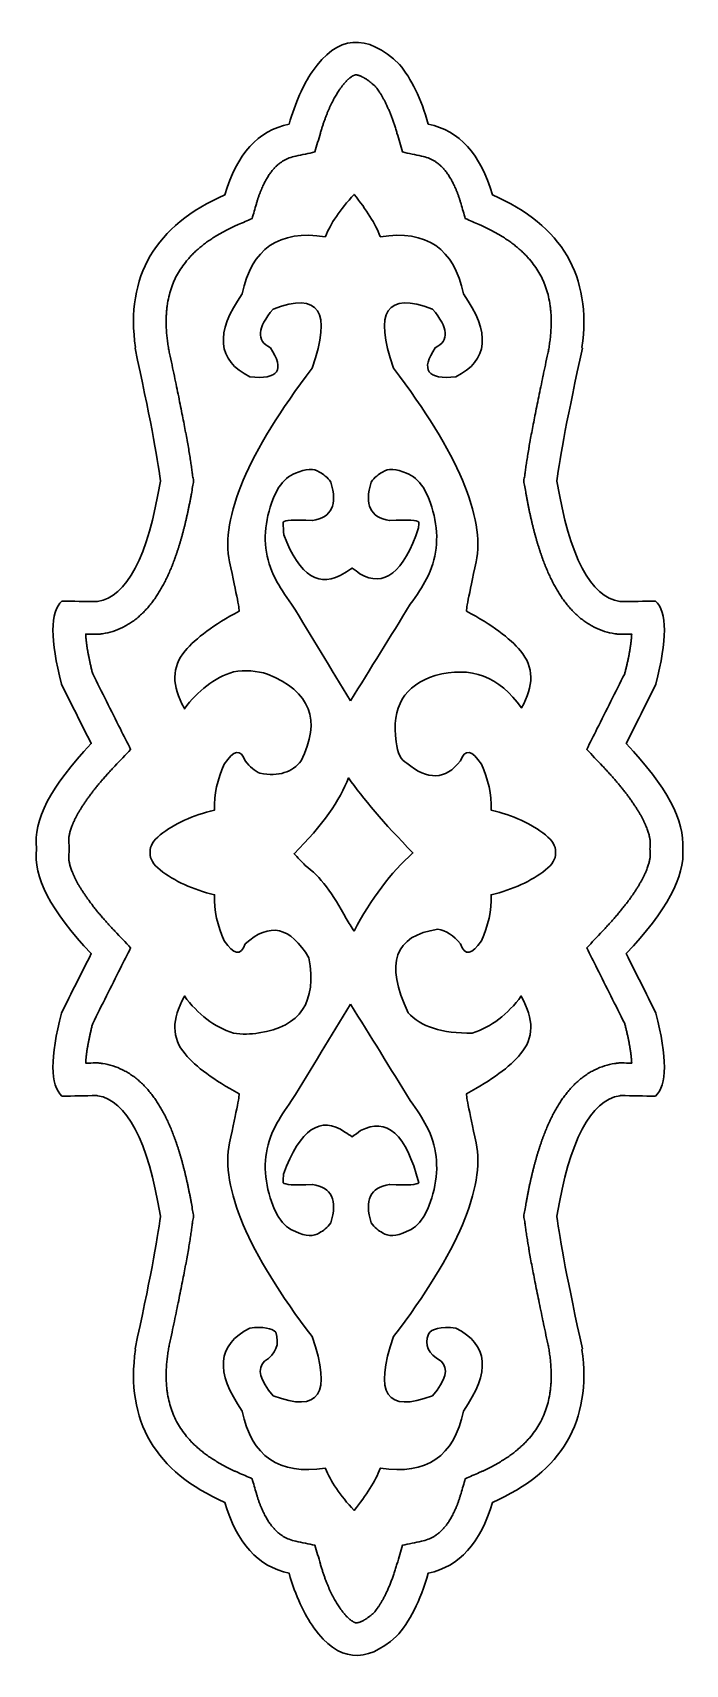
# Model space of a CAD drawing. Header units: centimetres. Extents: x 6.82 to 10.43, y -9.05 to -0.01.
import ezdxf

# ---------------------------------------------------------------- set-up
doc = ezdxf.new("R2010")
doc.units = ezdxf.units.CM
doc.header["$MEASUREMENT"] = 0
doc.layers.add('layer 1', color=7, linetype='Continuous')

msp = doc.modelspace()

# ---------------------------------------------------------------- linework, layer by layer
at = {"layer": 'layer 1', "color": 250, "lineweight": 30}
for points, knots in [([(7.38679, -1.75513), (7.33142, -1.36014), (7.49684, -1.07793), (7.88305, -0.9085), (7.88305, -0.9085), (7.88305, -0.9085), (7.88305, -0.9085), (7.88305, -0.9085), (7.88305, -0.9085), (7.94828, -0.68364), (8.06654, -0.55318), (8.23784, -0.5171), (8.23784, -0.5171), (8.2724, -0.398), (8.31529, -0.3013), (8.3665, -0.22697), (8.3665, -0.22697), (8.5052, -0.02381), (8.66653, -0.01043), (8.85049, -0.18687), (8.85049, -0.18687), (8.91527, -0.2652), (8.96826, -0.37527), (9.00941, -0.5171), (9.00941, -0.5171), (9.18069, -0.55318), (9.29896, -0.68364), (9.3642, -0.9085), (9.3642, -0.9085), (9.3642, -0.9085), (9.3642, -0.9085), (9.3642, -0.9085), (9.3642, -0.9085), (9.75041, -1.07793), (9.91582, -1.36014), (9.86045, -1.75513), (9.86045, -1.75513), (9.86117, -1.75636), (9.86189, -1.75761), (9.86262, -1.75884), (9.86262, -1.75884), (9.78346, -2.12145), (9.73661, -2.3662), (9.7221, -2.49305), (9.7221, -2.49305), (9.72197, -2.49375), (9.72183, -2.49446), (9.7217, -2.49515), (9.7217, -2.49515), (9.79215, -2.91478), (9.90815, -3.13698), (10.06969, -3.16174), (10.06969, -3.16174), (10.07199, -3.16202), (10.0743, -3.16232), (10.0766, -3.16259), (10.0766, -3.16259), (10.14028, -3.16149), (10.20396, -3.16039), (10.26765, -3.15928), (10.26765, -3.15928), (10.33339, -3.22009), (10.33383, -3.37345), (10.269, -3.61938), (10.269, -3.61938), (10.26923, -3.61994), (10.26947, -3.62047), (10.26969, -3.62102), (10.26969, -3.62102), (10.21491, -3.73027), (10.1601, -3.83953), (10.1053, -3.94879), (10.1053, -3.94879), (10.32847, -4.18433), (10.43282, -4.37882), (10.41838, -4.53229), (10.41838, -4.53229), (10.43321, -4.68323), (10.32885, -4.87666), (10.1053, -5.1126), (10.1053, -5.1126), (10.1601, -5.22187), (10.21491, -5.33113), (10.26969, -5.44039), (10.26969, -5.44039), (10.26947, -5.44093), (10.26923, -5.44146), (10.269, -5.44201), (10.269, -5.44201), (10.33383, -5.68795), (10.33339, -5.84131), (10.26765, -5.90212), (10.26765, -5.90212), (10.20396, -5.90101), (10.14028, -5.89991), (10.0766, -5.89881), (10.0766, -5.89881), (10.0743, -5.89909), (10.07199, -5.89937), (10.06969, -5.89966), (10.06969, -5.89966), (9.90815, -5.92442), (9.79215, -6.14662), (9.7217, -6.56625), (9.7217, -6.56625), (9.72183, -6.56694), (9.72197, -6.56765), (9.7221, -6.56835), (9.7221, -6.56835), (9.73661, -6.6952), (9.78346, -6.93995), (9.86262, -7.30256), (9.86262, -7.30256), (9.86189, -7.30379), (9.86117, -7.30504), (9.86045, -7.30627), (9.86045, -7.30627), (9.91582, -7.70126), (9.75041, -7.98347), (9.3642, -8.1529), (9.3642, -8.1529), (9.3642, -8.1529), (9.3642, -8.1529), (9.3642, -8.1529), (9.3642, -8.1529), (9.29896, -8.37776), (9.18069, -8.50822), (9.00941, -8.5443), (9.00941, -8.5443), (8.96435, -8.69956), (8.90514, -8.81677), (8.83178, -8.89594), (8.83178, -8.89594), (8.66126, -9.04975), (8.50924, -9.0336), (8.37576, -8.84748), (8.37576, -8.84748), (8.32043, -8.77156), (8.27446, -8.6705), (8.23784, -8.5443), (8.23784, -8.5443), (8.06654, -8.50822), (7.94828, -8.37776), (7.88305, -8.1529), (7.88305, -8.1529), (7.88305, -8.1529), (7.88305, -8.1529), (7.88305, -8.1529), (7.88305, -8.1529), (7.49684, -7.98347), (7.33142, -7.70126), (7.38679, -7.30627), (7.38679, -7.30627), (7.38608, -7.30504), (7.38536, -7.30379), (7.38464, -7.30256), (7.38464, -7.30256), (7.46378, -6.93995), (7.51062, -6.6952), (7.52513, -6.56835), (7.52513, -6.56835), (7.52527, -6.56765), (7.52541, -6.56694), (7.52554, -6.56625), (7.52554, -6.56625), (7.45508, -6.14662), (7.33909, -5.92442), (7.17755, -5.89966), (7.17755, -5.89966), (7.17525, -5.89937), (7.17296, -5.89909), (7.17065, -5.89881), (7.17065, -5.89881), (7.10697, -5.89991), (7.04328, -5.90101), (6.9796, -5.90212), (6.9796, -5.90212), (6.91386, -5.84131), (6.91342, -5.68795), (6.97825, -5.44201), (6.97825, -5.44201), (6.97801, -5.44146), (6.97778, -5.44093), (6.97754, -5.44039), (6.97754, -5.44039), (7.03235, -5.33113), (7.08714, -5.22187), (7.14194, -5.1126), (7.14194, -5.1126), (6.91839, -4.87666), (6.81749, -4.68348), (6.83924, -4.53305), (6.83924, -4.53305), (6.83924, -4.53305), (6.83924, -4.53305), (6.83924, -4.53305), (6.83924, -4.53305), (6.83924, -4.53148), (6.83924, -4.52992), (6.83924, -4.52835), (6.83924, -4.52835), (6.83924, -4.52835), (6.83924, -4.52835), (6.83924, -4.52835), (6.83924, -4.52835), (6.81749, -4.37791), (6.91839, -4.18474), (7.14194, -3.94879), (7.14194, -3.94879), (7.08714, -3.83953), (7.03235, -3.73027), (6.97754, -3.62102), (6.97754, -3.62102), (6.97778, -3.62047), (6.97801, -3.61994), (6.97825, -3.61938), (6.97825, -3.61938), (6.91342, -3.37345), (6.91386, -3.22009), (6.9796, -3.15928), (6.9796, -3.15928), (7.04328, -3.16039), (7.10697, -3.16149), (7.17065, -3.16259), (7.17065, -3.16259), (7.17296, -3.16232), (7.17525, -3.16202), (7.17755, -3.16174), (7.17755, -3.16174), (7.33909, -3.13698), (7.45508, -2.91478), (7.52554, -2.49515), (7.52554, -2.49515), (7.52541, -2.49446), (7.52527, -2.49375), (7.52513, -2.49305), (7.52513, -2.49305), (7.51062, -2.3662), (7.46378, -2.12145), (7.38464, -1.75884), (7.38464, -1.75884), (7.38536, -1.75761), (7.38608, -1.75636), (7.38679, -1.75513)], [0, 0, 0, 0, 0.016129, 0.016129, 0.016129, 0.016129, 0.0322581, 0.0322581, 0.0322581, 0.0322581, 0.0483871, 0.0483871, 0.0483871, 0.0483871, 0.0645161, 0.0645161, 0.0645161, 0.0645161, 0.0806452, 0.0806452, 0.0806452, 0.0806452, 0.0967742, 0.0967742, 0.0967742, 0.0967742, 0.1129032, 0.1129032, 0.1129032, 0.1129032, 0.1290323, 0.1290323, 0.1290323, 0.1290323, 0.1451613, 0.1451613, 0.1451613, 0.1451613, 0.1612903, 0.1612903, 0.1612903, 0.1612903, 0.1774194, 0.1774194, 0.1774194, 0.1774194, 0.1935484, 0.1935484, 0.1935484, 0.1935484, 0.2096774, 0.2096774, 0.2096774, 0.2096774, 0.2258065, 0.2258065, 0.2258065, 0.2258065, 0.2419355, 0.2419355, 0.2419355, 0.2419355, 0.2580645, 0.2580645, 0.2580645, 0.2580645, 0.2741935, 0.2741935, 0.2741935, 0.2741935, 0.2903226, 0.2903226, 0.2903226, 0.2903226, 0.3064516, 0.3064516, 0.3064516, 0.3064516, 0.3225806, 0.3225806, 0.3225806, 0.3225806, 0.3387097, 0.3387097, 0.3387097, 0.3387097, 0.3548387, 0.3548387, 0.3548387, 0.3548387, 0.3709677, 0.3709677, 0.3709677, 0.3709677, 0.3870968, 0.3870968, 0.3870968, 0.3870968, 0.4032258, 0.4032258, 0.4032258, 0.4032258, 0.4193548, 0.4193548, 0.4193548, 0.4193548, 0.4354839, 0.4354839, 0.4354839, 0.4354839, 0.4516129, 0.4516129, 0.4516129, 0.4516129, 0.4677419, 0.4677419, 0.4677419, 0.4677419, 0.483871, 0.483871, 0.483871, 0.483871, 0.5, 0.5, 0.5, 0.5, 0.516129, 0.516129, 0.516129, 0.516129, 0.5322581, 0.5322581, 0.5322581, 0.5322581, 0.5483871, 0.5483871, 0.5483871, 0.5483871, 0.5645161, 0.5645161, 0.5645161, 0.5645161, 0.5806452, 0.5806452, 0.5806452, 0.5806452, 0.5967742, 0.5967742, 0.5967742, 0.5967742, 0.6129032, 0.6129032, 0.6129032, 0.6129032, 0.6290323, 0.6290323, 0.6290323, 0.6290323, 0.6451613, 0.6451613, 0.6451613, 0.6451613, 0.6612903, 0.6612903, 0.6612903, 0.6612903, 0.6774194, 0.6774194, 0.6774194, 0.6774194, 0.6935484, 0.6935484, 0.6935484, 0.6935484, 0.7096774, 0.7096774, 0.7096774, 0.7096774, 0.7258065, 0.7258065, 0.7258065, 0.7258065, 0.7419355, 0.7419355, 0.7419355, 0.7419355, 0.7580645, 0.7580645, 0.7580645, 0.7580645, 0.7741935, 0.7741935, 0.7741935, 0.7741935, 0.7903226, 0.7903226, 0.7903226, 0.7903226, 0.8064516, 0.8064516, 0.8064516, 0.8064516, 0.8225806, 0.8225806, 0.8225806, 0.8225806, 0.8387097, 0.8387097, 0.8387097, 0.8387097, 0.8548387, 0.8548387, 0.8548387, 0.8548387, 0.8709677, 0.8709677, 0.8709677, 0.8709677, 0.8870968, 0.8870968, 0.8870968, 0.8870968, 0.9032258, 0.9032258, 0.9032258, 0.9032258, 0.9193548, 0.9193548, 0.9193548, 0.9193548, 0.9354839, 0.9354839, 0.9354839, 0.9354839, 0.9516129, 0.9516129, 0.9516129, 0.9516129, 0.9677419, 0.9677419, 0.9677419, 0.9677419, 1, 1, 1, 1]), ([(10.09722, -3.56167), (10.09802, -3.55854), (10.09882, -3.55539), (10.09962, -3.55226), (10.09962, -3.55226), (10.10048, -3.54881), (10.10136, -3.54537), (10.10221, -3.54191), (10.10221, -3.54191), (10.10303, -3.53857), (10.10386, -3.53522), (10.10466, -3.53187), (10.10466, -3.53187), (10.10547, -3.52852), (10.10627, -3.52517), (10.10706, -3.52183), (10.10706, -3.52183), (10.10782, -3.5186), (10.10859, -3.51536), (10.10932, -3.51212), (10.10932, -3.51212), (10.11007, -3.50888), (10.11081, -3.50565), (10.11153, -3.50242), (10.11153, -3.50242), (10.11223, -3.49929), (10.11293, -3.49616), (10.11361, -3.49304), (10.11361, -3.49304), (10.11427, -3.4899), (10.11495, -3.48678), (10.11562, -3.48367), (10.11562, -3.48367), (10.11624, -3.48065), (10.11687, -3.47764), (10.11749, -3.47461), (10.11749, -3.47461), (10.11811, -3.47162), (10.11873, -3.4686), (10.11931, -3.46559), (10.11931, -3.46559), (10.11989, -3.46269), (10.12045, -3.45979), (10.12101, -3.45689), (10.12101, -3.45689), (10.12156, -3.454), (10.1221, -3.4511), (10.12263, -3.4482), (10.12263, -3.4482), (10.12315, -3.44542), (10.12365, -3.44263), (10.12414, -3.43984), (10.12414, -3.43984), (10.12463, -3.43707), (10.12511, -3.43429), (10.12558, -3.43151), (10.12558, -3.43151), (10.12603, -3.42885), (10.12648, -3.42618), (10.1269, -3.42351), (10.1269, -3.42351), (10.12733, -3.42085), (10.12775, -3.4182), (10.12815, -3.41554), (10.12815, -3.41554), (10.12853, -3.41299), (10.12893, -3.41045), (10.12929, -3.40789), (10.12929, -3.40789), (10.12966, -3.40536), (10.13001, -3.40283), (10.13037, -3.4003), (10.13037, -3.4003), (10.13069, -3.39788), (10.13102, -3.39545), (10.13132, -3.39303), (10.13132, -3.39303), (10.13163, -3.39062), (10.13192, -3.38821), (10.13222, -3.3858), (10.13222, -3.3858), (10.13249, -3.38351), (10.13276, -3.38121), (10.133, -3.3789), (10.133, -3.3789), (10.13325, -3.37663), (10.13349, -3.37435), (10.13372, -3.37208), (10.13372, -3.37208), (10.13394, -3.36991), (10.13413, -3.36774), (10.13433, -3.36557), (10.13433, -3.36557), (10.13452, -3.36342), (10.13471, -3.36128), (10.13489, -3.35912), (10.13489, -3.35912), (10.13504, -3.35709), (10.13519, -3.35505), (10.13534, -3.35303), (10.13534, -3.35303), (10.13547, -3.35101), (10.13559, -3.349), (10.13571, -3.34699), (10.13571, -3.34699), (10.13581, -3.34546), (10.13589, -3.34391), (10.13597, -3.34238), (10.13597, -3.34238), (10.11722, -3.34271), (10.09848, -3.34303), (10.07971, -3.34335), (10.07971, -3.34335), (10.07551, -3.34342), (10.07131, -3.3435), (10.06709, -3.34357), (10.06709, -3.34357), (10.06293, -3.34306), (10.05874, -3.34255), (10.05457, -3.34202), (10.05457, -3.34202), (10.05226, -3.34176), (10.04996, -3.34146), (10.04766, -3.34118), (10.04766, -3.34118), (10.04677, -3.34107), (10.04587, -3.34097), (10.04497, -3.34085), (10.04497, -3.34085), (10.04408, -3.34071), (10.04319, -3.34058), (10.04229, -3.34045), (10.04229, -3.34045), (10.02303, -3.33749), (10.00404, -3.33305), (9.98544, -3.32715), (9.98544, -3.32715), (9.96684, -3.32124), (9.94872, -3.31395), (9.93123, -3.30531), (9.93123, -3.30531), (9.92263, -3.30107), (9.9142, -3.29653), (9.90594, -3.29168), (9.90594, -3.29168), (9.89764, -3.28681), (9.88951, -3.28165), (9.88157, -3.27621), (9.88157, -3.27621), (9.87379, -3.2709), (9.86622, -3.26533), (9.8588, -3.25952), (9.8588, -3.25952), (9.85131, -3.25364), (9.84402, -3.24753), (9.8369, -3.24121), (9.8369, -3.24121), (9.83341, -3.2381), (9.82996, -3.23493), (9.82657, -3.23173), (9.82657, -3.23173), (9.82314, -3.22849), (9.81975, -3.22521), (9.81642, -3.22188), (9.81642, -3.22188), (9.81312, -3.21858), (9.80987, -3.21525), (9.80667, -3.21188), (9.80667, -3.21188), (9.80343, -3.20845), (9.80025, -3.20499), (9.7971, -3.20149), (9.7971, -3.20149), (9.79399, -3.19803), (9.79092, -3.19452), (9.78791, -3.19099), (9.78791, -3.19099), (9.78485, -3.1874), (9.78183, -3.18378), (9.77886, -3.18013), (9.77886, -3.18013), (9.77593, -3.17651), (9.77303, -3.17286), (9.77019, -3.16918), (9.77019, -3.16918), (9.7673, -3.16543), (9.76445, -3.16165), (9.76164, -3.15785), (9.76164, -3.15785), (9.75887, -3.15409), (9.75614, -3.15028), (9.75345, -3.14647), (9.75345, -3.14647), (9.7507, -3.14257), (9.74801, -3.13865), (9.74534, -3.13469), (9.74534, -3.13469), (9.74272, -3.13079), (9.74014, -3.12685), (9.73758, -3.12289), (9.73758, -3.12289), (9.73498, -3.11886), (9.73242, -3.11479), (9.72991, -3.1107), (9.72991, -3.1107), (9.72741, -3.10664), (9.72495, -3.10257), (9.72253, -3.09847), (9.72253, -3.09847), (9.72007, -3.0943), (9.71763, -3.0901), (9.71523, -3.08586), (9.71523, -3.08586), (9.71286, -3.08167), (9.71053, -3.07745), (9.70823, -3.07322), (9.70823, -3.07322), (9.70587, -3.0689), (9.70356, -3.06455), (9.70128, -3.06018), (9.70128, -3.06018), (9.69902, -3.05586), (9.69679, -3.0515), (9.6946, -3.04714), (9.6946, -3.04714), (9.69236, -3.04267), (9.69015, -3.03817), (9.68797, -3.03367), (9.68797, -3.03367), (9.68581, -3.0292), (9.68368, -3.0247), (9.6816, -3.0202), (9.6816, -3.0202), (9.67945, -3.01558), (9.67734, -3.01095), (9.67526, -3.0063), (9.67526, -3.0063), (9.6732, -3.00168), (9.67116, -2.99705), (9.66917, -2.99239), (9.66917, -2.99239), (9.66712, -2.98762), (9.6651, -2.98284), (9.66312, -2.97805), (9.66312, -2.97805), (9.66114, -2.97328), (9.65919, -2.96851), (9.65728, -2.96372), (9.65728, -2.96372), (9.65531, -2.95879), (9.65338, -2.95388), (9.65148, -2.94894), (9.65148, -2.94894), (9.64958, -2.94401), (9.64772, -2.93909), (9.64589, -2.93415), (9.64589, -2.93415), (9.644, -2.92908), (9.64215, -2.924), (9.64032, -2.91891), (9.64032, -2.91891), (9.6385, -2.91384), (9.63671, -2.90877), (9.63496, -2.90368), (9.63496, -2.90368), (9.63315, -2.89844), (9.63137, -2.89321), (9.62962, -2.88797), (9.62962, -2.88797), (9.62787, -2.88275), (9.62616, -2.87752), (9.62446, -2.87228), (9.62446, -2.87228), (9.62273, -2.8669), (9.62102, -2.8615), (9.61935, -2.8561), (9.61935, -2.8561), (9.61767, -2.85072), (9.61602, -2.84534), (9.61439, -2.83994), (9.61439, -2.83994), (9.61273, -2.8344), (9.61109, -2.82884), (9.60948, -2.82329), (9.60948, -2.82329), (9.60786, -2.81776), (9.60628, -2.8122), (9.60472, -2.80664), (9.60472, -2.80664), (9.60312, -2.80094), (9.60153, -2.79523), (9.6, -2.78952), (9.6, -2.78952), (9.59844, -2.78381), (9.59692, -2.77811), (9.59543, -2.77239), (9.59543, -2.77239), (9.59389, -2.76651), (9.59238, -2.76063), (9.59089, -2.75476), (9.59089, -2.75476), (9.58939, -2.74889), (9.58793, -2.74302), (9.5865, -2.73715), (9.5865, -2.73715), (9.58501, -2.73111), (9.58357, -2.72507), (9.58213, -2.71902), (9.58213, -2.71902), (9.5807, -2.71299), (9.57931, -2.70694), (9.57792, -2.7009), (9.57792, -2.7009), (9.5765, -2.6947), (9.57511, -2.68849), (9.57372, -2.68228), (9.57372, -2.68228), (9.57236, -2.67608), (9.57101, -2.66986), (9.56968, -2.66367), (9.56968, -2.66367), (9.56833, -2.65729), (9.56697, -2.6509), (9.56567, -2.64452), (9.56567, -2.64452), (9.56435, -2.63815), (9.56305, -2.63177), (9.56178, -2.6254), (9.56178, -2.6254), (9.56047, -2.61885), (9.55918, -2.6123), (9.55793, -2.60574), (9.55793, -2.60574), (9.55667, -2.5992), (9.55542, -2.59266), (9.5542, -2.58611), (9.5542, -2.58611), (9.55296, -2.57939), (9.55172, -2.57266), (9.55051, -2.56594), (9.55051, -2.56594), (9.55044, -2.56558), (9.55039, -2.56523), (9.55032, -2.56489), (9.55032, -2.56489), (9.54808, -2.55197), (9.54584, -2.53904), (9.54359, -2.52612), (9.54359, -2.52612), (9.5417, -2.51528), (9.53982, -2.50443), (9.53793, -2.4936), (9.53793, -2.4936), (9.53976, -2.48405), (9.54159, -2.47452), (9.54341, -2.46497), (9.54341, -2.46497), (9.5442, -2.45857), (9.54499, -2.45217), (9.54578, -2.44577), (9.54578, -2.44577), (9.54589, -2.4449), (9.546, -2.44402), (9.54612, -2.44314), (9.54612, -2.44314), (9.5474, -2.43383), (9.54869, -2.42452), (9.54997, -2.41521), (9.54997, -2.41521), (9.55008, -2.41449), (9.55018, -2.41378), (9.55028, -2.41307), (9.55028, -2.41307), (9.55182, -2.40284), (9.55336, -2.3926), (9.5549, -2.38237), (9.5549, -2.38237), (9.555, -2.38178), (9.55509, -2.38118), (9.55518, -2.38058), (9.55518, -2.38058), (9.55698, -2.36943), (9.55875, -2.35829), (9.56055, -2.34714), (9.56055, -2.34714), (9.56063, -2.34663), (9.56071, -2.34612), (9.56081, -2.34563), (9.56081, -2.34563), (9.56284, -2.33355), (9.56489, -2.32149), (9.56694, -2.30941), (9.56694, -2.30941), (9.567, -2.30898), (9.56709, -2.30855), (9.56715, -2.30812), (9.56715, -2.30812), (9.56946, -2.29513), (9.57174, -2.28213), (9.57405, -2.26914), (9.57405, -2.26914), (9.5741, -2.26877), (9.57417, -2.26841), (9.57425, -2.26803), (9.57425, -2.26803), (9.57679, -2.25412), (9.57934, -2.24019), (9.58188, -2.2263), (9.58188, -2.2263), (9.58194, -2.22596), (9.58202, -2.22564), (9.58207, -2.22532), (9.58207, -2.22532), (9.58486, -2.21048), (9.58768, -2.19565), (9.59048, -2.18081), (9.59048, -2.18081), (9.59053, -2.18053), (9.59058, -2.18023), (9.59064, -2.17995), (9.59064, -2.17995), (9.59369, -2.16419), (9.59674, -2.14845), (9.59979, -2.13268), (9.59979, -2.13268), (9.59985, -2.13243), (9.59989, -2.13218), (9.59995, -2.13192), (9.59995, -2.13192), (9.60325, -2.11525), (9.60656, -2.09857), (9.60987, -2.0819), (9.60987, -2.0819), (9.60991, -2.08167), (9.60996, -2.08144), (9.61, -2.08121), (9.61, -2.08121), (9.61356, -2.06362), (9.61712, -2.04601), (9.62067, -2.02842), (9.62067, -2.02842), (9.62071, -2.02822), (9.62075, -2.02802), (9.6208, -2.02781), (9.6208, -2.02781), (9.62461, -2.0093), (9.62843, -1.99078), (9.63222, -1.97224), (9.63222, -1.97224), (9.63227, -1.97207), (9.63231, -1.97189), (9.63235, -1.97171), (9.63235, -1.97171), (9.63641, -1.95227), (9.64047, -1.93283), (9.64453, -1.91339), (9.64453, -1.91339), (9.64457, -1.91321), (9.64461, -1.91305), (9.64464, -1.91288), (9.64464, -1.91288), (9.64897, -1.89252), (9.65328, -1.87216), (9.65758, -1.85181), (9.65758, -1.85181), (9.65763, -1.85164), (9.65766, -1.8515), (9.6577, -1.85135), (9.6577, -1.85135), (9.66226, -1.83006), (9.66683, -1.80879), (9.67139, -1.78749), (9.67139, -1.78749), (9.67142, -1.78736), (9.67146, -1.78721), (9.67149, -1.78708), (9.67149, -1.78708), (9.67329, -1.77871), (9.67512, -1.77034), (9.67693, -1.76197), (9.67693, -1.76197), (9.67844, -1.75133), (9.67992, -1.74068), (9.68141, -1.73004), (9.68141, -1.73004), (9.68214, -1.72483), (9.68283, -1.71961), (9.68348, -1.71438), (9.68348, -1.71438), (9.68411, -1.70931), (9.68469, -1.70425), (9.68524, -1.69917), (9.68524, -1.69917), (9.68577, -1.69411), (9.68628, -1.68905), (9.68674, -1.68399), (9.68674, -1.68399), (9.68718, -1.67909), (9.68758, -1.67416), (9.68793, -1.66924), (9.68793, -1.66924), (9.68829, -1.66435), (9.68861, -1.65945), (9.68888, -1.65454), (9.68888, -1.65454), (9.68915, -1.64979), (9.68936, -1.64502), (9.68954, -1.64027), (9.68954, -1.64027), (9.68972, -1.63552), (9.68986, -1.63078), (9.68994, -1.62604), (9.68994, -1.62604), (9.69003, -1.62143), (9.69007, -1.61682), (9.69009, -1.6122), (9.69009, -1.6122), (9.69009, -1.60306), (9.68991, -1.59391), (9.68956, -1.58478), (9.68956, -1.58478), (9.68924, -1.57613), (9.68873, -1.56749), (9.68806, -1.55886), (9.68806, -1.55886), (9.68741, -1.55032), (9.68656, -1.54179), (9.68555, -1.53327), (9.68555, -1.53327), (9.68458, -1.52517), (9.68344, -1.5171), (9.68213, -1.50903), (9.68213, -1.50903), (9.67956, -1.49317), (9.67628, -1.47743), (9.67231, -1.46186), (9.67231, -1.46186), (9.66861, -1.44732), (9.66426, -1.43298), (9.65923, -1.41884), (9.65923, -1.41884), (9.65427, -1.40484), (9.64864, -1.3911), (9.64236, -1.37761), (9.64236, -1.37761), (9.63618, -1.36431), (9.62938, -1.35131), (9.62195, -1.33865), (9.62195, -1.33865), (9.6145, -1.32594), (9.60645, -1.31358), (9.59784, -1.30163), (9.59784, -1.30163), (9.58881, -1.28907), (9.57919, -1.27692), (9.56904, -1.26523), (9.56904, -1.26523), (9.5639, -1.25931), (9.55862, -1.2535), (9.55322, -1.24781), (9.55322, -1.24781), (9.54759, -1.24188), (9.54183, -1.23605), (9.53594, -1.23038), (9.53594, -1.23038), (9.52999, -1.22463), (9.52394, -1.21902), (9.51777, -1.21353), (9.51777, -1.21353), (9.51126, -1.20775), (9.50465, -1.20211), (9.49793, -1.19661), (9.49793, -1.19661), (9.49114, -1.19104), (9.48424, -1.18562), (9.47724, -1.18033), (9.47724, -1.18033), (9.46982, -1.17473), (9.46231, -1.16927), (9.45471, -1.16396), (9.45471, -1.16396), (9.45086, -1.16129), (9.44701, -1.15863), (9.44312, -1.15603), (9.44312, -1.15603), (9.43912, -1.15334), (9.43509, -1.15071), (9.43105, -1.14809), (9.43105, -1.14809), (9.42697, -1.14547), (9.42289, -1.14288), (9.41878, -1.14033), (9.41878, -1.14033), (9.41453, -1.13769), (9.41028, -1.13511), (9.40599, -1.13255), (9.40599, -1.13255), (9.40169, -1.12998), (9.39738, -1.12745), (9.39303, -1.12496), (9.39303, -1.12496), (9.38856, -1.12239), (9.38406, -1.11984), (9.37955, -1.11735), (9.37955, -1.11735), (9.37501, -1.11485), (9.37044, -1.11237), (9.36587, -1.10995), (9.36587, -1.10995), (9.36116, -1.10743), (9.35642, -1.10496), (9.35165, -1.10253), (9.35165, -1.10253), (9.34689, -1.10008), (9.3421, -1.09767), (9.33728, -1.0953), (9.33728, -1.0953), (9.3323, -1.09286), (9.32734, -1.09045), (9.32233, -1.08808), (9.32233, -1.08808), (9.31732, -1.0857), (9.31228, -1.08337), (9.30724, -1.08107), (9.30724, -1.08107), (9.30203, -1.07869), (9.29681, -1.07635), (9.29156, -1.07405), (9.29156, -1.07405), (9.26575, -1.06273), (9.23994, -1.05141), (9.21413, -1.04008), (9.21413, -1.04008), (9.20628, -1.01302), (9.19842, -0.98594), (9.19057, -0.95887), (9.19057, -0.95887), (9.18889, -0.95306), (9.18714, -0.94727), (9.18533, -0.9415), (9.18533, -0.9415), (9.18363, -0.93605), (9.18187, -0.93063), (9.18004, -0.92523), (9.18004, -0.92523), (9.17823, -0.91987), (9.17637, -0.91454), (9.17444, -0.90923), (9.17444, -0.90923), (9.17261, -0.90422), (9.17074, -0.89924), (9.16882, -0.89429), (9.16882, -0.89429), (9.1669, -0.88939), (9.16493, -0.88451), (9.1629, -0.87967), (9.1629, -0.87967), (9.16099, -0.8751), (9.15903, -0.87058), (9.15699, -0.86606), (9.15699, -0.86606), (9.15499, -0.86162), (9.15294, -0.85718), (9.15082, -0.85279), (9.15082, -0.85279), (9.14884, -0.84867), (9.14679, -0.84457), (9.14469, -0.8405), (9.14469, -0.8405), (9.14262, -0.8365), (9.14049, -0.83252), (9.13831, -0.82857), (9.13831, -0.82857), (9.13627, -0.82488), (9.13416, -0.82121), (9.132, -0.81758), (9.132, -0.81758), (9.12989, -0.81401), (9.12771, -0.81046), (9.12547, -0.80695), (9.12547, -0.80695), (9.12338, -0.80365), (9.12124, -0.8004), (9.11905, -0.79717), (9.11905, -0.79717), (9.11689, -0.79401), (9.11468, -0.79088), (9.11242, -0.78777), (9.11242, -0.78777), (9.11028, -0.78488), (9.10812, -0.78201), (9.10589, -0.77918), (9.10589, -0.77918), (9.10371, -0.77639), (9.10148, -0.77366), (9.0992, -0.77094), (9.0992, -0.77094), (9.09706, -0.7684), (9.09486, -0.76589), (9.09262, -0.76341), (9.09262, -0.76341), (9.08826, -0.75861), (9.08372, -0.75396), (9.07902, -0.74949), (9.07902, -0.74949), (9.07474, -0.74543), (9.07031, -0.74154), (9.06573, -0.73781), (9.06573, -0.73781), (9.06124, -0.73417), (9.05662, -0.73071), (9.05187, -0.72744), (9.05187, -0.72744), (9.0473, -0.72429), (9.0426, -0.72133), (9.03778, -0.71856), (9.03778, -0.71856), (9.02824, -0.71307), (9.01827, -0.70835), (9.00796, -0.70446), (9.00796, -0.70446), (8.9963, -0.70007), (8.98434, -0.69658), (8.97215, -0.694), (8.97215, -0.694), (8.93677, -0.68654), (8.90139, -0.67908), (8.866, -0.67164), (8.866, -0.67164), (8.85593, -0.63692), (8.84585, -0.60219), (8.83578, -0.56748), (8.83578, -0.56748), (8.83464, -0.56354), (8.83348, -0.55962), (8.83231, -0.5557), (8.83231, -0.5557), (8.83117, -0.55188), (8.83001, -0.54808), (8.82883, -0.54427), (8.82883, -0.54427), (8.82767, -0.5405), (8.82648, -0.53671), (8.82527, -0.53293), (8.82527, -0.53293), (8.8241, -0.52928), (8.82291, -0.52562), (8.82171, -0.52197), (8.82171, -0.52197), (8.82051, -0.51833), (8.8193, -0.51469), (8.81807, -0.51106), (8.81807, -0.51106), (8.81686, -0.50753), (8.81566, -0.50403), (8.81442, -0.50052), (8.81442, -0.50052), (8.81319, -0.49703), (8.81195, -0.49354), (8.81069, -0.49006), (8.81069, -0.49006), (8.80947, -0.48669), (8.80822, -0.48331), (8.80698, -0.47996), (8.80698, -0.47996), (8.80573, -0.4766), (8.80446, -0.47327), (8.80317, -0.46994), (8.80317, -0.46994), (8.80193, -0.46671), (8.80067, -0.46348), (8.79939, -0.46028), (8.79939, -0.46028), (8.79811, -0.45708), (8.79683, -0.45388), (8.79552, -0.45071), (8.79552, -0.45071), (8.79426, -0.44761), (8.79297, -0.44455), (8.79168, -0.44148), (8.79168, -0.44148), (8.79037, -0.43843), (8.78906, -0.43539), (8.78774, -0.43235), (8.78774, -0.43235), (8.78645, -0.42942), (8.78516, -0.4265), (8.78384, -0.42358), (8.78384, -0.42358), (8.78253, -0.42068), (8.7812, -0.41778), (8.77985, -0.41489), (8.77985, -0.41489), (8.77855, -0.4121), (8.77724, -0.40933), (8.7759, -0.40656), (8.7759, -0.40656), (8.77459, -0.4038), (8.77324, -0.40107), (8.77189, -0.39832), (8.77189, -0.39832), (8.77057, -0.39569), (8.76925, -0.39306), (8.76789, -0.39044), (8.76789, -0.39044), (8.76657, -0.38783), (8.7652, -0.38523), (8.76384, -0.38264), (8.76384, -0.38264), (8.76251, -0.38015), (8.76117, -0.37768), (8.75982, -0.3752), (8.75982, -0.3752), (8.75714, -0.37031), (8.7544, -0.36545), (8.75159, -0.36063), (8.75159, -0.36063), (8.74897, -0.35618), (8.74631, -0.35177), (8.74357, -0.34739), (8.74357, -0.34739), (8.74087, -0.34308), (8.73811, -0.33882), (8.7353, -0.33459), (8.7353, -0.33459), (8.73269, -0.3307), (8.73003, -0.32685), (8.72729, -0.32305), (8.72729, -0.32305), (8.72463, -0.31931), (8.72189, -0.31563), (8.71909, -0.31199), (8.71909, -0.31199), (8.71855, -0.3113), (8.71802, -0.31061), (8.7175, -0.30992), (8.7175, -0.30992), (8.71577, -0.30832), (8.71402, -0.30674), (8.71227, -0.30516), (8.71227, -0.30516), (8.71014, -0.30325), (8.70801, -0.30136), (8.70586, -0.29947), (8.70586, -0.29947), (8.70383, -0.29771), (8.7018, -0.29596), (8.69975, -0.29423), (8.69975, -0.29423), (8.69773, -0.29253), (8.6957, -0.29084), (8.69363, -0.28917), (8.69363, -0.28917), (8.69172, -0.28762), (8.68979, -0.28607), (8.68785, -0.28455), (8.68785, -0.28455), (8.68593, -0.28305), (8.684, -0.28156), (8.68206, -0.28011), (8.68206, -0.28011), (8.68026, -0.27875), (8.67845, -0.27742), (8.67662, -0.27609), (8.67662, -0.27609), (8.67482, -0.27479), (8.67302, -0.27351), (8.67119, -0.27225), (8.67119, -0.27225), (8.66952, -0.27108), (8.66783, -0.26993), (8.66613, -0.2688), (8.66613, -0.2688), (8.66445, -0.26771), (8.66278, -0.26662), (8.66109, -0.26555), (8.66109, -0.26555), (8.65954, -0.26458), (8.65799, -0.26362), (8.65642, -0.26269), (8.65642, -0.26269), (8.65488, -0.26176), (8.65335, -0.26086), (8.6518, -0.25998), (8.6518, -0.25998), (8.6504, -0.25918), (8.64898, -0.2584), (8.64754, -0.25764), (8.64754, -0.25764), (8.64617, -0.25689), (8.64478, -0.25617), (8.64338, -0.25547), (8.64338, -0.25547), (8.64212, -0.25482), (8.64085, -0.25421), (8.63958, -0.2536), (8.63958, -0.2536), (8.63717, -0.25247), (8.63473, -0.2514), (8.63227, -0.25039), (8.63227, -0.25039), (8.63034, -0.24962), (8.62838, -0.24888), (8.6264, -0.24821), (8.6264, -0.24821), (8.62463, -0.24761), (8.62284, -0.24706), (8.62103, -0.24656), (8.62103, -0.24656), (8.61968, -0.24619), (8.61831, -0.24586), (8.61694, -0.24558), (8.61694, -0.24558), (8.61474, -0.24514), (8.6125, -0.24484), (8.61027, -0.2447), (8.61027, -0.2447), (8.609, -0.24462), (8.60772, -0.24463), (8.60646, -0.24474), (8.60646, -0.24474), (8.60528, -0.24484), (8.60412, -0.24503), (8.60298, -0.24529), (8.60298, -0.24529), (8.60124, -0.24569), (8.59954, -0.24622), (8.59788, -0.24687), (8.59788, -0.24687), (8.59682, -0.24729), (8.59579, -0.24773), (8.59478, -0.24821), (8.59478, -0.24821), (8.59338, -0.24887), (8.59202, -0.24956), (8.59068, -0.25032), (8.59068, -0.25032), (8.58915, -0.25114), (8.58766, -0.25203), (8.58619, -0.25297), (8.58619, -0.25297), (8.58429, -0.25419), (8.58242, -0.25545), (8.58057, -0.25678), (8.58057, -0.25678), (8.57856, -0.25823), (8.57659, -0.25974), (8.57467, -0.26129), (8.57467, -0.26129), (8.57226, -0.26323), (8.56991, -0.26524), (8.56761, -0.2673), (8.56761, -0.2673), (8.5664, -0.26839), (8.5652, -0.26949), (8.56402, -0.2706), (8.56402, -0.2706), (8.56272, -0.27183), (8.56144, -0.27306), (8.56016, -0.27432), (8.56016, -0.27432), (8.55886, -0.2756), (8.55757, -0.27691), (8.55629, -0.27823), (8.55629, -0.27823), (8.5549, -0.27966), (8.55352, -0.28112), (8.55216, -0.28259), (8.55216, -0.28259), (8.55077, -0.2841), (8.54938, -0.28561), (8.54803, -0.28715), (8.54803, -0.28715), (8.54656, -0.2888), (8.5451, -0.29047), (8.54365, -0.29216), (8.54365, -0.29216), (8.54219, -0.29388), (8.54073, -0.29561), (8.5393, -0.29736), (8.5393, -0.29736), (8.53776, -0.29925), (8.53624, -0.30115), (8.53472, -0.30306), (8.53472, -0.30306), (8.53319, -0.305), (8.53168, -0.30696), (8.53018, -0.30893), (8.53018, -0.30893), (8.52858, -0.31105), (8.52699, -0.31317), (8.52543, -0.31531), (8.52543, -0.31531), (8.52383, -0.31748), (8.52227, -0.31966), (8.52071, -0.32184), (8.52071, -0.32184), (8.51906, -0.32418), (8.51744, -0.32654), (8.51581, -0.3289), (8.51581, -0.3289), (8.51567, -0.32913), (8.51552, -0.32934), (8.51536, -0.32957), (8.51536, -0.32957), (8.51307, -0.33289), (8.51082, -0.33625), (8.50862, -0.33962), (8.50862, -0.33962), (8.50627, -0.34325), (8.50395, -0.34691), (8.50169, -0.35058), (8.50169, -0.35058), (8.4994, -0.35431), (8.49715, -0.35808), (8.49496, -0.36186), (8.49496, -0.36186), (8.4926, -0.36589), (8.49029, -0.36998), (8.48804, -0.37406), (8.48804, -0.37406), (8.48576, -0.37821), (8.48353, -0.38238), (8.48135, -0.38658), (8.48135, -0.38658), (8.47902, -0.39104), (8.47674, -0.39553), (8.47451, -0.40005), (8.47451, -0.40005), (8.47226, -0.4046), (8.47005, -0.4092), (8.46791, -0.4138), (8.46791, -0.4138), (8.46561, -0.41869), (8.46338, -0.42361), (8.46118, -0.42853), (8.46118, -0.42853), (8.45898, -0.43352), (8.45682, -0.43851), (8.4547, -0.44353), (8.4547, -0.44353), (8.45247, -0.44884), (8.45029, -0.45419), (8.44815, -0.45955), (8.44815, -0.45955), (8.44709, -0.46224), (8.44601, -0.46493), (8.44497, -0.46763), (8.44497, -0.46763), (8.44388, -0.4704), (8.44281, -0.47319), (8.44177, -0.47598), (8.44177, -0.47598), (8.44071, -0.47877), (8.43967, -0.48157), (8.43862, -0.48438), (8.43862, -0.48438), (8.43756, -0.48726), (8.43652, -0.49015), (8.43548, -0.49303), (8.43548, -0.49303), (8.43443, -0.49594), (8.43341, -0.49884), (8.4324, -0.50175), (8.4324, -0.50175), (8.43135, -0.50474), (8.43032, -0.50772), (8.4293, -0.51072), (8.4293, -0.51072), (8.42827, -0.51372), (8.42727, -0.51673), (8.42626, -0.51975), (8.42626, -0.51975), (8.42524, -0.52283), (8.42423, -0.52592), (8.42324, -0.52902), (8.42324, -0.52902), (8.42223, -0.53213), (8.42124, -0.53524), (8.42025, -0.53836), (8.42025, -0.53836), (8.41926, -0.54154), (8.41827, -0.54474), (8.41729, -0.54794), (8.41729, -0.54794), (8.4163, -0.55115), (8.41532, -0.55436), (8.41437, -0.55757), (8.41437, -0.55757), (8.41338, -0.56087), (8.41242, -0.56418), (8.41146, -0.56748), (8.41146, -0.56748), (8.40139, -0.60219), (8.39132, -0.63692), (8.38123, -0.67164), (8.38123, -0.67164), (8.34586, -0.67908), (8.31048, -0.68654), (8.2751, -0.694), (8.2751, -0.694), (8.26291, -0.69658), (8.25094, -0.70007), (8.23928, -0.70446), (8.23928, -0.70446), (8.22896, -0.70835), (8.219, -0.71307), (8.20945, -0.71856), (8.20945, -0.71856), (8.20464, -0.72133), (8.19995, -0.72429), (8.19538, -0.72744), (8.19538, -0.72744), (8.19061, -0.73071), (8.18599, -0.73417), (8.18152, -0.73781), (8.18152, -0.73781), (8.17695, -0.74154), (8.17251, -0.74543), (8.16823, -0.74949), (8.16823, -0.74949), (8.16352, -0.75396), (8.15899, -0.75861), (8.15462, -0.76341), (8.15462, -0.76341), (8.15239, -0.76589), (8.15019, -0.7684), (8.14805, -0.77094), (8.14805, -0.77094), (8.14577, -0.77366), (8.14353, -0.77639), (8.14135, -0.77918), (8.14135, -0.77918), (8.13913, -0.78201), (8.13696, -0.78488), (8.13483, -0.78777), (8.13483, -0.78777), (8.13257, -0.79088), (8.13036, -0.79401), (8.1282, -0.79717), (8.1282, -0.79717), (8.12601, -0.8004), (8.12386, -0.80365), (8.12176, -0.80695), (8.12176, -0.80695), (8.11954, -0.81046), (8.11736, -0.81401), (8.11524, -0.81758), (8.11524, -0.81758), (8.11309, -0.82121), (8.11099, -0.82488), (8.10893, -0.82857), (8.10893, -0.82857), (8.10675, -0.83252), (8.10462, -0.8365), (8.10255, -0.8405), (8.10255, -0.8405), (8.10045, -0.84457), (8.09841, -0.84867), (8.09642, -0.85279), (8.09642, -0.85279), (8.0943, -0.85718), (8.09225, -0.86162), (8.09024, -0.86606), (8.09024, -0.86606), (8.08822, -0.87058), (8.08625, -0.8751), (8.08434, -0.87967), (8.08434, -0.87967), (8.08232, -0.88451), (8.08034, -0.88939), (8.07843, -0.89429), (8.07843, -0.89429), (8.07649, -0.89924), (8.07461, -0.90422), (8.07281, -0.90923), (8.07281, -0.90923), (8.07088, -0.91454), (8.06901, -0.91987), (8.0672, -0.92523), (8.0672, -0.92523), (8.06538, -0.93063), (8.06363, -0.93605), (8.06191, -0.9415), (8.06191, -0.9415), (8.0601, -0.94727), (8.05836, -0.95306), (8.05667, -0.95887), (8.05667, -0.95887), (8.04881, -0.98594), (8.04097, -1.01302), (8.03311, -1.04008), (8.03311, -1.04008), (8.00731, -1.05141), (7.98149, -1.06273), (7.95567, -1.07405), (7.95567, -1.07405), (7.95044, -1.07635), (7.94522, -1.07869), (7.94001, -1.08107), (7.94001, -1.08107), (7.93496, -1.08337), (7.92992, -1.0857), (7.92491, -1.08808), (7.92491, -1.08808), (7.91991, -1.09045), (7.91493, -1.09286), (7.90998, -1.0953), (7.90998, -1.0953), (7.90516, -1.09767), (7.90036, -1.10008), (7.89558, -1.10253), (7.89558, -1.10253), (7.89083, -1.10496), (7.88609, -1.10743), (7.88137, -1.10995), (7.88137, -1.10995), (7.87679, -1.11237), (7.87224, -1.11485), (7.8677, -1.11735), (7.8677, -1.11735), (7.86319, -1.11984), (7.85869, -1.12239), (7.8542, -1.12496), (7.8542, -1.12496), (7.84987, -1.12745), (7.84554, -1.12998), (7.84124, -1.13255), (7.84124, -1.13255), (7.83696, -1.13511), (7.8327, -1.13769), (7.82847, -1.14033), (7.82847, -1.14033), (7.82436, -1.14288), (7.82026, -1.14547), (7.81621, -1.14809), (7.81621, -1.14809), (7.81215, -1.15071), (7.80813, -1.15334), (7.80413, -1.15603), (7.80413, -1.15603), (7.80025, -1.15863), (7.79639, -1.16129), (7.79255, -1.16396), (7.79255, -1.16396), (7.78494, -1.16927), (7.77743, -1.17473), (7.77001, -1.18033), (7.77001, -1.18033), (7.76301, -1.18562), (7.75611, -1.19104), (7.74932, -1.19661), (7.74932, -1.19661), (7.74259, -1.20211), (7.73597, -1.20775), (7.72948, -1.21353), (7.72948, -1.21353), (7.7233, -1.21902), (7.71725, -1.22463), (7.71131, -1.23038), (7.71131, -1.23038), (7.70541, -1.23605), (7.69966, -1.24188), (7.69402, -1.24781), (7.69402, -1.24781), (7.68863, -1.2535), (7.68335, -1.25931), (7.67821, -1.26523), (7.67821, -1.26523), (7.66805, -1.27692), (7.65845, -1.28907), (7.64941, -1.30163), (7.64941, -1.30163), (7.6408, -1.31358), (7.63275, -1.32594), (7.62529, -1.33865), (7.62529, -1.33865), (7.61787, -1.35131), (7.61106, -1.36431), (7.60487, -1.37761), (7.60487, -1.37761), (7.5986, -1.3911), (7.59298, -1.40484), (7.58801, -1.41884), (7.58801, -1.41884), (7.58299, -1.43298), (7.57863, -1.44732), (7.57493, -1.46186), (7.57493, -1.46186), (7.57096, -1.47743), (7.56769, -1.49317), (7.56511, -1.50903), (7.56511, -1.50903), (7.5638, -1.5171), (7.56267, -1.52517), (7.5617, -1.53327), (7.5617, -1.53327), (7.56068, -1.54179), (7.55984, -1.55032), (7.55917, -1.55886), (7.55917, -1.55886), (7.5585, -1.56749), (7.558, -1.57613), (7.55767, -1.58478), (7.55767, -1.58478), (7.55734, -1.59391), (7.55717, -1.60306), (7.55717, -1.6122), (7.55717, -1.6122), (7.55717, -1.61682), (7.55722, -1.62143), (7.55729, -1.62604), (7.55729, -1.62604), (7.55739, -1.63078), (7.55752, -1.63552), (7.55771, -1.64027), (7.55771, -1.64027), (7.55789, -1.64502), (7.5581, -1.64979), (7.55837, -1.65454), (7.55837, -1.65454), (7.55864, -1.65945), (7.55896, -1.66435), (7.55931, -1.66924), (7.55931, -1.66924), (7.55967, -1.67416), (7.56007, -1.67909), (7.56051, -1.68399), (7.56051, -1.68399), (7.56097, -1.68905), (7.56146, -1.69411), (7.56201, -1.69917), (7.56201, -1.69917), (7.56255, -1.70425), (7.56314, -1.70931), (7.56376, -1.71438), (7.56376, -1.71438), (7.56441, -1.71961), (7.56511, -1.72483), (7.56583, -1.73004), (7.56583, -1.73004), (7.56733, -1.74068), (7.56881, -1.75133), (7.57031, -1.76197), (7.57031, -1.76197), (7.57214, -1.77034), (7.57394, -1.77871), (7.57576, -1.78708), (7.57576, -1.78708), (7.57579, -1.78721), (7.57582, -1.78736), (7.57585, -1.78749), (7.57585, -1.78749), (7.58042, -1.80879), (7.58499, -1.83006), (7.58956, -1.85135), (7.58956, -1.85135), (7.58959, -1.8515), (7.58962, -1.85164), (7.58965, -1.85181), (7.58965, -1.85181), (7.59397, -1.87216), (7.59828, -1.89252), (7.6026, -1.91288), (7.6026, -1.91288), (7.60264, -1.91305), (7.60267, -1.91321), (7.6027, -1.91339), (7.6027, -1.91339), (7.60677, -1.93283), (7.61083, -1.95227), (7.6149, -1.97171), (7.6149, -1.97171), (7.61494, -1.97189), (7.61498, -1.97207), (7.61501, -1.97224), (7.61501, -1.97224), (7.61882, -1.99078), (7.62263, -2.0093), (7.62644, -2.02781), (7.62644, -2.02781), (7.62649, -2.02802), (7.62653, -2.02822), (7.62656, -2.02842), (7.62656, -2.02842), (7.63013, -2.04601), (7.63369, -2.06362), (7.63725, -2.08121), (7.63725, -2.08121), (7.63729, -2.08144), (7.63734, -2.08167), (7.63739, -2.0819), (7.63739, -2.0819), (7.64069, -2.09857), (7.644, -2.11525), (7.64731, -2.13192), (7.64731, -2.13192), (7.64734, -2.13218), (7.6474, -2.13243), (7.64745, -2.13268), (7.64745, -2.13268), (7.6505, -2.14845), (7.65356, -2.16419), (7.65661, -2.17995), (7.65661, -2.17995), (7.65666, -2.18023), (7.65672, -2.18053), (7.65677, -2.18081), (7.65677, -2.18081), (7.65957, -2.19565), (7.66237, -2.21048), (7.66518, -2.22532), (7.66518, -2.22532), (7.66523, -2.22564), (7.6653, -2.22596), (7.66535, -2.2263), (7.66535, -2.2263), (7.6679, -2.24019), (7.67046, -2.25412), (7.673, -2.26803), (7.673, -2.26803), (7.67307, -2.26841), (7.67314, -2.26877), (7.6732, -2.26914), (7.6732, -2.26914), (7.67549, -2.28213), (7.67779, -2.29513), (7.68008, -2.30812), (7.68008, -2.30812), (7.68017, -2.30855), (7.68024, -2.30898), (7.68031, -2.30941), (7.68031, -2.30941), (7.68236, -2.32149), (7.68439, -2.33355), (7.68645, -2.34563), (7.68645, -2.34563), (7.68652, -2.34612), (7.6866, -2.34663), (7.68669, -2.34714), (7.68669, -2.34714), (7.68848, -2.35829), (7.69027, -2.36943), (7.69207, -2.38058), (7.69207, -2.38058), (7.69216, -2.38118), (7.69226, -2.38178), (7.69233, -2.38237), (7.69233, -2.38237), (7.69388, -2.3926), (7.69542, -2.40284), (7.69695, -2.41307), (7.69695, -2.41307), (7.69706, -2.41378), (7.69717, -2.41449), (7.69726, -2.41521), (7.69726, -2.41521), (7.69855, -2.42452), (7.69984, -2.43383), (7.70113, -2.44314), (7.70113, -2.44314), (7.70124, -2.44402), (7.70136, -2.4449), (7.70147, -2.44577), (7.70147, -2.44577), (7.70225, -2.45217), (7.70305, -2.45857), (7.70384, -2.46497), (7.70384, -2.46497), (7.70565, -2.47452), (7.70748, -2.48405), (7.70931, -2.4936), (7.70931, -2.4936), (7.70743, -2.50443), (7.70554, -2.51528), (7.70366, -2.52612), (7.70366, -2.52612), (7.70142, -2.53904), (7.69916, -2.55197), (7.69691, -2.56489), (7.69691, -2.56489), (7.69686, -2.56523), (7.6968, -2.56558), (7.69672, -2.56594), (7.69672, -2.56594), (7.69552, -2.57266), (7.69429, -2.57939), (7.69304, -2.58611), (7.69304, -2.58611), (7.69183, -2.59266), (7.69058, -2.5992), (7.68932, -2.60574), (7.68932, -2.60574), (7.68805, -2.6123), (7.68676, -2.61885), (7.68547, -2.6254), (7.68547, -2.6254), (7.68418, -2.63177), (7.68289, -2.63815), (7.68158, -2.64452), (7.68158, -2.64452), (7.68026, -2.6509), (7.67892, -2.65729), (7.67757, -2.66367), (7.67757, -2.66367), (7.67623, -2.66986), (7.67489, -2.67608), (7.67351, -2.68228), (7.67351, -2.68228), (7.67214, -2.68849), (7.67074, -2.6947), (7.66933, -2.7009), (7.66933, -2.7009), (7.66794, -2.70694), (7.66654, -2.71299), (7.66511, -2.71902), (7.66511, -2.71902), (7.66368, -2.72507), (7.66222, -2.73111), (7.66075, -2.73715), (7.66075, -2.73715), (7.6593, -2.74302), (7.65784, -2.74889), (7.65635, -2.75476), (7.65635, -2.75476), (7.65487, -2.76063), (7.65336, -2.76651), (7.65182, -2.77239), (7.65182, -2.77239), (7.65031, -2.77811), (7.64879, -2.78381), (7.64725, -2.78952), (7.64725, -2.78952), (7.6457, -2.79523), (7.64413, -2.80094), (7.64252, -2.80664), (7.64252, -2.80664), (7.64097, -2.8122), (7.63938, -2.81776), (7.63777, -2.82329), (7.63777, -2.82329), (7.63615, -2.82884), (7.63452, -2.8344), (7.63284, -2.83994), (7.63284, -2.83994), (7.63122, -2.84534), (7.62958, -2.85072), (7.6279, -2.8561), (7.6279, -2.8561), (7.62622, -2.8615), (7.62451, -2.8669), (7.62277, -2.87228), (7.62277, -2.87228), (7.62108, -2.87752), (7.61937, -2.88275), (7.61762, -2.88797), (7.61762, -2.88797), (7.61588, -2.89321), (7.6141, -2.89844), (7.61229, -2.90368), (7.61229, -2.90368), (7.61052, -2.90877), (7.60874, -2.91384), (7.60692, -2.91891), (7.60692, -2.91891), (7.6051, -2.924), (7.60324, -2.92908), (7.60137, -2.93415), (7.60137, -2.93415), (7.59953, -2.93909), (7.59765, -2.94401), (7.59577, -2.94894), (7.59577, -2.94894), (7.59387, -2.95388), (7.59193, -2.95879), (7.58997, -2.96372), (7.58997, -2.96372), (7.58806, -2.96851), (7.5861, -2.97328), (7.58413, -2.97805), (7.58413, -2.97805), (7.58213, -2.98284), (7.58013, -2.98762), (7.57808, -2.99239), (7.57808, -2.99239), (7.57607, -2.99705), (7.57404, -3.00168), (7.57197, -3.0063), (7.57197, -3.0063), (7.5699, -3.01095), (7.5678, -3.01558), (7.56565, -3.0202), (7.56565, -3.0202), (7.56355, -3.0247), (7.56142, -3.0292), (7.55927, -3.03367), (7.55927, -3.03367), (7.5571, -3.03817), (7.55488, -3.04267), (7.55264, -3.04714), (7.55264, -3.04714), (7.55046, -3.0515), (7.54822, -3.05586), (7.54597, -3.06018), (7.54597, -3.06018), (7.54368, -3.06455), (7.54136, -3.0689), (7.53902, -3.07322), (7.53902, -3.07322), (7.53672, -3.07745), (7.53437, -3.08167), (7.53201, -3.08586), (7.53201, -3.08586), (7.52961, -3.0901), (7.52719, -3.0943), (7.52471, -3.09847), (7.52471, -3.09847), (7.5223, -3.10257), (7.51983, -3.10664), (7.51734, -3.1107), (7.51734, -3.1107), (7.51483, -3.11479), (7.51225, -3.11886), (7.50965, -3.12289), (7.50965, -3.12289), (7.50711, -3.12685), (7.50453, -3.13079), (7.50189, -3.13469), (7.50189, -3.13469), (7.49924, -3.13865), (7.49654, -3.14257), (7.4938, -3.14647), (7.4938, -3.14647), (7.49111, -3.15028), (7.48838, -3.15409), (7.4856, -3.15785), (7.4856, -3.15785), (7.4828, -3.16165), (7.47994, -3.16543), (7.47705, -3.16918), (7.47705, -3.16918), (7.4742, -3.17286), (7.47132, -3.17651), (7.46837, -3.18013), (7.46837, -3.18013), (7.46542, -3.18378), (7.4624, -3.1874), (7.45934, -3.19099), (7.45934, -3.19099), (7.45632, -3.19452), (7.45326, -3.19803), (7.45015, -3.20149), (7.45015, -3.20149), (7.44701, -3.20499), (7.44381, -3.20845), (7.44057, -3.21188), (7.44057, -3.21188), (7.43736, -3.21525), (7.43412, -3.21858), (7.43083, -3.22188), (7.43083, -3.22188), (7.42749, -3.22521), (7.42411, -3.22849), (7.42068, -3.23173), (7.42068, -3.23173), (7.41728, -3.23493), (7.41384, -3.2381), (7.41034, -3.24121), (7.41034, -3.24121), (7.40324, -3.24753), (7.39594, -3.25364), (7.38844, -3.25952), (7.38844, -3.25952), (7.38103, -3.26533), (7.37344, -3.2709), (7.36567, -3.27621), (7.36567, -3.27621), (7.35773, -3.28165), (7.34961, -3.28681), (7.3413, -3.29168), (7.3413, -3.29168), (7.33304, -3.29653), (7.3246, -3.30107), (7.31603, -3.30531), (7.31603, -3.30531), (7.29851, -3.31395), (7.28041, -3.32124), (7.26179, -3.32715), (7.26179, -3.32715), (7.24321, -3.33305), (7.22422, -3.33749), (7.20495, -3.34045), (7.20495, -3.34045), (7.20406, -3.34058), (7.20316, -3.34071), (7.20228, -3.34085), (7.20228, -3.34085), (7.20138, -3.34097), (7.20048, -3.34107), (7.19959, -3.34118), (7.19959, -3.34118), (7.19728, -3.34146), (7.19498, -3.34176), (7.19267, -3.34202), (7.19267, -3.34202), (7.1885, -3.34255), (7.18432, -3.34306), (7.18014, -3.34357), (7.18014, -3.34357), (7.17594, -3.3435), (7.17174, -3.34342), (7.16751, -3.34335), (7.16751, -3.34335), (7.14877, -3.34303), (7.13002, -3.34271), (7.11128, -3.34238), (7.11128, -3.34238), (7.11135, -3.34391), (7.11144, -3.34546), (7.11153, -3.34699), (7.11153, -3.34699), (7.11164, -3.349), (7.11177, -3.35101), (7.11191, -3.35303), (7.11191, -3.35303), (7.11204, -3.35505), (7.1122, -3.35709), (7.11236, -3.35912), (7.11236, -3.35912), (7.11254, -3.36128), (7.11271, -3.36342), (7.11291, -3.36557), (7.11291, -3.36557), (7.1131, -3.36774), (7.11332, -3.36991), (7.11353, -3.37208), (7.11353, -3.37208), (7.11376, -3.37435), (7.114, -3.37663), (7.11424, -3.3789), (7.11424, -3.3789), (7.11449, -3.38121), (7.11475, -3.38351), (7.11503, -3.3858), (7.11503, -3.3858), (7.11531, -3.38821), (7.1156, -3.39062), (7.11593, -3.39303), (7.11593, -3.39303), (7.11623, -3.39545), (7.11655, -3.39788), (7.11688, -3.4003), (7.11688, -3.4003), (7.11722, -3.40283), (7.11759, -3.40536), (7.11795, -3.40789), (7.11795, -3.40789), (7.11832, -3.41045), (7.1187, -3.41299), (7.11909, -3.41554), (7.11909, -3.41554), (7.1195, -3.4182), (7.11991, -3.42085), (7.12034, -3.42351), (7.12034, -3.42351), (7.12077, -3.42618), (7.12122, -3.42885), (7.12167, -3.43151), (7.12167, -3.43151), (7.12214, -3.43429), (7.12262, -3.43707), (7.1231, -3.43984), (7.1231, -3.43984), (7.1236, -3.44263), (7.12409, -3.44542), (7.12462, -3.4482), (7.12462, -3.4482), (7.12514, -3.4511), (7.12569, -3.454), (7.12623, -3.45689), (7.12623, -3.45689), (7.1268, -3.45979), (7.12736, -3.46269), (7.12793, -3.46559), (7.12793, -3.46559), (7.12853, -3.4686), (7.12913, -3.47162), (7.12976, -3.47461), (7.12976, -3.47461), (7.13036, -3.47764), (7.13099, -3.48065), (7.13163, -3.48367), (7.13163, -3.48367), (7.13229, -3.48678), (7.13296, -3.4899), (7.13364, -3.49304), (7.13364, -3.49304), (7.13432, -3.49616), (7.13502, -3.49929), (7.13572, -3.50242), (7.13572, -3.50242), (7.13644, -3.50565), (7.13718, -3.50888), (7.13793, -3.51212), (7.13793, -3.51212), (7.13866, -3.51536), (7.13941, -3.5186), (7.14017, -3.52183), (7.14017, -3.52183), (7.14096, -3.52517), (7.14177, -3.52852), (7.14257, -3.53187), (7.14257, -3.53187), (7.14339, -3.53522), (7.14421, -3.53857), (7.14503, -3.54191), (7.14503, -3.54191), (7.14589, -3.54537), (7.14675, -3.54881), (7.14762, -3.55226), (7.14762, -3.55226), (7.14842, -3.55539), (7.14923, -3.55854), (7.15003, -3.56167), (7.15003, -3.56167), (7.20121, -3.6637), (7.25237, -3.76573), (7.30354, -3.86774), (7.30354, -3.86774), (7.32249, -3.90553), (7.34144, -3.9433), (7.36038, -3.98109), (7.36038, -3.98109), (7.33131, -4.01178), (7.30225, -4.04245), (7.27318, -4.07313), (7.27318, -4.07313), (7.26992, -4.07657), (7.26668, -4.08002), (7.26345, -4.08347), (7.26345, -4.08347), (7.26029, -4.08683), (7.25716, -4.09021), (7.25403, -4.09359), (7.25403, -4.09359), (7.25091, -4.09697), (7.24779, -4.10034), (7.24468, -4.10374), (7.24468, -4.10374), (7.24166, -4.10705), (7.23865, -4.11037), (7.23564, -4.11369), (7.23564, -4.11369), (7.23265, -4.11701), (7.22966, -4.12035), (7.22669, -4.12368), (7.22669, -4.12368), (7.22379, -4.12693), (7.2209, -4.13018), (7.21802, -4.13345), (7.21802, -4.13345), (7.21516, -4.13672), (7.21231, -4.13999), (7.20946, -4.14325), (7.20946, -4.14325), (7.20668, -4.14646), (7.20393, -4.14966), (7.20118, -4.15285), (7.20118, -4.15285), (7.19843, -4.15605), (7.1957, -4.15927), (7.193, -4.16248), (7.193, -4.16248), (7.19035, -4.16562), (7.18772, -4.16875), (7.1851, -4.1719), (7.1851, -4.1719), (7.18249, -4.17504), (7.17989, -4.17819), (7.17731, -4.18135), (7.17731, -4.18135), (7.17478, -4.18442), (7.17228, -4.1875), (7.16979, -4.19057), (7.16979, -4.19057), (7.1673, -4.19365), (7.16484, -4.19674), (7.16238, -4.19983), (7.16238, -4.19983), (7.15999, -4.20283), (7.15762, -4.20584), (7.15525, -4.20887), (7.15525, -4.20887), (7.1529, -4.21188), (7.15055, -4.2149), (7.14822, -4.21793), (7.14822, -4.21793), (7.14596, -4.22086), (7.14373, -4.22381), (7.14149, -4.22677), (7.14149, -4.22677), (7.13925, -4.22971), (7.13704, -4.23267), (7.13485, -4.23563), (7.13485, -4.23563), (7.1327, -4.2385), (7.13059, -4.24138), (7.12849, -4.24427), (7.12849, -4.24427), (7.12638, -4.24713), (7.12429, -4.25002), (7.12223, -4.25292), (7.12223, -4.25292), (7.12022, -4.25572), (7.11823, -4.25853), (7.11626, -4.26135), (7.11626, -4.26135), (7.11429, -4.26415), (7.11234, -4.26696), (7.11038, -4.26979), (7.11038, -4.26979), (7.10851, -4.27252), (7.10664, -4.27527), (7.10479, -4.278), (7.10479, -4.278), (7.10295, -4.28073), (7.10111, -4.28348), (7.09931, -4.28623), (7.09931, -4.28623), (7.09756, -4.28888), (7.09581, -4.29155), (7.09408, -4.29421), (7.09408, -4.29421), (7.09237, -4.29688), (7.09067, -4.29954), (7.08898, -4.30222), (7.08898, -4.30222), (7.08736, -4.30479), (7.08576, -4.30738), (7.08416, -4.30997), (7.08416, -4.30997), (7.08257, -4.31256), (7.08099, -4.31514), (7.07944, -4.31774), (7.07944, -4.31774), (7.07794, -4.32024), (7.07644, -4.32274), (7.07498, -4.32527), (7.07498, -4.32527), (7.0735, -4.32775), (7.07206, -4.33026), (7.07062, -4.33278), (7.07062, -4.33278), (7.06925, -4.3352), (7.0679, -4.33762), (7.06654, -4.34005), (7.06654, -4.34005), (7.06521, -4.34247), (7.06388, -4.34489), (7.06257, -4.34732), (7.06257, -4.34732), (7.06132, -4.34965), (7.06008, -4.35199), (7.05884, -4.35433), (7.05884, -4.35433), (7.05764, -4.35667), (7.05643, -4.359), (7.05524, -4.36135), (7.05524, -4.36135), (7.05412, -4.36358), (7.05299, -4.36584), (7.05188, -4.3681), (7.05188, -4.3681), (7.0508, -4.37033), (7.04971, -4.37257), (7.04864, -4.37484), (7.04864, -4.37484), (7.04764, -4.37699), (7.04663, -4.37915), (7.04564, -4.3813), (7.04564, -4.3813), (7.04467, -4.38346), (7.0437, -4.3856), (7.04275, -4.38777), (7.04275, -4.38777), (7.04185, -4.38982), (7.04097, -4.39188), (7.0401, -4.39395), (7.0401, -4.39395), (7.03924, -4.396), (7.03839, -4.39805), (7.03755, -4.40011), (7.03755, -4.40011), (7.03676, -4.40208), (7.036, -4.40405), (7.03524, -4.40602), (7.03524, -4.40602), (7.03375, -4.40989), (7.03232, -4.41378), (7.03095, -4.41771), (7.03095, -4.41771), (7.02973, -4.42122), (7.02857, -4.42476), (7.02746, -4.42832), (7.02746, -4.42832), (7.02639, -4.43177), (7.02538, -4.43525), (7.02444, -4.43873), (7.02444, -4.43873), (7.0236, -4.44184), (7.02281, -4.44496), (7.02209, -4.44809), (7.02209, -4.44809), (7.02141, -4.45112), (7.02076, -4.45415), (7.02019, -4.4572), (7.02019, -4.4572), (7.01968, -4.45989), (7.01924, -4.46258), (7.01884, -4.46528), (7.01884, -4.46528), (7.01846, -4.46787), (7.01814, -4.47047), (7.01787, -4.47308), (7.01787, -4.47308), (7.01764, -4.47535), (7.01747, -4.47764), (7.01734, -4.47993), (7.01734, -4.47993), (7.01711, -4.48416), (7.01708, -4.48841), (7.01725, -4.49264), (7.01725, -4.49264), (7.01739, -4.49594), (7.0177, -4.49923), (7.01816, -4.50249), (7.01816, -4.50249), (7.01878, -4.50678), (7.0194, -4.51107), (7.02003, -4.51535), (7.02003, -4.51535), (7.02003, -4.51968), (7.02003, -4.52401), (7.02003, -4.52835), (7.02003, -4.52835), (7.02003, -4.52992), (7.02003, -4.53148), (7.02003, -4.53305), (7.02003, -4.53305), (7.02003, -4.53738), (7.02003, -4.54171), (7.02003, -4.54604), (7.02003, -4.54604), (7.0194, -4.55033), (7.01878, -4.55462), (7.01816, -4.55891), (7.01816, -4.55891), (7.0177, -4.56217), (7.01739, -4.56546), (7.01725, -4.56876), (7.01725, -4.56876), (7.01708, -4.57299), (7.01711, -4.57724), (7.01734, -4.58147), (7.01734, -4.58147), (7.01747, -4.58376), (7.01764, -4.58605), (7.01787, -4.58832), (7.01787, -4.58832), (7.01814, -4.59093), (7.01846, -4.59353), (7.01884, -4.59612), (7.01884, -4.59612), (7.01924, -4.59882), (7.01968, -4.60151), (7.02019, -4.6042), (7.02019, -4.6042), (7.02076, -4.60725), (7.02141, -4.61028), (7.02209, -4.61331), (7.02209, -4.61331), (7.02281, -4.61644), (7.0236, -4.61956), (7.02444, -4.62267), (7.02444, -4.62267), (7.02538, -4.62615), (7.02639, -4.62963), (7.02746, -4.63307), (7.02746, -4.63307), (7.02857, -4.63663), (7.02973, -4.64018), (7.03095, -4.64369), (7.03095, -4.64369), (7.03232, -4.64762), (7.03375, -4.65151), (7.03524, -4.65538), (7.03524, -4.65538), (7.036, -4.65735), (7.03676, -4.65931), (7.03755, -4.66128), (7.03755, -4.66128), (7.03839, -4.66335), (7.03924, -4.66539), (7.0401, -4.66745), (7.0401, -4.66745), (7.04097, -4.66952), (7.04185, -4.67158), (7.04275, -4.67363), (7.04275, -4.67363), (7.0437, -4.6758), (7.04467, -4.67794), (7.04564, -4.6801), (7.04564, -4.6801), (7.04663, -4.68225), (7.04764, -4.68441), (7.04864, -4.68657), (7.04864, -4.68657), (7.04971, -4.68883), (7.0508, -4.69107), (7.05188, -4.6933), (7.05188, -4.6933), (7.05299, -4.69556), (7.05412, -4.69781), (7.05524, -4.70005), (7.05524, -4.70005), (7.05643, -4.70239), (7.05764, -4.70473), (7.05884, -4.70707), (7.05884, -4.70707), (7.06008, -4.70941), (7.06132, -4.71175), (7.06257, -4.71408), (7.06257, -4.71408), (7.06388, -4.71652), (7.06521, -4.71893), (7.06654, -4.72135), (7.06654, -4.72135), (7.0679, -4.72378), (7.06925, -4.7262), (7.07062, -4.72862), (7.07062, -4.72862), (7.07206, -4.73114), (7.0735, -4.73365), (7.07498, -4.73613), (7.07498, -4.73613), (7.07644, -4.73865), (7.07794, -4.74116), (7.07944, -4.74366), (7.07944, -4.74366), (7.08099, -4.74626), (7.08257, -4.74884), (7.08416, -4.75143), (7.08416, -4.75143), (7.08576, -4.75402), (7.08736, -4.75661), (7.08898, -4.75918), (7.08898, -4.75918), (7.09067, -4.76186), (7.09237, -4.76452), (7.09408, -4.76719), (7.09408, -4.76719), (7.09581, -4.76985), (7.09756, -4.77252), (7.09931, -4.77517), (7.09931, -4.77517), (7.10111, -4.77792), (7.10295, -4.78067), (7.10479, -4.7834), (7.10479, -4.7834), (7.10664, -4.78614), (7.10851, -4.78888), (7.11038, -4.79161), (7.11038, -4.79161), (7.11234, -4.79443), (7.11429, -4.79725), (7.11626, -4.80005), (7.11626, -4.80005), (7.11823, -4.80287), (7.12022, -4.80568), (7.12223, -4.80848), (7.12223, -4.80848), (7.12429, -4.81137), (7.12638, -4.81427), (7.12849, -4.81713), (7.12849, -4.81713), (7.13059, -4.82002), (7.1327, -4.8229), (7.13485, -4.82577), (7.13485, -4.82577), (7.13704, -4.82872), (7.13925, -4.83169), (7.14149, -4.83463), (7.14149, -4.83463), (7.14373, -4.83759), (7.14596, -4.84053), (7.14822, -4.84347), (7.14822, -4.84347), (7.15055, -4.84651), (7.1529, -4.84952), (7.15525, -4.85253), (7.15525, -4.85253), (7.15762, -4.85556), (7.15999, -4.85857), (7.16238, -4.86157), (7.16238, -4.86157), (7.16484, -4.86466), (7.1673, -4.86775), (7.16979, -4.87083), (7.16979, -4.87083), (7.17228, -4.8739), (7.17478, -4.87698), (7.17731, -4.88005), (7.17731, -4.88005), (7.17989, -4.88321), (7.18249, -4.88636), (7.1851, -4.8895), (7.1851, -4.8895), (7.18772, -4.89265), (7.19035, -4.89578), (7.193, -4.89892), (7.193, -4.89892), (7.1957, -4.90213), (7.19843, -4.90534), (7.20118, -4.90855), (7.20118, -4.90855), (7.20393, -4.91174), (7.20668, -4.91494), (7.20946, -4.91814), (7.20946, -4.91814), (7.21231, -4.92141), (7.21516, -4.92468), (7.21802, -4.92795), (7.21802, -4.92795), (7.2209, -4.93121), (7.22379, -4.93447), (7.22669, -4.93772), (7.22669, -4.93772), (7.22966, -4.94105), (7.23265, -4.94439), (7.23564, -4.94771), (7.23564, -4.94771), (7.23865, -4.95103), (7.24166, -4.95435), (7.24468, -4.95766), (7.24468, -4.95766), (7.24779, -4.96105), (7.25091, -4.96443), (7.25403, -4.96781), (7.25403, -4.96781), (7.25716, -4.9712), (7.26029, -4.97457), (7.26345, -4.97793), (7.26345, -4.97793), (7.26668, -4.98138), (7.26992, -4.98483), (7.27318, -4.98826), (7.27318, -4.98826), (7.30225, -5.01895), (7.33131, -5.04962), (7.36038, -5.08031), (7.36038, -5.08031), (7.34144, -5.1181), (7.32249, -5.15587), (7.30354, -5.19366), (7.30354, -5.19366), (7.25237, -5.29567), (7.20121, -5.3977), (7.15003, -5.49972), (7.15003, -5.49972), (7.14923, -5.50286), (7.14842, -5.506), (7.14762, -5.50914), (7.14762, -5.50914), (7.14675, -5.51259), (7.14589, -5.51603), (7.14503, -5.5195), (7.14503, -5.5195), (7.14421, -5.52283), (7.14339, -5.52618), (7.14257, -5.52954), (7.14257, -5.52954), (7.14177, -5.53288), (7.14096, -5.53622), (7.14017, -5.53957), (7.14017, -5.53957), (7.13941, -5.5428), (7.13866, -5.54604), (7.13793, -5.54928), (7.13793, -5.54928), (7.13718, -5.55252), (7.13644, -5.55574), (7.13572, -5.55898), (7.13572, -5.55898), (7.13502, -5.56211), (7.13432, -5.56524), (7.13364, -5.56836), (7.13364, -5.56836), (7.13296, -5.57149), (7.13229, -5.57461), (7.13163, -5.57773), (7.13163, -5.57773), (7.13099, -5.58075), (7.13036, -5.58376), (7.12976, -5.58679), (7.12976, -5.58679), (7.12913, -5.58978), (7.12853, -5.5928), (7.12793, -5.59581), (7.12793, -5.59581), (7.12736, -5.59871), (7.1268, -5.60161), (7.12623, -5.60451), (7.12623, -5.60451), (7.12569, -5.6074), (7.12514, -5.6103), (7.12462, -5.6132), (7.12462, -5.6132), (7.12409, -5.61598), (7.1236, -5.61877), (7.1231, -5.62156), (7.1231, -5.62156), (7.12262, -5.62433), (7.12214, -5.62712), (7.12167, -5.62989), (7.12167, -5.62989), (7.12122, -5.63255), (7.12077, -5.63521), (7.12034, -5.63789), (7.12034, -5.63789), (7.11991, -5.64054), (7.1195, -5.64319), (7.11909, -5.64586), (7.11909, -5.64586), (7.1187, -5.64841), (7.11832, -5.65095), (7.11795, -5.65351), (7.11795, -5.65351), (7.11759, -5.65604), (7.11722, -5.65857), (7.11688, -5.66111), (7.11688, -5.66111), (7.11655, -5.66352), (7.11623, -5.66594), (7.11593, -5.66837), (7.11593, -5.66837), (7.1156, -5.67078), (7.11531, -5.67319), (7.11503, -5.6756), (7.11503, -5.6756), (7.11475, -5.67789), (7.11449, -5.68019), (7.11424, -5.6825), (7.11424, -5.6825), (7.114, -5.68477), (7.11376, -5.68705), (7.11353, -5.68932), (7.11353, -5.68932), (7.11332, -5.69149), (7.1131, -5.69366), (7.11291, -5.69583), (7.11291, -5.69583), (7.11271, -5.69798), (7.11254, -5.70012), (7.11236, -5.70228), (7.11236, -5.70228), (7.1122, -5.70431), (7.11204, -5.70635), (7.11191, -5.70837), (7.11191, -5.70837), (7.11177, -5.71039), (7.11164, -5.7124), (7.11153, -5.71441), (7.11153, -5.71441), (7.11144, -5.71594), (7.11135, -5.71749), (7.11128, -5.71902), (7.11128, -5.71902), (7.13002, -5.71871), (7.14877, -5.71837), (7.16751, -5.71805), (7.16751, -5.71805), (7.17174, -5.71798), (7.17594, -5.7179), (7.18014, -5.71783), (7.18014, -5.71783), (7.18432, -5.71834), (7.1885, -5.71885), (7.19267, -5.71937), (7.19267, -5.71937), (7.19498, -5.71966), (7.19728, -5.71994), (7.19959, -5.72022), (7.19959, -5.72022), (7.20048, -5.72032), (7.20138, -5.72043), (7.20228, -5.72055), (7.20228, -5.72055), (7.20316, -5.72069), (7.20406, -5.72082), (7.20495, -5.72095), (7.20495, -5.72095), (7.22422, -5.72391), (7.24321, -5.72836), (7.26179, -5.73425), (7.26179, -5.73425), (7.28041, -5.74015), (7.29851, -5.74745), (7.31603, -5.75609), (7.31603, -5.75609), (7.3246, -5.76033), (7.33304, -5.76487), (7.3413, -5.76972), (7.3413, -5.76972), (7.34961, -5.77459), (7.35773, -5.77975), (7.36567, -5.78519), (7.36567, -5.78519), (7.37344, -5.7905), (7.38103, -5.79607), (7.38844, -5.80188), (7.38844, -5.80188), (7.39594, -5.80776), (7.40324, -5.81387), (7.41034, -5.82019), (7.41034, -5.82019), (7.41384, -5.82329), (7.41728, -5.82645), (7.42068, -5.82967), (7.42068, -5.82967), (7.42411, -5.8329), (7.42749, -5.83619), (7.43083, -5.83952), (7.43083, -5.83952), (7.43412, -5.84281), (7.43736, -5.84615), (7.44057, -5.84952), (7.44057, -5.84952), (7.44381, -5.85295), (7.44701, -5.85641), (7.45015, -5.85991), (7.45015, -5.85991), (7.45326, -5.86337), (7.45632, -5.86688), (7.45934, -5.87041), (7.45934, -5.87041), (7.4624, -5.87398), (7.46542, -5.87761), (7.46837, -5.88127), (7.46837, -5.88127), (7.47132, -5.88489), (7.4742, -5.88854), (7.47705, -5.89222), (7.47705, -5.89222), (7.47994, -5.89597), (7.4828, -5.89975), (7.4856, -5.90355), (7.4856, -5.90355), (7.48838, -5.90731), (7.49111, -5.91112), (7.4938, -5.91493), (7.4938, -5.91493), (7.49654, -5.91883), (7.49924, -5.92275), (7.50189, -5.9267), (7.50189, -5.9267), (7.50453, -5.93062), (7.50711, -5.93455), (7.50965, -5.93851), (7.50965, -5.93851), (7.51225, -5.94254), (7.51483, -5.94661), (7.51734, -5.9507), (7.51734, -5.9507), (7.51983, -5.95476), (7.5223, -5.95883), (7.52471, -5.96292), (7.52471, -5.96292), (7.52719, -5.9671), (7.52961, -5.9713), (7.53201, -5.97554), (7.53201, -5.97554), (7.53437, -5.97973), (7.53672, -5.98394), (7.53902, -5.98818), (7.53902, -5.98818), (7.54136, -5.9925), (7.54368, -5.99685), (7.54597, -6.00122), (7.54597, -6.00122), (7.54822, -6.00554), (7.55046, -6.0099), (7.55264, -6.01427), (7.55264, -6.01427), (7.55488, -6.01873), (7.5571, -6.02323), (7.55927, -6.02773), (7.55927, -6.02773), (7.56142, -6.0322), (7.56355, -6.0367), (7.56565, -6.0412), (7.56565, -6.0412), (7.5678, -6.04582), (7.5699, -6.05046), (7.57197, -6.0551), (7.57197, -6.0551), (7.57404, -6.05972), (7.57607, -6.06435), (7.57808, -6.06901), (7.57808, -6.06901), (7.58013, -6.07378), (7.58213, -6.07856), (7.58413, -6.08335), (7.58413, -6.08335), (7.5861, -6.08812), (7.58806, -6.09288), (7.58997, -6.09768), (7.58997, -6.09768), (7.59193, -6.10261), (7.59387, -6.10752), (7.59577, -6.11246), (7.59577, -6.11246), (7.59765, -6.11739), (7.59953, -6.12231), (7.60137, -6.12724), (7.60137, -6.12724), (7.60324, -6.13232), (7.6051, -6.13739), (7.60692, -6.1425), (7.60692, -6.1425), (7.60874, -6.14756), (7.61052, -6.15263), (7.61229, -6.15772), (7.61229, -6.15772), (7.6141, -6.16295), (7.61588, -6.16818), (7.61762, -6.17343), (7.61762, -6.17343), (7.61937, -6.17865), (7.62108, -6.18388), (7.62277, -6.18912), (7.62277, -6.18912), (7.62451, -6.1945), (7.62622, -6.1999), (7.6279, -6.2053), (7.6279, -6.2053), (7.62958, -6.21068), (7.63122, -6.21606), (7.63284, -6.22146), (7.63284, -6.22146), (7.63452, -6.227), (7.63615, -6.23255), (7.63777, -6.23811), (7.63777, -6.23811), (7.63938, -6.24364), (7.64097, -6.2492), (7.64252, -6.25475), (7.64252, -6.25475), (7.64413, -6.26046), (7.6457, -6.26616), (7.64725, -6.27188), (7.64725, -6.27188), (7.64879, -6.27759), (7.65031, -6.2833), (7.65182, -6.28902), (7.65182, -6.28902), (7.65336, -6.29488), (7.65487, -6.30077), (7.65635, -6.30664), (7.65635, -6.30664), (7.65784, -6.3125), (7.6593, -6.31837), (7.66075, -6.32426), (7.66075, -6.32426), (7.66222, -6.33029), (7.66368, -6.33633), (7.66511, -6.34238), (7.66511, -6.34238), (7.66654, -6.34842), (7.66794, -6.35446), (7.66933, -6.3605), (7.66933, -6.3605), (7.67074, -6.3667), (7.67214, -6.37291), (7.67351, -6.37912), (7.67351, -6.37912), (7.67489, -6.38532), (7.67623, -6.39153), (7.67757, -6.39773), (7.67757, -6.39773), (7.67892, -6.40411), (7.68026, -6.4105), (7.68158, -6.41688), (7.68158, -6.41688), (7.68289, -6.42324), (7.68418, -6.42963), (7.68547, -6.436), (7.68547, -6.436), (7.68676, -6.44255), (7.68805, -6.4491), (7.68932, -6.45565), (7.68932, -6.45565), (7.69058, -6.4622), (7.69183, -6.46874), (7.69304, -6.47529), (7.69304, -6.47529), (7.69429, -6.48201), (7.69552, -6.48873), (7.69672, -6.49545), (7.69672, -6.49545), (7.6968, -6.49582), (7.69686, -6.49616), (7.69691, -6.49651), (7.69691, -6.49651), (7.69916, -6.50944), (7.70142, -6.52236), (7.70366, -6.53527), (7.70366, -6.53527), (7.70554, -6.54612), (7.70743, -6.55697), (7.70931, -6.5678), (7.70931, -6.5678), (7.70748, -6.57735), (7.70565, -6.58688), (7.70384, -6.59643), (7.70384, -6.59643), (7.70305, -6.60283), (7.70225, -6.60923), (7.70147, -6.61563), (7.70147, -6.61563), (7.70136, -6.6165), (7.70124, -6.61738), (7.70113, -6.61826), (7.70113, -6.61826), (7.69984, -6.62756), (7.69855, -6.63688), (7.69726, -6.64618), (7.69726, -6.64618), (7.69717, -6.64691), (7.69706, -6.64762), (7.69695, -6.64834), (7.69695, -6.64834), (7.69542, -6.65857), (7.69388, -6.6688), (7.69233, -6.67903), (7.69233, -6.67903), (7.69226, -6.67962), (7.69216, -6.68022), (7.69207, -6.68081), (7.69207, -6.68081), (7.69027, -6.69197), (7.68848, -6.70312), (7.68669, -6.71426), (7.68669, -6.71426), (7.6866, -6.71477), (7.68652, -6.71527), (7.68645, -6.71577), (7.68645, -6.71577), (7.68439, -6.72785), (7.68236, -6.73991), (7.68031, -6.75199), (7.68031, -6.75199), (7.68024, -6.75242), (7.68017, -6.75285), (7.68008, -6.75328), (7.68008, -6.75328), (7.67779, -6.76626), (7.67549, -6.77927), (7.6732, -6.79226), (7.6732, -6.79226), (7.67314, -6.79263), (7.67307, -6.79299), (7.673, -6.79337), (7.673, -6.79337), (7.67046, -6.80728), (7.6679, -6.82121), (7.66535, -6.83512), (7.66535, -6.83512), (7.6653, -6.83544), (7.66523, -6.83576), (7.66518, -6.83608), (7.66518, -6.83608), (7.66237, -6.85092), (7.65957, -6.86575), (7.65677, -6.88059), (7.65677, -6.88059), (7.65672, -6.88087), (7.65666, -6.88117), (7.65661, -6.88145), (7.65661, -6.88145), (7.65356, -6.8972), (7.6505, -6.91295), (7.64745, -6.92871), (7.64745, -6.92871), (7.6474, -6.92897), (7.64734, -6.92922), (7.64731, -6.92948), (7.64731, -6.92948), (7.644, -6.94615), (7.64069, -6.96283), (7.63739, -6.9795), (7.63739, -6.9795), (7.63734, -6.97973), (7.63729, -6.97996), (7.63725, -6.98019), (7.63725, -6.98019), (7.63369, -6.99778), (7.63013, -7.01538), (7.62656, -7.03298), (7.62656, -7.03298), (7.62653, -7.03318), (7.62649, -7.03338), (7.62644, -7.03358), (7.62644, -7.03358), (7.62263, -7.0521), (7.61882, -7.07063), (7.61501, -7.08915), (7.61501, -7.08915), (7.61498, -7.08932), (7.61494, -7.08951), (7.6149, -7.0897), (7.6149, -7.0897), (7.61083, -7.10913), (7.60677, -7.12859), (7.6027, -7.14801), (7.6027, -7.14801), (7.60267, -7.14819), (7.60264, -7.14835), (7.6026, -7.14852), (7.6026, -7.14852), (7.59828, -7.16888), (7.59397, -7.18924), (7.58965, -7.20959), (7.58965, -7.20959), (7.58962, -7.20976), (7.58959, -7.2099), (7.58956, -7.21006), (7.58956, -7.21006), (7.58499, -7.23134), (7.58042, -7.25261), (7.57585, -7.2739), (7.57585, -7.2739), (7.57582, -7.27404), (7.57579, -7.27419), (7.57576, -7.27432), (7.57576, -7.27432), (7.57394, -7.28269), (7.57214, -7.29106), (7.57031, -7.29943), (7.57031, -7.29943), (7.56881, -7.31007), (7.56733, -7.32072), (7.56583, -7.33136), (7.56583, -7.33136), (7.56511, -7.33657), (7.56441, -7.34179), (7.56376, -7.34702), (7.56376, -7.34702), (7.56314, -7.35209), (7.56255, -7.35715), (7.56201, -7.36223), (7.56201, -7.36223), (7.56146, -7.36729), (7.56097, -7.37235), (7.56051, -7.37741), (7.56051, -7.37741), (7.56007, -7.38233), (7.55967, -7.38724), (7.55931, -7.39215), (7.55931, -7.39215), (7.55896, -7.39705), (7.55864, -7.40195), (7.55837, -7.40685), (7.55837, -7.40685), (7.5581, -7.41161), (7.55789, -7.41638), (7.55771, -7.42114), (7.55771, -7.42114), (7.55752, -7.42588), (7.55739, -7.43062), (7.55729, -7.43536), (7.55729, -7.43536), (7.55722, -7.43997), (7.55717, -7.44458), (7.55717, -7.4492), (7.55717, -7.4492), (7.55717, -7.45834), (7.55734, -7.46748), (7.55767, -7.47661), (7.55767, -7.47661), (7.558, -7.48527), (7.5585, -7.49392), (7.55917, -7.50254), (7.55917, -7.50254), (7.55984, -7.51108), (7.56068, -7.51962), (7.5617, -7.52813), (7.5617, -7.52813), (7.56267, -7.53623), (7.5638, -7.5443), (7.56511, -7.55237), (7.56511, -7.55237), (7.56769, -7.56823), (7.57096, -7.58396), (7.57493, -7.59954), (7.57493, -7.59954), (7.57863, -7.61408), (7.58299, -7.62842), (7.58801, -7.64256), (7.58801, -7.64256), (7.59298, -7.65656), (7.5986, -7.6703), (7.60487, -7.68379), (7.60487, -7.68379), (7.61106, -7.69708), (7.61787, -7.71008), (7.62529, -7.72275), (7.62529, -7.72275), (7.63275, -7.73546), (7.6408, -7.74782), (7.64941, -7.75977), (7.64941, -7.75977), (7.65845, -7.77233), (7.66805, -7.78448), (7.67821, -7.79617), (7.67821, -7.79617), (7.68335, -7.80208), (7.68863, -7.80789), (7.69402, -7.81359), (7.69402, -7.81359), (7.69966, -7.81952), (7.70541, -7.82534), (7.71131, -7.83102), (7.71131, -7.83102), (7.71725, -7.83677), (7.7233, -7.84239), (7.72948, -7.84788), (7.72948, -7.84788), (7.73597, -7.85365), (7.74259, -7.85929), (7.74932, -7.86479), (7.74932, -7.86479), (7.75611, -7.87036), (7.76301, -7.87578), (7.77001, -7.88107), (7.77001, -7.88107), (7.77743, -7.88667), (7.78494, -7.89213), (7.79255, -7.89744), (7.79255, -7.89744), (7.79639, -7.90011), (7.80025, -7.90277), (7.80413, -7.90537), (7.80413, -7.90537), (7.80813, -7.90806), (7.81215, -7.9107), (7.81621, -7.9133), (7.81621, -7.9133), (7.82026, -7.91594), (7.82436, -7.91852), (7.82847, -7.92107), (7.82847, -7.92107), (7.8327, -7.92371), (7.83696, -7.92629), (7.84124, -7.92885), (7.84124, -7.92885), (7.84554, -7.93142), (7.84987, -7.93395), (7.8542, -7.93644), (7.8542, -7.93644), (7.85869, -7.93901), (7.86319, -7.94156), (7.8677, -7.94405), (7.8677, -7.94405), (7.87224, -7.94655), (7.87679, -7.94903), (7.88137, -7.95146), (7.88137, -7.95146), (7.88609, -7.95397), (7.89083, -7.95644), (7.89558, -7.95887), (7.89558, -7.95887), (7.90036, -7.96132), (7.90516, -7.96373), (7.90998, -7.9661), (7.90998, -7.9661), (7.91493, -7.96854), (7.91991, -7.97095), (7.92491, -7.97332), (7.92491, -7.97332), (7.92992, -7.9757), (7.93496, -7.97803), (7.94001, -7.98033), (7.94001, -7.98033), (7.94522, -7.98271), (7.95044, -7.98505), (7.95567, -7.98735), (7.95567, -7.98735), (7.98149, -7.99867), (8.00731, -8.00999), (8.03311, -8.02132), (8.03311, -8.02132), (8.04097, -8.04838), (8.04881, -8.07546), (8.05667, -8.10253), (8.05667, -8.10253), (8.05836, -8.10834), (8.0601, -8.11413), (8.06191, -8.1199), (8.06191, -8.1199), (8.06363, -8.12535), (8.06538, -8.13077), (8.0672, -8.13617), (8.0672, -8.13617), (8.06901, -8.14153), (8.07088, -8.14686), (8.07281, -8.15217), (8.07281, -8.15217), (8.07461, -8.15718), (8.07649, -8.16215), (8.07843, -8.16711), (8.07843, -8.16711), (8.08034, -8.17201), (8.08232, -8.17688), (8.08434, -8.18173), (8.08434, -8.18173), (8.08625, -8.1863), (8.08822, -8.19082), (8.09024, -8.19534), (8.09024, -8.19534), (8.09225, -8.19978), (8.0943, -8.20421), (8.09642, -8.20861), (8.09642, -8.20861), (8.09841, -8.21273), (8.10045, -8.21683), (8.10255, -8.2209), (8.10255, -8.2209), (8.10462, -8.2249), (8.10675, -8.22888), (8.10893, -8.23283), (8.10893, -8.23283), (8.11099, -8.23652), (8.11309, -8.24019), (8.11524, -8.24382), (8.11524, -8.24382), (8.11736, -8.24739), (8.11954, -8.25095), (8.12176, -8.25445), (8.12176, -8.25445), (8.12386, -8.25775), (8.12601, -8.261), (8.1282, -8.26423), (8.1282, -8.26423), (8.13036, -8.26739), (8.13257, -8.27053), (8.13483, -8.27363), (8.13483, -8.27363), (8.13696, -8.27653), (8.13913, -8.2794), (8.14135, -8.28222), (8.14135, -8.28222), (8.14353, -8.28501), (8.14577, -8.28775), (8.14805, -8.29046), (8.14805, -8.29046), (8.15019, -8.293), (8.15239, -8.2955), (8.15462, -8.29798), (8.15462, -8.29798), (8.15899, -8.30279), (8.16352, -8.30744), (8.16823, -8.31191), (8.16823, -8.31191), (8.17251, -8.31597), (8.17695, -8.31986), (8.18152, -8.32359), (8.18152, -8.32359), (8.18599, -8.32723), (8.19061, -8.3307), (8.19538, -8.33396), (8.19538, -8.33396), (8.19995, -8.33711), (8.20464, -8.34007), (8.20945, -8.34284), (8.20945, -8.34284), (8.219, -8.34833), (8.22896, -8.35304), (8.23928, -8.35694), (8.23928, -8.35694), (8.25094, -8.36133), (8.26291, -8.36482), (8.2751, -8.3674), (8.2751, -8.3674), (8.31048, -8.37486), (8.34586, -8.38231), (8.38123, -8.38976), (8.38123, -8.38976), (8.39132, -8.42448), (8.40139, -8.45921), (8.41146, -8.49392), (8.41146, -8.49392), (8.41247, -8.49743), (8.41351, -8.50092), (8.41455, -8.50442), (8.41455, -8.50442), (8.41556, -8.50782), (8.4166, -8.5112), (8.41764, -8.5146), (8.41764, -8.5146), (8.41867, -8.51799), (8.41973, -8.52137), (8.42079, -8.52474), (8.42079, -8.52474), (8.42183, -8.52804), (8.42289, -8.53131), (8.42395, -8.5346), (8.42395, -8.5346), (8.425, -8.53786), (8.42609, -8.54112), (8.42717, -8.54438), (8.42717, -8.54438), (8.42823, -8.54756), (8.4293, -8.55072), (8.43039, -8.55389), (8.43039, -8.55389), (8.43148, -8.55704), (8.43257, -8.56019), (8.43368, -8.56333), (8.43368, -8.56333), (8.43477, -8.56638), (8.43586, -8.56944), (8.43698, -8.57249), (8.43698, -8.57249), (8.43807, -8.57551), (8.43918, -8.57856), (8.44033, -8.58158), (8.44033, -8.58158), (8.44142, -8.58451), (8.44253, -8.58746), (8.44366, -8.5904), (8.44366, -8.5904), (8.44478, -8.59331), (8.44592, -8.59622), (8.44706, -8.59914), (8.44706, -8.59914), (8.44818, -8.60195), (8.44931, -8.60477), (8.45046, -8.60759), (8.45046, -8.60759), (8.45159, -8.6104), (8.45275, -8.61318), (8.45391, -8.61598), (8.45391, -8.61598), (8.45505, -8.61869), (8.45619, -8.62139), (8.45735, -8.62409), (8.45735, -8.62409), (8.45851, -8.62677), (8.45967, -8.62945), (8.46087, -8.63213), (8.46087, -8.63213), (8.462, -8.63471), (8.46316, -8.6373), (8.46434, -8.63988), (8.46434, -8.63988), (8.46666, -8.64501), (8.46906, -8.6501), (8.4715, -8.65517), (8.4715, -8.65517), (8.47378, -8.65993), (8.47613, -8.66465), (8.47853, -8.66935), (8.47853, -8.66935), (8.4809, -8.674), (8.48332, -8.67863), (8.4858, -8.68323), (8.4858, -8.68323), (8.48811, -8.68751), (8.49049, -8.69178), (8.49292, -8.69601), (8.49292, -8.69601), (8.4953, -8.7002), (8.49775, -8.70434), (8.50026, -8.70846), (8.50026, -8.70846), (8.50258, -8.71229), (8.50497, -8.71611), (8.50739, -8.71989), (8.50739, -8.71989), (8.50979, -8.7236), (8.51224, -8.72728), (8.51475, -8.73093), (8.51475, -8.73093), (8.51706, -8.73432), (8.51944, -8.73768), (8.52185, -8.741), (8.52185, -8.741), (8.52212, -8.74138), (8.5224, -8.74174), (8.52266, -8.74212), (8.52266, -8.74212), (8.5242, -8.74424), (8.52574, -8.74637), (8.52731, -8.74847), (8.52731, -8.74847), (8.52877, -8.75045), (8.53026, -8.75242), (8.53175, -8.75438), (8.53175, -8.75438), (8.53323, -8.75631), (8.53473, -8.75822), (8.53625, -8.76013), (8.53625, -8.76013), (8.53767, -8.76192), (8.5391, -8.76369), (8.54055, -8.76544), (8.54055, -8.76544), (8.54196, -8.76718), (8.54341, -8.7689), (8.54486, -8.7706), (8.54486, -8.7706), (8.54622, -8.77217), (8.54759, -8.77376), (8.54897, -8.77531), (8.54897, -8.77531), (8.55033, -8.77683), (8.55172, -8.77836), (8.55309, -8.77986), (8.55309, -8.77986), (8.55438, -8.78126), (8.55568, -8.78263), (8.55699, -8.784), (8.55699, -8.784), (8.55828, -8.78534), (8.55957, -8.78665), (8.56089, -8.78796), (8.56089, -8.78796), (8.56209, -8.78917), (8.56331, -8.79036), (8.56454, -8.79153), (8.56454, -8.79153), (8.56575, -8.79268), (8.56695, -8.79382), (8.56818, -8.79492), (8.56818, -8.79492), (8.56929, -8.79594), (8.57043, -8.79696), (8.57157, -8.79795), (8.57157, -8.79795), (8.57375, -8.79985), (8.57596, -8.80168), (8.57824, -8.80348), (8.57824, -8.80348), (8.58007, -8.80493), (8.58195, -8.80633), (8.58387, -8.80768), (8.58387, -8.80768), (8.58562, -8.80893), (8.5874, -8.81012), (8.58922, -8.81127), (8.58922, -8.81127), (8.59064, -8.81216), (8.59207, -8.81301), (8.59355, -8.81382), (8.59355, -8.81382), (8.59484, -8.81454), (8.59618, -8.81521), (8.59752, -8.81585), (8.59752, -8.81585), (8.59854, -8.81634), (8.59954, -8.81678), (8.60059, -8.81718), (8.60059, -8.81718), (8.60225, -8.81785), (8.60395, -8.8184), (8.60567, -8.81882), (8.60567, -8.81882), (8.60676, -8.81909), (8.60787, -8.81929), (8.60898, -8.81942), (8.60898, -8.81942), (8.6101, -8.81953), (8.61123, -8.81957), (8.61236, -8.81953), (8.61236, -8.81953), (8.61416, -8.81948), (8.61597, -8.81929), (8.61777, -8.819), (8.61777, -8.819), (8.61888, -8.8188), (8.61999, -8.81858), (8.62109, -8.81832), (8.62109, -8.81832), (8.62257, -8.81798), (8.62403, -8.81758), (8.62549, -8.81715), (8.62549, -8.81715), (8.62711, -8.81667), (8.62872, -8.81613), (8.63031, -8.81556), (8.63031, -8.81556), (8.63236, -8.81481), (8.63438, -8.814), (8.63638, -8.81316), (8.63638, -8.81316), (8.63856, -8.81223), (8.64072, -8.81125), (8.64285, -8.8102), (8.64285, -8.8102), (8.64546, -8.80892), (8.64804, -8.80758), (8.6506, -8.80617), (8.6506, -8.80617), (8.65194, -8.80544), (8.65328, -8.80469), (8.65459, -8.80391), (8.65459, -8.80391), (8.65603, -8.80307), (8.65748, -8.80222), (8.6589, -8.80134), (8.6589, -8.80134), (8.66037, -8.80044), (8.66183, -8.79953), (8.66328, -8.79861), (8.66328, -8.79861), (8.66485, -8.79759), (8.66641, -8.79657), (8.66795, -8.79553), (8.66795, -8.79553), (8.66954, -8.79447), (8.67111, -8.79339), (8.67268, -8.7923), (8.67268, -8.7923), (8.67436, -8.79111), (8.67604, -8.78992), (8.67771, -8.7887), (8.67771, -8.7887), (8.67941, -8.78745), (8.68109, -8.78621), (8.68276, -8.78494), (8.68276, -8.78494), (8.68455, -8.78357), (8.68634, -8.78219), (8.68811, -8.7808), (8.68811, -8.7808), (8.68991, -8.77938), (8.69169, -8.77795), (8.69347, -8.7765), (8.69347, -8.7765), (8.69537, -8.77495), (8.69725, -8.77338), (8.69913, -8.7718), (8.69913, -8.7718), (8.70089, -8.7703), (8.70266, -8.76879), (8.7044, -8.76726), (8.7044, -8.76726), (8.70551, -8.76602), (8.7066, -8.76476), (8.70768, -8.76348), (8.70768, -8.76348), (8.71072, -8.75992), (8.71369, -8.75629), (8.7166, -8.75261), (8.7166, -8.75261), (8.71955, -8.74885), (8.72245, -8.74504), (8.72527, -8.74115), (8.72527, -8.74115), (8.72837, -8.73692), (8.73138, -8.73262), (8.73431, -8.72827), (8.73431, -8.72827), (8.7358, -8.72606), (8.73727, -8.72384), (8.73873, -8.7216), (8.73873, -8.7216), (8.74024, -8.71927), (8.74174, -8.71693), (8.74323, -8.71456), (8.74323, -8.71456), (8.74471, -8.71219), (8.74619, -8.70979), (8.74765, -8.70738), (8.74765, -8.70738), (8.74916, -8.70486), (8.75066, -8.70235), (8.75213, -8.69982), (8.75213, -8.69982), (8.75362, -8.69726), (8.75509, -8.69469), (8.75654, -8.69211), (8.75654, -8.69211), (8.75805, -8.68943), (8.75955, -8.68672), (8.76101, -8.684), (8.76101, -8.684), (8.7625, -8.68127), (8.76396, -8.67853), (8.7654, -8.67578), (8.7654, -8.67578), (8.7669, -8.67291), (8.76839, -8.67002), (8.76985, -8.66713), (8.76985, -8.66713), (8.77132, -8.66422), (8.77277, -8.6613), (8.77419, -8.65837), (8.77419, -8.65837), (8.77567, -8.65533), (8.77715, -8.65227), (8.77859, -8.6492), (8.77859, -8.6492), (8.78004, -8.64612), (8.78147, -8.64303), (8.78289, -8.63991), (8.78289, -8.63991), (8.78436, -8.63668), (8.78581, -8.63344), (8.78723, -8.6302), (8.78723, -8.6302), (8.78866, -8.62693), (8.79008, -8.62367), (8.79147, -8.62039), (8.79147, -8.62039), (8.79292, -8.61697), (8.79434, -8.61356), (8.79575, -8.61013), (8.79575, -8.61013), (8.79716, -8.60669), (8.79854, -8.60325), (8.79992, -8.5998), (8.79992, -8.5998), (8.80134, -8.59621), (8.80273, -8.5926), (8.80411, -8.589), (8.80411, -8.589), (8.80551, -8.58538), (8.80687, -8.58176), (8.80821, -8.57813), (8.80821, -8.57813), (8.8096, -8.57436), (8.81097, -8.57059), (8.81232, -8.56681), (8.81232, -8.56681), (8.81368, -8.56302), (8.81501, -8.55922), (8.81633, -8.55541), (8.81633, -8.55541), (8.81768, -8.55147), (8.81903, -8.54752), (8.82034, -8.54357), (8.82034, -8.54357), (8.82167, -8.53959), (8.82296, -8.53561), (8.82425, -8.53164), (8.82425, -8.53164), (8.82558, -8.52751), (8.82689, -8.52339), (8.82818, -8.51926), (8.82818, -8.51926), (8.82946, -8.51513), (8.83072, -8.51098), (8.83198, -8.50683), (8.83198, -8.50683), (8.83326, -8.50253), (8.83453, -8.49823), (8.83578, -8.49392), (8.83578, -8.49392), (8.84585, -8.45921), (8.85593, -8.42448), (8.866, -8.38976), (8.866, -8.38976), (8.90139, -8.38231), (8.93677, -8.37486), (8.97215, -8.3674), (8.97215, -8.3674), (8.98434, -8.36482), (8.9963, -8.36133), (9.00796, -8.35694), (9.00796, -8.35694), (9.01827, -8.35304), (9.02824, -8.34833), (9.03778, -8.34284), (9.03778, -8.34284), (9.0426, -8.34007), (9.0473, -8.33711), (9.05187, -8.33396), (9.05187, -8.33396), (9.05662, -8.3307), (9.06124, -8.32723), (9.06573, -8.32359), (9.06573, -8.32359), (9.07031, -8.31986), (9.07474, -8.31597), (9.07902, -8.31191), (9.07902, -8.31191), (9.08372, -8.30744), (9.08826, -8.30279), (9.09262, -8.29798), (9.09262, -8.29798), (9.09486, -8.2955), (9.09706, -8.293), (9.0992, -8.29046), (9.0992, -8.29046), (9.10148, -8.28775), (9.10371, -8.28501), (9.10589, -8.28222), (9.10589, -8.28222), (9.10812, -8.2794), (9.11028, -8.27653), (9.11242, -8.27363), (9.11242, -8.27363), (9.11468, -8.27053), (9.11689, -8.26739), (9.11905, -8.26423), (9.11905, -8.26423), (9.12124, -8.261), (9.12338, -8.25775), (9.12547, -8.25445), (9.12547, -8.25445), (9.12771, -8.25095), (9.12989, -8.24739), (9.132, -8.24382), (9.132, -8.24382), (9.13416, -8.24019), (9.13627, -8.23652), (9.13831, -8.23283), (9.13831, -8.23283), (9.14049, -8.22888), (9.14262, -8.2249), (9.14469, -8.2209), (9.14469, -8.2209), (9.14679, -8.21683), (9.14884, -8.21273), (9.15082, -8.20861), (9.15082, -8.20861), (9.15294, -8.20421), (9.15499, -8.19978), (9.15699, -8.19534), (9.15699, -8.19534), (9.15903, -8.19082), (9.16099, -8.1863), (9.1629, -8.18173), (9.1629, -8.18173), (9.16493, -8.17688), (9.1669, -8.17201), (9.16882, -8.16711), (9.16882, -8.16711), (9.17074, -8.16215), (9.17261, -8.15718), (9.17444, -8.15217), (9.17444, -8.15217), (9.17637, -8.14686), (9.17823, -8.14153), (9.18004, -8.13617), (9.18004, -8.13617), (9.18187, -8.13077), (9.18363, -8.12535), (9.18533, -8.1199), (9.18533, -8.1199), (9.18714, -8.11413), (9.18889, -8.10834), (9.19057, -8.10253), (9.19057, -8.10253), (9.19842, -8.07546), (9.20628, -8.04838), (9.21413, -8.02132), (9.21413, -8.02132), (9.23994, -8.00999), (9.26575, -7.99867), (9.29156, -7.98735), (9.29156, -7.98735), (9.29681, -7.98505), (9.30203, -7.98271), (9.30724, -7.98033), (9.30724, -7.98033), (9.31228, -7.97803), (9.31732, -7.9757), (9.32233, -7.97332), (9.32233, -7.97332), (9.32734, -7.97095), (9.3323, -7.96854), (9.33728, -7.9661), (9.33728, -7.9661), (9.3421, -7.96373), (9.34689, -7.96132), (9.35165, -7.95887), (9.35165, -7.95887), (9.35642, -7.95644), (9.36116, -7.95397), (9.36587, -7.95146), (9.36587, -7.95146), (9.37044, -7.94903), (9.37501, -7.94655), (9.37955, -7.94405), (9.37955, -7.94405), (9.38406, -7.94156), (9.38856, -7.93901), (9.39303, -7.93644), (9.39303, -7.93644), (9.39738, -7.93395), (9.40169, -7.93142), (9.40599, -7.92885), (9.40599, -7.92885), (9.41028, -7.92629), (9.41453, -7.92371), (9.41878, -7.92107), (9.41878, -7.92107), (9.42289, -7.91852), (9.42697, -7.91594), (9.43105, -7.9133), (9.43105, -7.9133), (9.43509, -7.9107), (9.43912, -7.90806), (9.44312, -7.90537), (9.44312, -7.90537), (9.44701, -7.90277), (9.45086, -7.90011), (9.45471, -7.89744), (9.45471, -7.89744), (9.46231, -7.89213), (9.46982, -7.88667), (9.47724, -7.88107), (9.47724, -7.88107), (9.48424, -7.87578), (9.49114, -7.87036), (9.49793, -7.86479), (9.49793, -7.86479), (9.50465, -7.85929), (9.51126, -7.85365), (9.51777, -7.84788), (9.51777, -7.84788), (9.52394, -7.84239), (9.52999, -7.83677), (9.53594, -7.83102), (9.53594, -7.83102), (9.54183, -7.82534), (9.54759, -7.81952), (9.55322, -7.81359), (9.55322, -7.81359), (9.55862, -7.80789), (9.5639, -7.80208), (9.56904, -7.79617), (9.56904, -7.79617), (9.57919, -7.78448), (9.58881, -7.77233), (9.59784, -7.75977), (9.59784, -7.75977), (9.60645, -7.74782), (9.6145, -7.73546), (9.62195, -7.72275), (9.62195, -7.72275), (9.62938, -7.71008), (9.63618, -7.69708), (9.64236, -7.68379), (9.64236, -7.68379), (9.64864, -7.6703), (9.65427, -7.65656), (9.65923, -7.64256), (9.65923, -7.64256), (9.66426, -7.62842), (9.66861, -7.61408), (9.67231, -7.59954), (9.67231, -7.59954), (9.67628, -7.58396), (9.67956, -7.56823), (9.68213, -7.55237), (9.68213, -7.55237), (9.68344, -7.5443), (9.68458, -7.53623), (9.68555, -7.52813), (9.68555, -7.52813), (9.68656, -7.51962), (9.68741, -7.51108), (9.68806, -7.50254), (9.68806, -7.50254), (9.68873, -7.49392), (9.68924, -7.48527), (9.68956, -7.47661), (9.68956, -7.47661), (9.68991, -7.46748), (9.69009, -7.45834), (9.69009, -7.4492), (9.69009, -7.4492), (9.69007, -7.44458), (9.69003, -7.43997), (9.68994, -7.43536), (9.68994, -7.43536), (9.68986, -7.43062), (9.68972, -7.42588), (9.68954, -7.42114), (9.68954, -7.42114), (9.68936, -7.41638), (9.68915, -7.41161), (9.68888, -7.40685), (9.68888, -7.40685), (9.68861, -7.40195), (9.68829, -7.39705), (9.68793, -7.39215), (9.68793, -7.39215), (9.68758, -7.38724), (9.68718, -7.38233), (9.68674, -7.37741), (9.68674, -7.37741), (9.68628, -7.37235), (9.68577, -7.36729), (9.68524, -7.36223), (9.68524, -7.36223), (9.68469, -7.35715), (9.68411, -7.35209), (9.68348, -7.34702), (9.68348, -7.34702), (9.68283, -7.34179), (9.68214, -7.33657), (9.68141, -7.33136), (9.68141, -7.33136), (9.67992, -7.32072), (9.67844, -7.31007), (9.67693, -7.29943), (9.67693, -7.29943), (9.67512, -7.29106), (9.67329, -7.28269), (9.67149, -7.27432), (9.67149, -7.27432), (9.67146, -7.27419), (9.67142, -7.27404), (9.67139, -7.2739), (9.67139, -7.2739), (9.66683, -7.25261), (9.66226, -7.23134), (9.6577, -7.21006), (9.6577, -7.21006), (9.65766, -7.2099), (9.65763, -7.20976), (9.65758, -7.20959), (9.65758, -7.20959), (9.65328, -7.18924), (9.64897, -7.16888), (9.64464, -7.14852), (9.64464, -7.14852), (9.64461, -7.14835), (9.64457, -7.14819), (9.64453, -7.14801), (9.64453, -7.14801), (9.64047, -7.12859), (9.63641, -7.10913), (9.63235, -7.0897), (9.63235, -7.0897), (9.63231, -7.08951), (9.63227, -7.08932), (9.63222, -7.08915), (9.63222, -7.08915), (9.62843, -7.07063), (9.62461, -7.0521), (9.6208, -7.03358), (9.6208, -7.03358), (9.62075, -7.03338), (9.62071, -7.03318), (9.62067, -7.03298), (9.62067, -7.03298), (9.61712, -7.01538), (9.61356, -6.99778), (9.61, -6.98019), (9.61, -6.98019), (9.60996, -6.97996), (9.60991, -6.97973), (9.60987, -6.9795), (9.60987, -6.9795), (9.60656, -6.96283), (9.60325, -6.94615), (9.59995, -6.92948), (9.59995, -6.92948), (9.59989, -6.92922), (9.59985, -6.92897), (9.59979, -6.92871), (9.59979, -6.92871), (9.59674, -6.91295), (9.59369, -6.8972), (9.59064, -6.88145), (9.59064, -6.88145), (9.59058, -6.88117), (9.59053, -6.88087), (9.59048, -6.88059), (9.59048, -6.88059), (9.58768, -6.86575), (9.58486, -6.85092), (9.58207, -6.83608), (9.58207, -6.83608), (9.58202, -6.83576), (9.58194, -6.83544), (9.58188, -6.83512), (9.58188, -6.83512), (9.57934, -6.82121), (9.57679, -6.80728), (9.57425, -6.79337), (9.57425, -6.79337), (9.57417, -6.79299), (9.5741, -6.79263), (9.57405, -6.79226), (9.57405, -6.79226), (9.57174, -6.77927), (9.56946, -6.76626), (9.56715, -6.75328), (9.56715, -6.75328), (9.56709, -6.75285), (9.567, -6.75242), (9.56694, -6.75199), (9.56694, -6.75199), (9.56489, -6.73991), (9.56284, -6.72785), (9.56081, -6.71577), (9.56081, -6.71577), (9.56071, -6.71527), (9.56063, -6.71477), (9.56055, -6.71426), (9.56055, -6.71426), (9.55875, -6.70312), (9.55698, -6.69197), (9.55518, -6.68081), (9.55518, -6.68081), (9.55509, -6.68022), (9.555, -6.67962), (9.5549, -6.67903), (9.5549, -6.67903), (9.55336, -6.6688), (9.55182, -6.65857), (9.55028, -6.64834), (9.55028, -6.64834), (9.55018, -6.64762), (9.55008, -6.64691), (9.54997, -6.64618), (9.54997, -6.64618), (9.54869, -6.63688), (9.5474, -6.62756), (9.54612, -6.61826), (9.54612, -6.61826), (9.546, -6.61738), (9.54589, -6.6165), (9.54578, -6.61563), (9.54578, -6.61563), (9.54499, -6.60923), (9.5442, -6.60283), (9.54341, -6.59643), (9.54341, -6.59643), (9.54159, -6.58688), (9.53976, -6.57735), (9.53793, -6.5678), (9.53793, -6.5678), (9.53982, -6.55697), (9.5417, -6.54612), (9.54359, -6.53527), (9.54359, -6.53527), (9.54584, -6.52236), (9.54808, -6.50944), (9.55032, -6.49651), (9.55032, -6.49651), (9.55039, -6.49616), (9.55044, -6.49582), (9.55051, -6.49545), (9.55051, -6.49545), (9.55172, -6.48873), (9.55296, -6.48201), (9.5542, -6.47529), (9.5542, -6.47529), (9.55542, -6.46874), (9.55667, -6.4622), (9.55793, -6.45565), (9.55793, -6.45565), (9.55918, -6.4491), (9.56047, -6.44255), (9.56178, -6.436), (9.56178, -6.436), (9.56305, -6.42963), (9.56435, -6.42324), (9.56567, -6.41688), (9.56567, -6.41688), (9.56697, -6.4105), (9.56833, -6.40411), (9.56968, -6.39773), (9.56968, -6.39773), (9.57101, -6.39153), (9.57236, -6.38532), (9.57372, -6.37912), (9.57372, -6.37912), (9.57511, -6.37291), (9.5765, -6.3667), (9.57792, -6.3605), (9.57792, -6.3605), (9.57931, -6.35446), (9.5807, -6.34842), (9.58213, -6.34238), (9.58213, -6.34238), (9.58357, -6.33633), (9.58501, -6.33029), (9.5865, -6.32426), (9.5865, -6.32426), (9.58793, -6.31837), (9.58939, -6.3125), (9.59089, -6.30664), (9.59089, -6.30664), (9.59238, -6.30077), (9.59389, -6.29488), (9.59543, -6.28902), (9.59543, -6.28902), (9.59692, -6.2833), (9.59844, -6.27759), (9.6, -6.27188), (9.6, -6.27188), (9.60153, -6.26616), (9.60312, -6.26046), (9.60472, -6.25475), (9.60472, -6.25475), (9.60628, -6.2492), (9.60786, -6.24364), (9.60948, -6.23811), (9.60948, -6.23811), (9.61109, -6.23255), (9.61273, -6.227), (9.61439, -6.22146), (9.61439, -6.22146), (9.61602, -6.21606), (9.61767, -6.21068), (9.61935, -6.2053), (9.61935, -6.2053), (9.62102, -6.1999), (9.62273, -6.1945), (9.62446, -6.18912), (9.62446, -6.18912), (9.62616, -6.18388), (9.62787, -6.17865), (9.62962, -6.17343), (9.62962, -6.17343), (9.63137, -6.16818), (9.63315, -6.16295), (9.63496, -6.15772), (9.63496, -6.15772), (9.63671, -6.15263), (9.6385, -6.14756), (9.64032, -6.1425), (9.64032, -6.1425), (9.64215, -6.13739), (9.644, -6.13232), (9.64589, -6.12724), (9.64589, -6.12724), (9.64772, -6.12231), (9.64958, -6.11739), (9.65148, -6.11246), (9.65148, -6.11246), (9.65338, -6.10752), (9.65531, -6.10261), (9.65728, -6.09768), (9.65728, -6.09768), (9.65919, -6.09288), (9.66114, -6.08812), (9.66312, -6.08335), (9.66312, -6.08335), (9.6651, -6.07856), (9.66712, -6.07378), (9.66917, -6.06901), (9.66917, -6.06901), (9.67116, -6.06435), (9.6732, -6.05972), (9.67526, -6.0551), (9.67526, -6.0551), (9.67734, -6.05046), (9.67945, -6.04582), (9.6816, -6.0412), (9.6816, -6.0412), (9.68368, -6.0367), (9.68581, -6.0322), (9.68797, -6.02773), (9.68797, -6.02773), (9.69015, -6.02323), (9.69236, -6.01873), (9.6946, -6.01427), (9.6946, -6.01427), (9.69679, -6.0099), (9.69902, -6.00554), (9.70128, -6.00122), (9.70128, -6.00122), (9.70356, -5.99685), (9.70587, -5.9925), (9.70823, -5.98818), (9.70823, -5.98818), (9.71053, -5.98394), (9.71286, -5.97973), (9.71523, -5.97554), (9.71523, -5.97554), (9.71763, -5.9713), (9.72007, -5.9671), (9.72253, -5.96292), (9.72253, -5.96292), (9.72495, -5.95883), (9.72741, -5.95476), (9.72991, -5.9507), (9.72991, -5.9507), (9.73242, -5.94661), (9.73498, -5.94254), (9.73758, -5.93851), (9.73758, -5.93851), (9.74014, -5.93455), (9.74272, -5.93062), (9.74534, -5.9267), (9.74534, -5.9267), (9.74801, -5.92275), (9.7507, -5.91883), (9.75345, -5.91493), (9.75345, -5.91493), (9.75614, -5.91112), (9.75887, -5.90731), (9.76164, -5.90355), (9.76164, -5.90355), (9.76445, -5.89975), (9.7673, -5.89597), (9.77019, -5.89222), (9.77019, -5.89222), (9.77303, -5.88854), (9.77593, -5.88489), (9.77886, -5.88127), (9.77886, -5.88127), (9.78183, -5.87761), (9.78485, -5.87398), (9.78791, -5.87041), (9.78791, -5.87041), (9.79092, -5.86688), (9.79399, -5.86337), (9.7971, -5.85991), (9.7971, -5.85991), (9.80025, -5.85641), (9.80343, -5.85295), (9.80667, -5.84952), (9.80667, -5.84952), (9.80987, -5.84615), (9.81312, -5.84281), (9.81642, -5.83952), (9.81642, -5.83952), (9.81975, -5.83619), (9.82314, -5.8329), (9.82657, -5.82967), (9.82657, -5.82967), (9.82996, -5.82645), (9.83341, -5.82329), (9.8369, -5.82019), (9.8369, -5.82019), (9.84402, -5.81387), (9.85131, -5.80776), (9.8588, -5.80188), (9.8588, -5.80188), (9.86622, -5.79607), (9.87379, -5.7905), (9.88157, -5.78519), (9.88157, -5.78519), (9.88951, -5.77975), (9.89764, -5.77459), (9.90594, -5.76972), (9.90594, -5.76972), (9.9142, -5.76487), (9.92263, -5.76033), (9.93123, -5.75609), (9.93123, -5.75609), (9.94872, -5.74745), (9.96684, -5.74015), (9.98544, -5.73425), (9.98544, -5.73425), (10.00404, -5.72836), (10.02303, -5.72391), (10.04229, -5.72095), (10.04229, -5.72095), (10.04319, -5.72082), (10.04408, -5.72069), (10.04497, -5.72055), (10.04497, -5.72055), (10.04587, -5.72043), (10.04677, -5.72032), (10.04766, -5.72022), (10.04766, -5.72022), (10.04996, -5.71994), (10.05226, -5.71966), (10.05457, -5.71937), (10.05457, -5.71937), (10.05874, -5.71885), (10.06293, -5.71834), (10.06709, -5.71783), (10.06709, -5.71783), (10.07131, -5.7179), (10.07551, -5.71798), (10.07971, -5.71805), (10.07971, -5.71805), (10.09848, -5.71837), (10.11722, -5.71871), (10.13597, -5.71902), (10.13597, -5.71902), (10.13589, -5.71749), (10.13581, -5.71594), (10.13571, -5.71441), (10.13571, -5.71441), (10.13559, -5.7124), (10.13547, -5.71039), (10.13534, -5.70837), (10.13534, -5.70837), (10.13519, -5.70635), (10.13504, -5.70431), (10.13489, -5.70228), (10.13489, -5.70228), (10.13471, -5.70012), (10.13452, -5.69798), (10.13433, -5.69583), (10.13433, -5.69583), (10.13413, -5.69366), (10.13394, -5.69149), (10.13372, -5.68932), (10.13372, -5.68932), (10.13349, -5.68705), (10.13325, -5.68477), (10.133, -5.6825), (10.133, -5.6825), (10.13276, -5.68019), (10.13249, -5.67789), (10.13222, -5.6756), (10.13222, -5.6756), (10.13192, -5.67319), (10.13163, -5.67078), (10.13132, -5.66837), (10.13132, -5.66837), (10.13102, -5.66594), (10.13069, -5.66352), (10.13037, -5.66111), (10.13037, -5.66111), (10.13001, -5.65857), (10.12966, -5.65604), (10.12929, -5.65351), (10.12929, -5.65351), (10.12893, -5.65095), (10.12853, -5.64841), (10.12815, -5.64586), (10.12815, -5.64586), (10.12775, -5.64319), (10.12733, -5.64054), (10.1269, -5.63789), (10.1269, -5.63789), (10.12648, -5.63521), (10.12603, -5.63255), (10.12558, -5.62989), (10.12558, -5.62989), (10.12511, -5.62712), (10.12463, -5.62433), (10.12414, -5.62156), (10.12414, -5.62156), (10.12365, -5.61877), (10.12315, -5.61598), (10.12263, -5.6132), (10.12263, -5.6132), (10.1221, -5.6103), (10.12156, -5.6074), (10.12101, -5.60451), (10.12101, -5.60451), (10.12045, -5.60161), (10.11989, -5.59871), (10.11931, -5.59581), (10.11931, -5.59581), (10.11873, -5.5928), (10.11811, -5.58978), (10.11749, -5.58679), (10.11749, -5.58679), (10.11687, -5.58376), (10.11624, -5.58075), (10.11562, -5.57773), (10.11562, -5.57773), (10.11495, -5.57461), (10.11427, -5.57149), (10.11361, -5.56836), (10.11361, -5.56836), (10.11293, -5.56524), (10.11223, -5.56211), (10.11153, -5.55898), (10.11153, -5.55898), (10.11081, -5.55574), (10.11007, -5.55252), (10.10932, -5.54928), (10.10932, -5.54928), (10.10859, -5.54604), (10.10782, -5.5428), (10.10706, -5.53957), (10.10706, -5.53957), (10.10627, -5.53622), (10.10547, -5.53288), (10.10466, -5.52954), (10.10466, -5.52954), (10.10386, -5.52618), (10.10303, -5.52283), (10.10221, -5.5195), (10.10221, -5.5195), (10.10136, -5.51603), (10.10048, -5.51259), (10.09962, -5.50914), (10.09962, -5.50914), (10.09882, -5.506), (10.09802, -5.50286), (10.09722, -5.49972), (10.09722, -5.49972), (10.04604, -5.3977), (9.99486, -5.29567), (9.9437, -5.19366), (9.9437, -5.19366), (9.92476, -5.15587), (9.90581, -5.1181), (9.88685, -5.08031), (9.88685, -5.08031), (9.91593, -5.04962), (9.945, -5.01895), (9.97407, -4.98826), (9.97407, -4.98826), (9.97733, -4.98481), (9.98058, -4.98136), (9.98382, -4.97791), (9.98382, -4.97791), (9.98699, -4.97453), (9.99014, -4.97114), (9.99329, -4.96776), (9.99329, -4.96776), (9.99642, -4.96437), (9.99955, -4.96097), (10.00267, -4.95757), (10.00267, -4.95757), (10.00571, -4.95425), (10.00874, -4.95091), (10.01175, -4.94757), (10.01175, -4.94757), (10.01478, -4.94424), (10.01778, -4.94091), (10.02076, -4.93755), (10.02076, -4.93755), (10.02368, -4.93429), (10.02659, -4.93103), (10.02949, -4.92773), (10.02949, -4.92773), (10.03238, -4.92447), (10.03525, -4.92118), (10.03813, -4.91789), (10.03813, -4.91789), (10.04092, -4.91468), (10.0437, -4.91147), (10.04647, -4.90825), (10.04647, -4.90825), (10.04924, -4.90503), (10.05199, -4.90181), (10.05473, -4.89857), (10.05473, -4.89857), (10.05741, -4.89542), (10.06006, -4.89227), (10.06271, -4.8891), (10.06271, -4.8891), (10.06535, -4.88595), (10.06798, -4.88278), (10.0706, -4.87961), (10.0706, -4.87961), (10.07314, -4.87653), (10.07567, -4.87343), (10.07819, -4.87033), (10.07819, -4.87033), (10.08072, -4.86724), (10.08323, -4.86413), (10.08572, -4.86101), (10.08572, -4.86101), (10.08813, -4.858), (10.09054, -4.85496), (10.09295, -4.85192), (10.09295, -4.85192), (10.09533, -4.84889), (10.09772, -4.84585), (10.10008, -4.8428), (10.10008, -4.8428), (10.10237, -4.83984), (10.10466, -4.83687), (10.10694, -4.8339), (10.10694, -4.8339), (10.1092, -4.83092), (10.11145, -4.82795), (10.1137, -4.82497), (10.1137, -4.82497), (10.11587, -4.82207), (10.11803, -4.81917), (10.12018, -4.81625), (10.12018, -4.81625), (10.12233, -4.81336), (10.12445, -4.81045), (10.12657, -4.80752), (10.12657, -4.80752), (10.12862, -4.80469), (10.13065, -4.80186), (10.13267, -4.79901), (10.13267, -4.79901), (10.1347, -4.79618), (10.1367, -4.79334), (10.1387, -4.79048), (10.1387, -4.79048), (10.14061, -4.78773), (10.14253, -4.78497), (10.14444, -4.7822), (10.14444, -4.7822), (10.14633, -4.77942), (10.14821, -4.77665), (10.15008, -4.77387), (10.15008, -4.77387), (10.15188, -4.77119), (10.15367, -4.7685), (10.15545, -4.76579), (10.15545, -4.76579), (10.15722, -4.7631), (10.15897, -4.7604), (10.16071, -4.75769), (10.16071, -4.75769), (10.16239, -4.75508), (10.16406, -4.75246), (10.16572, -4.74983), (10.16572, -4.74983), (10.16737, -4.74721), (10.16899, -4.74458), (10.17061, -4.74196), (10.17061, -4.74196), (10.17218, -4.73942), (10.17371, -4.73687), (10.17526, -4.73433), (10.17526, -4.73433), (10.17677, -4.73178), (10.17828, -4.72924), (10.17978, -4.72668), (10.17978, -4.72668), (10.18121, -4.72422), (10.18263, -4.72176), (10.18405, -4.71928), (10.18405, -4.71928), (10.18545, -4.71682), (10.18684, -4.71436), (10.18821, -4.71189), (10.18821, -4.71189), (10.18953, -4.7095), (10.19083, -4.70712), (10.19213, -4.70473), (10.19213, -4.70473), (10.19341, -4.70235), (10.19467, -4.69997), (10.19593, -4.69759), (10.19593, -4.69759), (10.19712, -4.69529), (10.19831, -4.69299), (10.19948, -4.69069), (10.19948, -4.69069), (10.20064, -4.6884), (10.20179, -4.6861), (10.20293, -4.68379), (10.20293, -4.68379), (10.20402, -4.68158), (10.20507, -4.67937), (10.20613, -4.67716), (10.20613, -4.67716), (10.20718, -4.67496), (10.20822, -4.67275), (10.20924, -4.67054), (10.20924, -4.67054), (10.2102, -4.66842), (10.21115, -4.6663), (10.2121, -4.66418), (10.2121, -4.66418), (10.21303, -4.66206), (10.21395, -4.65995), (10.21485, -4.65783), (10.21485, -4.65783), (10.21571, -4.65581), (10.21655, -4.65378), (10.21738, -4.65175), (10.21738, -4.65175), (10.21902, -4.64775), (10.22058, -4.64373), (10.22209, -4.63967), (10.22209, -4.63967), (10.22346, -4.63602), (10.22476, -4.63234), (10.22601, -4.62864), (10.22601, -4.62864), (10.22721, -4.62504), (10.22836, -4.62142), (10.22944, -4.61778), (10.22944, -4.61778), (10.23042, -4.61453), (10.23133, -4.61126), (10.23219, -4.60797), (10.23219, -4.60797), (10.23301, -4.60479), (10.23378, -4.6016), (10.23449, -4.59839), (10.23449, -4.59839), (10.23511, -4.59554), (10.23569, -4.59269), (10.23619, -4.58982), (10.23619, -4.58982), (10.23669, -4.58706), (10.23712, -4.58431), (10.2375, -4.58153), (10.2375, -4.58153), (10.23784, -4.5791), (10.23811, -4.57665), (10.23834, -4.57421), (10.23834, -4.57421), (10.23876, -4.56966), (10.23898, -4.56509), (10.23898, -4.56051), (10.23898, -4.56051), (10.23898, -4.55699), (10.23881, -4.55347), (10.23845, -4.54998), (10.23845, -4.54998), (10.23789, -4.54421), (10.23733, -4.53843), (10.23675, -4.53266), (10.23675, -4.53266), (10.2373, -4.52689), (10.23784, -4.52112), (10.23839, -4.51535), (10.23839, -4.51535), (10.23875, -4.51157), (10.23891, -4.50777), (10.23891, -4.50398), (10.23891, -4.50398), (10.2389, -4.49917), (10.23867, -4.49438), (10.23822, -4.48959), (10.23822, -4.48959), (10.23798, -4.48704), (10.23769, -4.48449), (10.23735, -4.48194), (10.23735, -4.48194), (10.23696, -4.47909), (10.2365, -4.47622), (10.23599, -4.47337), (10.23599, -4.47337), (10.23547, -4.47042), (10.23488, -4.46748), (10.23425, -4.46455), (10.23425, -4.46455), (10.23353, -4.46125), (10.23274, -4.45799), (10.23191, -4.45473), (10.23191, -4.45473), (10.23104, -4.45137), (10.2301, -4.44803), (10.22912, -4.4447), (10.22912, -4.4447), (10.22802, -4.441), (10.22686, -4.43731), (10.22564, -4.43365), (10.22564, -4.43365), (10.22438, -4.4299), (10.22307, -4.42615), (10.22169, -4.42245), (10.22169, -4.42245), (10.22018, -4.41835), (10.2186, -4.41428), (10.21695, -4.41022), (10.21695, -4.41022), (10.21612, -4.40818), (10.21527, -4.40612), (10.21441, -4.40408), (10.21441, -4.40408), (10.2135, -4.40193), (10.21258, -4.39979), (10.21165, -4.39766), (10.21165, -4.39766), (10.21071, -4.39552), (10.20975, -4.39338), (10.20877, -4.39124), (10.20877, -4.39124), (10.20775, -4.389), (10.20672, -4.38677), (10.20568, -4.38455), (10.20568, -4.38455), (10.20462, -4.38233), (10.20354, -4.3801), (10.20245, -4.37787), (10.20245, -4.37787), (10.20133, -4.37555), (10.20018, -4.37324), (10.19901, -4.37094), (10.19901, -4.37094), (10.19783, -4.36861), (10.19664, -4.36629), (10.19543, -4.36399), (10.19543, -4.36399), (10.19419, -4.36158), (10.19292, -4.35918), (10.19164, -4.3568), (10.19164, -4.3568), (10.19034, -4.35439), (10.18905, -4.35199), (10.18772, -4.34961), (10.18772, -4.34961), (10.18636, -4.34712), (10.18496, -4.34463), (10.18357, -4.34216), (10.18357, -4.34216), (10.18215, -4.33967), (10.18073, -4.33719), (10.17928, -4.33473), (10.17928, -4.33473), (10.1778, -4.33216), (10.17629, -4.3296), (10.17478, -4.32706), (10.17478, -4.32706), (10.17323, -4.3245), (10.17169, -4.32194), (10.17014, -4.3194), (10.17014, -4.3194), (10.16852, -4.31675), (10.16689, -4.31412), (10.16524, -4.3115), (10.16524, -4.3115), (10.16359, -4.30885), (10.16192, -4.30622), (10.16025, -4.30361), (10.16025, -4.30361), (10.1585, -4.3009), (10.15675, -4.29819), (10.15498, -4.29548), (10.15498, -4.29548), (10.15321, -4.29278), (10.15142, -4.29007), (10.14963, -4.28738), (10.14963, -4.28738), (10.14777, -4.2846), (10.14588, -4.28182), (10.14399, -4.27904), (10.14399, -4.27904), (10.1421, -4.27627), (10.14019, -4.2735), (10.13826, -4.27074), (10.13826, -4.27074), (10.13627, -4.26787), (10.13428, -4.26504), (10.13226, -4.2622), (10.13226, -4.2622), (10.13024, -4.25935), (10.12822, -4.25651), (10.12617, -4.25368), (10.12617, -4.25368), (10.12405, -4.25076), (10.12194, -4.24784), (10.11979, -4.24494), (10.11979, -4.24494), (10.11765, -4.24202), (10.11549, -4.23911), (10.11332, -4.23622), (10.11332, -4.23622), (10.11109, -4.23324), (10.10884, -4.23026), (10.10658, -4.22729), (10.10658, -4.22729), (10.1043, -4.22431), (10.10203, -4.22135), (10.09973, -4.21838), (10.09973, -4.21838), (10.09736, -4.21534), (10.095, -4.21229), (10.09261, -4.20925), (10.09261, -4.20925), (10.09023, -4.20621), (10.08782, -4.20319), (10.0854, -4.20016), (10.0854, -4.20016), (10.08292, -4.19705), (10.08041, -4.19395), (10.07791, -4.19085), (10.07791, -4.19085), (10.07539, -4.18776), (10.07286, -4.18467), (10.07033, -4.18159), (10.07033, -4.18159), (10.06772, -4.17842), (10.0651, -4.17525), (10.06246, -4.1721), (10.06246, -4.1721), (10.05982, -4.16894), (10.05717, -4.16579), (10.05451, -4.16265), (10.05451, -4.16265), (10.05177, -4.15941), (10.04903, -4.15619), (10.04627, -4.15299), (10.04627, -4.15299), (10.0435, -4.14976), (10.04073, -4.14655), (10.03794, -4.14336), (10.03794, -4.14336), (10.03509, -4.14007), (10.03221, -4.13679), (10.02933, -4.13352), (10.02933, -4.13352), (10.02644, -4.13025), (10.02355, -4.12697), (10.02064, -4.12372), (10.02064, -4.12372), (10.01765, -4.12039), (10.01466, -4.11705), (10.01166, -4.11373), (10.01166, -4.11373), (10.00863, -4.11039), (10.00562, -4.10706), (10.00259, -4.10375), (10.00259, -4.10375), (9.99947, -4.10037), (9.99635, -4.09698), (9.99323, -4.09359), (9.99323, -4.09359), (9.99008, -4.09021), (9.98695, -4.08683), (9.98379, -4.08347), (9.98379, -4.08347), (9.98057, -4.08002), (9.97733, -4.07657), (9.97407, -4.07313), (9.97407, -4.07313), (9.945, -4.04245), (9.91593, -4.01178), (9.88685, -3.98109), (9.88685, -3.98109), (9.90581, -3.9433), (9.92476, -3.90553), (9.9437, -3.86774), (9.9437, -3.86774), (9.99486, -3.76573), (10.04604, -3.6637), (10.09722, -3.56167)], [0, 0, 0, 0, 0.0008818, 0.0008818, 0.0008818, 0.0008818, 0.0017637, 0.0017637, 0.0017637, 0.0017637, 0.0026455, 0.0026455, 0.0026455, 0.0026455, 0.0035273, 0.0035273, 0.0035273, 0.0035273, 0.0044092, 0.0044092, 0.0044092, 0.0044092, 0.005291, 0.005291, 0.005291, 0.005291, 0.0061728, 0.0061728, 0.0061728, 0.0061728, 0.0070547, 0.0070547, 0.0070547, 0.0070547, 0.0079365, 0.0079365, 0.0079365, 0.0079365, 0.0088183, 0.0088183, 0.0088183, 0.0088183, 0.0097002, 0.0097002, 0.0097002, 0.0097002, 0.010582, 0.010582, 0.010582, 0.010582, 0.0114638, 0.0114638, 0.0114638, 0.0114638, 0.0123457, 0.0123457, 0.0123457, 0.0123457, 0.0132275, 0.0132275, 0.0132275, 0.0132275, 0.0141093, 0.0141093, 0.0141093, 0.0141093, 0.0149912, 0.0149912, 0.0149912, 0.0149912, 0.015873, 0.015873, 0.015873, 0.015873, 0.0167549, 0.0167549, 0.0167549, 0.0167549, 0.0176367, 0.0176367, 0.0176367, 0.0176367, 0.0185185, 0.0185185, 0.0185185, 0.0185185, 0.0194004, 0.0194004, 0.0194004, 0.0194004, 0.0202822, 0.0202822, 0.0202822, 0.0202822, 0.021164, 0.021164, 0.021164, 0.021164, 0.0220459, 0.0220459, 0.0220459, 0.0220459, 0.0229277, 0.0229277, 0.0229277, 0.0229277, 0.0238095, 0.0238095, 0.0238095, 0.0238095, 0.0246914, 0.0246914, 0.0246914, 0.0246914, 0.0255732, 0.0255732, 0.0255732, 0.0255732, 0.026455, 0.026455, 0.026455, 0.026455, 0.0273369, 0.0273369, 0.0273369, 0.0273369, 0.0282187, 0.0282187, 0.0282187, 0.0282187, 0.0291005, 0.0291005, 0.0291005, 0.0291005, 0.0299824, 0.0299824, 0.0299824, 0.0299824, 0.0308642, 0.0308642, 0.0308642, 0.0308642, 0.031746, 0.031746, 0.031746, 0.031746, 0.0326279, 0.0326279, 0.0326279, 0.0326279, 0.0335097, 0.0335097, 0.0335097, 0.0335097, 0.0343915, 0.0343915, 0.0343915, 0.0343915, 0.0352734, 0.0352734, 0.0352734, 0.0352734, 0.0361552, 0.0361552, 0.0361552, 0.0361552, 0.037037, 0.037037, 0.037037, 0.037037, 0.0379189, 0.0379189, 0.0379189, 0.0379189, 0.0388007, 0.0388007, 0.0388007, 0.0388007, 0.0396825, 0.0396825, 0.0396825, 0.0396825, 0.0405644, 0.0405644, 0.0405644, 0.0405644, 0.0414462, 0.0414462, 0.0414462, 0.0414462, 0.042328, 0.042328, 0.042328, 0.042328, 0.0432099, 0.0432099, 0.0432099, 0.0432099, 0.0440917, 0.0440917, 0.0440917, 0.0440917, 0.0449735, 0.0449735, 0.0449735, 0.0449735, 0.0458554, 0.0458554, 0.0458554, 0.0458554, 0.0467372, 0.0467372, 0.0467372, 0.0467372, 0.047619, 0.047619, 0.047619, 0.047619, 0.0485009, 0.0485009, 0.0485009, 0.0485009, 0.0493827, 0.0493827, 0.0493827, 0.0493827, 0.0502646, 0.0502646, 0.0502646, 0.0502646, 0.0511464, 0.0511464, 0.0511464, 0.0511464, 0.0520282, 0.0520282, 0.0520282, 0.0520282, 0.0529101, 0.0529101, 0.0529101, 0.0529101, 0.0537919, 0.0537919, 0.0537919, 0.0537919, 0.0546737, 0.0546737, 0.0546737, 0.0546737, 0.0555556, 0.0555556, 0.0555556, 0.0555556, 0.0564374, 0.0564374, 0.0564374, 0.0564374, 0.0573192, 0.0573192, 0.0573192, 0.0573192, 0.0582011, 0.0582011, 0.0582011, 0.0582011, 0.0590829, 0.0590829, 0.0590829, 0.0590829, 0.0599647, 0.0599647, 0.0599647, 0.0599647, 0.0608466, 0.0608466, 0.0608466, 0.0608466, 0.0617284, 0.0617284, 0.0617284, 0.0617284, 0.0626102, 0.0626102, 0.0626102, 0.0626102, 0.0634921, 0.0634921, 0.0634921, 0.0634921, 0.0643739, 0.0643739, 0.0643739, 0.0643739, 0.0652557, 0.0652557, 0.0652557, 0.0652557, 0.0661376, 0.0661376, 0.0661376, 0.0661376, 0.0670194, 0.0670194, 0.0670194, 0.0670194, 0.0679012, 0.0679012, 0.0679012, 0.0679012, 0.0687831, 0.0687831, 0.0687831, 0.0687831, 0.0696649, 0.0696649, 0.0696649, 0.0696649, 0.0705467, 0.0705467, 0.0705467, 0.0705467, 0.0714286, 0.0714286, 0.0714286, 0.0714286, 0.0723104, 0.0723104, 0.0723104, 0.0723104, 0.0731922, 0.0731922, 0.0731922, 0.0731922, 0.0740741, 0.0740741, 0.0740741, 0.0740741, 0.0749559, 0.0749559, 0.0749559, 0.0749559, 0.0758377, 0.0758377, 0.0758377, 0.0758377, 0.0767196, 0.0767196, 0.0767196, 0.0767196, 0.0776014, 0.0776014, 0.0776014, 0.0776014, 0.0784832, 0.0784832, 0.0784832, 0.0784832, 0.0793651, 0.0793651, 0.0793651, 0.0793651, 0.0802469, 0.0802469, 0.0802469, 0.0802469, 0.0811287, 0.0811287, 0.0811287, 0.0811287, 0.0820106, 0.0820106, 0.0820106, 0.0820106, 0.0828924, 0.0828924, 0.0828924, 0.0828924, 0.0837743, 0.0837743, 0.0837743, 0.0837743, 0.0846561, 0.0846561, 0.0846561, 0.0846561, 0.0855379, 0.0855379, 0.0855379, 0.0855379, 0.0864198, 0.0864198, 0.0864198, 0.0864198, 0.0873016, 0.0873016, 0.0873016, 0.0873016, 0.0881834, 0.0881834, 0.0881834, 0.0881834, 0.0890653, 0.0890653, 0.0890653, 0.0890653, 0.0899471, 0.0899471, 0.0899471, 0.0899471, 0.0908289, 0.0908289, 0.0908289, 0.0908289, 0.0917108, 0.0917108, 0.0917108, 0.0917108, 0.0925926, 0.0925926, 0.0925926, 0.0925926, 0.0934744, 0.0934744, 0.0934744, 0.0934744, 0.0943563, 0.0943563, 0.0943563, 0.0943563, 0.0952381, 0.0952381, 0.0952381, 0.0952381, 0.0961199, 0.0961199, 0.0961199, 0.0961199, 0.0970018, 0.0970018, 0.0970018, 0.0970018, 0.0978836, 0.0978836, 0.0978836, 0.0978836, 0.0987654, 0.0987654, 0.0987654, 0.0987654, 0.0996473, 0.0996473, 0.0996473, 0.0996473, 0.1005291, 0.1005291, 0.1005291, 0.1005291, 0.1014109, 0.1014109, 0.1014109, 0.1014109, 0.1022928, 0.1022928, 0.1022928, 0.1022928, 0.1031746, 0.1031746, 0.1031746, 0.1031746, 0.1040564, 0.1040564, 0.1040564, 0.1040564, 0.1049383, 0.1049383, 0.1049383, 0.1049383, 0.1058201, 0.1058201, 0.1058201, 0.1058201, 0.1067019, 0.1067019, 0.1067019, 0.1067019, 0.1075838, 0.1075838, 0.1075838, 0.1075838, 0.1084656, 0.1084656, 0.1084656, 0.1084656, 0.1093474, 0.1093474, 0.1093474, 0.1093474, 0.1102293, 0.1102293, 0.1102293, 0.1102293, 0.1111111, 0.1111111, 0.1111111, 0.1111111, 0.1119929, 0.1119929, 0.1119929, 0.1119929, 0.1128748, 0.1128748, 0.1128748, 0.1128748, 0.1137566, 0.1137566, 0.1137566, 0.1137566, 0.1146384, 0.1146384, 0.1146384, 0.1146384, 0.1155203, 0.1155203, 0.1155203, 0.1155203, 0.1164021, 0.1164021, 0.1164021, 0.1164021, 0.117284, 0.117284, 0.117284, 0.117284, 0.1181658, 0.1181658, 0.1181658, 0.1181658, 0.1190476, 0.1190476, 0.1190476, 0.1190476, 0.1199295, 0.1199295, 0.1199295, 0.1199295, 0.1208113, 0.1208113, 0.1208113, 0.1208113, 0.1216931, 0.1216931, 0.1216931, 0.1216931, 0.122575, 0.122575, 0.122575, 0.122575, 0.1234568, 0.1234568, 0.1234568, 0.1234568, 0.1243386, 0.1243386, 0.1243386, 0.1243386, 0.1252205, 0.1252205, 0.1252205, 0.1252205, 0.1261023, 0.1261023, 0.1261023, 0.1261023, 0.1269841, 0.1269841, 0.1269841, 0.1269841, 0.127866, 0.127866, 0.127866, 0.127866, 0.1287478, 0.1287478, 0.1287478, 0.1287478, 0.1296296, 0.1296296, 0.1296296, 0.1296296, 0.1305115, 0.1305115, 0.1305115, 0.1305115, 0.1313933, 0.1313933, 0.1313933, 0.1313933, 0.1322751, 0.1322751, 0.1322751, 0.1322751, 0.133157, 0.133157, 0.133157, 0.133157, 0.1340388, 0.1340388, 0.1340388, 0.1340388, 0.1349206, 0.1349206, 0.1349206, 0.1349206, 0.1358025, 0.1358025, 0.1358025, 0.1358025, 0.1366843, 0.1366843, 0.1366843, 0.1366843, 0.1375661, 0.1375661, 0.1375661, 0.1375661, 0.138448, 0.138448, 0.138448, 0.138448, 0.1393298, 0.1393298, 0.1393298, 0.1393298, 0.1402116, 0.1402116, 0.1402116, 0.1402116, 0.1410935, 0.1410935, 0.1410935, 0.1410935, 0.1419753, 0.1419753, 0.1419753, 0.1419753, 0.1428571, 0.1428571, 0.1428571, 0.1428571, 0.143739, 0.143739, 0.143739, 0.143739, 0.1446208, 0.1446208, 0.1446208, 0.1446208, 0.1455026, 0.1455026, 0.1455026, 0.1455026, 0.1463845, 0.1463845, 0.1463845, 0.1463845, 0.1472663, 0.1472663, 0.1472663, 0.1472663, 0.1481481, 0.1481481, 0.1481481, 0.1481481, 0.14903, 0.14903, 0.14903, 0.14903, 0.1499118, 0.1499118, 0.1499118, 0.1499118, 0.1507937, 0.1507937, 0.1507937, 0.1507937, 0.1516755, 0.1516755, 0.1516755, 0.1516755, 0.1525573, 0.1525573, 0.1525573, 0.1525573, 0.1534392, 0.1534392, 0.1534392, 0.1534392, 0.154321, 0.154321, 0.154321, 0.154321, 0.1552028, 0.1552028, 0.1552028, 0.1552028, 0.1560847, 0.1560847, 0.1560847, 0.1560847, 0.1569665, 0.1569665, 0.1569665, 0.1569665, 0.1578483, 0.1578483, 0.1578483, 0.1578483, 0.1587302, 0.1587302, 0.1587302, 0.1587302, 0.159612, 0.159612, 0.159612, 0.159612, 0.1604938, 0.1604938, 0.1604938, 0.1604938, 0.1613757, 0.1613757, 0.1613757, 0.1613757, 0.1622575, 0.1622575, 0.1622575, 0.1622575, 0.1631393, 0.1631393, 0.1631393, 0.1631393, 0.1640212, 0.1640212, 0.1640212, 0.1640212, 0.164903, 0.164903, 0.164903, 0.164903, 0.1657848, 0.1657848, 0.1657848, 0.1657848, 0.1666667, 0.1666667, 0.1666667, 0.1666667, 0.1675485, 0.1675485, 0.1675485, 0.1675485, 0.1684303, 0.1684303, 0.1684303, 0.1684303, 0.1693122, 0.1693122, 0.1693122, 0.1693122, 0.170194, 0.170194, 0.170194, 0.170194, 0.1710758, 0.1710758, 0.1710758, 0.1710758, 0.1719577, 0.1719577, 0.1719577, 0.1719577, 0.1728395, 0.1728395, 0.1728395, 0.1728395, 0.1737213, 0.1737213, 0.1737213, 0.1737213, 0.1746032, 0.1746032, 0.1746032, 0.1746032, 0.175485, 0.175485, 0.175485, 0.175485, 0.1763668, 0.1763668, 0.1763668, 0.1763668, 0.1772487, 0.1772487, 0.1772487, 0.1772487, 0.1781305, 0.1781305, 0.1781305, 0.1781305, 0.1790123, 0.1790123, 0.1790123, 0.1790123, 0.1798942, 0.1798942, 0.1798942, 0.1798942, 0.180776, 0.180776, 0.180776, 0.180776, 0.1816578, 0.1816578, 0.1816578, 0.1816578, 0.1825397, 0.1825397, 0.1825397, 0.1825397, 0.1834215, 0.1834215, 0.1834215, 0.1834215, 0.1843034, 0.1843034, 0.1843034, 0.1843034, 0.1851852, 0.1851852, 0.1851852, 0.1851852, 0.186067, 0.186067, 0.186067, 0.186067, 0.1869489, 0.1869489, 0.1869489, 0.1869489, 0.1878307, 0.1878307, 0.1878307, 0.1878307, 0.1887125, 0.1887125, 0.1887125, 0.1887125, 0.1895944, 0.1895944, 0.1895944, 0.1895944, 0.1904762, 0.1904762, 0.1904762, 0.1904762, 0.191358, 0.191358, 0.191358, 0.191358, 0.1922399, 0.1922399, 0.1922399, 0.1922399, 0.1931217, 0.1931217, 0.1931217, 0.1931217, 0.1940035, 0.1940035, 0.1940035, 0.1940035, 0.1948854, 0.1948854, 0.1948854, 0.1948854, 0.1957672, 0.1957672, 0.1957672, 0.1957672, 0.196649, 0.196649, 0.196649, 0.196649, 0.1975309, 0.1975309, 0.1975309, 0.1975309, 0.1984127, 0.1984127, 0.1984127, 0.1984127, 0.1992945, 0.1992945, 0.1992945, 0.1992945, 0.2001764, 0.2001764, 0.2001764, 0.2001764, 0.2010582, 0.2010582, 0.2010582, 0.2010582, 0.20194, 0.20194, 0.20194, 0.20194, 0.2028219, 0.2028219, 0.2028219, 0.2028219, 0.2037037, 0.2037037, 0.2037037, 0.2037037, 0.2045855, 0.2045855, 0.2045855, 0.2045855, 0.2054674, 0.2054674, 0.2054674, 0.2054674, 0.2063492, 0.2063492, 0.2063492, 0.2063492, 0.207231, 0.207231, 0.207231, 0.207231, 0.2081129, 0.2081129, 0.2081129, 0.2081129, 0.2089947, 0.2089947, 0.2089947, 0.2089947, 0.2098765, 0.2098765, 0.2098765, 0.2098765, 0.2107584, 0.2107584, 0.2107584, 0.2107584, 0.2116402, 0.2116402, 0.2116402, 0.2116402, 0.212522, 0.212522, 0.212522, 0.212522, 0.2134039, 0.2134039, 0.2134039, 0.2134039, 0.2142857, 0.2142857, 0.2142857, 0.2142857, 0.2151675, 0.2151675, 0.2151675, 0.2151675, 0.2160494, 0.2160494, 0.2160494, 0.2160494, 0.2169312, 0.2169312, 0.2169312, 0.2169312, 0.2178131, 0.2178131, 0.2178131, 0.2178131, 0.2186949, 0.2186949, 0.2186949, 0.2186949, 0.2195767, 0.2195767, 0.2195767, 0.2195767, 0.2204586, 0.2204586, 0.2204586, 0.2204586, 0.2213404, 0.2213404, 0.2213404, 0.2213404, 0.2222222, 0.2222222, 0.2222222, 0.2222222, 0.2231041, 0.2231041, 0.2231041, 0.2231041, 0.2239859, 0.2239859, 0.2239859, 0.2239859, 0.2248677, 0.2248677, 0.2248677, 0.2248677, 0.2257496, 0.2257496, 0.2257496, 0.2257496, 0.2266314, 0.2266314, 0.2266314, 0.2266314, 0.2275132, 0.2275132, 0.2275132, 0.2275132, 0.2283951, 0.2283951, 0.2283951, 0.2283951, 0.2292769, 0.2292769, 0.2292769, 0.2292769, 0.2301587, 0.2301587, 0.2301587, 0.2301587, 0.2310406, 0.2310406, 0.2310406, 0.2310406, 0.2319224, 0.2319224, 0.2319224, 0.2319224, 0.2328042, 0.2328042, 0.2328042, 0.2328042, 0.2336861, 0.2336861, 0.2336861, 0.2336861, 0.2345679, 0.2345679, 0.2345679, 0.2345679, 0.2354497, 0.2354497, 0.2354497, 0.2354497, 0.2363316, 0.2363316, 0.2363316, 0.2363316, 0.2372134, 0.2372134, 0.2372134, 0.2372134, 0.2380952, 0.2380952, 0.2380952, 0.2380952, 0.2389771, 0.2389771, 0.2389771, 0.2389771, 0.2398589, 0.2398589, 0.2398589, 0.2398589, 0.2407407, 0.2407407, 0.2407407, 0.2407407, 0.2416226, 0.2416226, 0.2416226, 0.2416226, 0.2425044, 0.2425044, 0.2425044, 0.2425044, 0.2433862, 0.2433862, 0.2433862, 0.2433862, 0.2442681, 0.2442681, 0.2442681, 0.2442681, 0.2451499, 0.2451499, 0.2451499, 0.2451499, 0.2460317, 0.2460317, 0.2460317, 0.2460317, 0.2469136, 0.2469136, 0.2469136, 0.2469136, 0.2477954, 0.2477954, 0.2477954, 0.2477954, 0.2486772, 0.2486772, 0.2486772, 0.2486772, 0.2495591, 0.2495591, 0.2495591, 0.2495591, 0.2504409, 0.2504409, 0.2504409, 0.2504409, 0.2513228, 0.2513228, 0.2513228, 0.2513228, 0.2522046, 0.2522046, 0.2522046, 0.2522046, 0.2530864, 0.2530864, 0.2530864, 0.2530864, 0.2539683, 0.2539683, 0.2539683, 0.2539683, 0.2548501, 0.2548501, 0.2548501, 0.2548501, 0.2557319, 0.2557319, 0.2557319, 0.2557319, 0.2566138, 0.2566138, 0.2566138, 0.2566138, 0.2574956, 0.2574956, 0.2574956, 0.2574956, 0.2583774, 0.2583774, 0.2583774, 0.2583774, 0.2592593, 0.2592593, 0.2592593, 0.2592593, 0.2601411, 0.2601411, 0.2601411, 0.2601411, 0.2610229, 0.2610229, 0.2610229, 0.2610229, 0.2619048, 0.2619048, 0.2619048, 0.2619048, 0.2627866, 0.2627866, 0.2627866, 0.2627866, 0.2636684, 0.2636684, 0.2636684, 0.2636684, 0.2645503, 0.2645503, 0.2645503, 0.2645503, 0.2654321, 0.2654321, 0.2654321, 0.2654321, 0.2663139, 0.2663139, 0.2663139, 0.2663139, 0.2671958, 0.2671958, 0.2671958, 0.2671958, 0.2680776, 0.2680776, 0.2680776, 0.2680776, 0.2689594, 0.2689594, 0.2689594, 0.2689594, 0.2698413, 0.2698413, 0.2698413, 0.2698413, 0.2707231, 0.2707231, 0.2707231, 0.2707231, 0.2716049, 0.2716049, 0.2716049, 0.2716049, 0.2724868, 0.2724868, 0.2724868, 0.2724868, 0.2733686, 0.2733686, 0.2733686, 0.2733686, 0.2742504, 0.2742504, 0.2742504, 0.2742504, 0.2751323, 0.2751323, 0.2751323, 0.2751323, 0.2760141, 0.2760141, 0.2760141, 0.2760141, 0.2768959, 0.2768959, 0.2768959, 0.2768959, 0.2777778, 0.2777778, 0.2777778, 0.2777778, 0.2786596, 0.2786596, 0.2786596, 0.2786596, 0.2795414, 0.2795414, 0.2795414, 0.2795414, 0.2804233, 0.2804233, 0.2804233, 0.2804233, 0.2813051, 0.2813051, 0.2813051, 0.2813051, 0.2821869, 0.2821869, 0.2821869, 0.2821869, 0.2830688, 0.2830688, 0.2830688, 0.2830688, 0.2839506, 0.2839506, 0.2839506, 0.2839506, 0.2848325, 0.2848325, 0.2848325, 0.2848325, 0.2857143, 0.2857143, 0.2857143, 0.2857143, 0.2865961, 0.2865961, 0.2865961, 0.2865961, 0.287478, 0.287478, 0.287478, 0.287478, 0.2883598, 0.2883598, 0.2883598, 0.2883598, 0.2892416, 0.2892416, 0.2892416, 0.2892416, 0.2901235, 0.2901235, 0.2901235, 0.2901235, 0.2910053, 0.2910053, 0.2910053, 0.2910053, 0.2918871, 0.2918871, 0.2918871, 0.2918871, 0.292769, 0.292769, 0.292769, 0.292769, 0.2936508, 0.2936508, 0.2936508, 0.2936508, 0.2945326, 0.2945326, 0.2945326, 0.2945326, 0.2954145, 0.2954145, 0.2954145, 0.2954145, 0.2962963, 0.2962963, 0.2962963, 0.2962963, 0.2971781, 0.2971781, 0.2971781, 0.2971781, 0.29806, 0.29806, 0.29806, 0.29806, 0.2989418, 0.2989418, 0.2989418, 0.2989418, 0.2998236, 0.2998236, 0.2998236, 0.2998236, 0.3007055, 0.3007055, 0.3007055, 0.3007055, 0.3015873, 0.3015873, 0.3015873, 0.3015873, 0.3024691, 0.3024691, 0.3024691, 0.3024691, 0.303351, 0.303351, 0.303351, 0.303351, 0.3042328, 0.3042328, 0.3042328, 0.3042328, 0.3051146, 0.3051146, 0.3051146, 0.3051146, 0.3059965, 0.3059965, 0.3059965, 0.3059965, 0.3068783, 0.3068783, 0.3068783, 0.3068783, 0.3077601, 0.3077601, 0.3077601, 0.3077601, 0.308642, 0.308642, 0.308642, 0.308642, 0.3095238, 0.3095238, 0.3095238, 0.3095238, 0.3104056, 0.3104056, 0.3104056, 0.3104056, 0.3112875, 0.3112875, 0.3112875, 0.3112875, 0.3121693, 0.3121693, 0.3121693, 0.3121693, 0.3130511, 0.3130511, 0.3130511, 0.3130511, 0.313933, 0.313933, 0.313933, 0.313933, 0.3148148, 0.3148148, 0.3148148, 0.3148148, 0.3156966, 0.3156966, 0.3156966, 0.3156966, 0.3165785, 0.3165785, 0.3165785, 0.3165785, 0.3174603, 0.3174603, 0.3174603, 0.3174603, 0.3183422, 0.3183422, 0.3183422, 0.3183422, 0.319224, 0.319224, 0.319224, 0.319224, 0.3201058, 0.3201058, 0.3201058, 0.3201058, 0.3209877, 0.3209877, 0.3209877, 0.3209877, 0.3218695, 0.3218695, 0.3218695, 0.3218695, 0.3227513, 0.3227513, 0.3227513, 0.3227513, 0.3236332, 0.3236332, 0.3236332, 0.3236332, 0.324515, 0.324515, 0.324515, 0.324515, 0.3253968, 0.3253968, 0.3253968, 0.3253968, 0.3262787, 0.3262787, 0.3262787, 0.3262787, 0.3271605, 0.3271605, 0.3271605, 0.3271605, 0.3280423, 0.3280423, 0.3280423, 0.3280423, 0.3289242, 0.3289242, 0.3289242, 0.3289242, 0.329806, 0.329806, 0.329806, 0.329806, 0.3306878, 0.3306878, 0.3306878, 0.3306878, 0.3315697, 0.3315697, 0.3315697, 0.3315697, 0.3324515, 0.3324515, 0.3324515, 0.3324515, 0.3333333, 0.3333333, 0.3333333, 0.3333333, 0.3342152, 0.3342152, 0.3342152, 0.3342152, 0.335097, 0.335097, 0.335097, 0.335097, 0.3359788, 0.3359788, 0.3359788, 0.3359788, 0.3368607, 0.3368607, 0.3368607, 0.3368607, 0.3377425, 0.3377425, 0.3377425, 0.3377425, 0.3386243, 0.3386243, 0.3386243, 0.3386243, 0.3395062, 0.3395062, 0.3395062, 0.3395062, 0.340388, 0.340388, 0.340388, 0.340388, 0.3412698, 0.3412698, 0.3412698, 0.3412698, 0.3421517, 0.3421517, 0.3421517, 0.3421517, 0.3430335, 0.3430335, 0.3430335, 0.3430335, 0.3439153, 0.3439153, 0.3439153, 0.3439153, 0.3447972, 0.3447972, 0.3447972, 0.3447972, 0.345679, 0.345679, 0.345679, 0.345679, 0.3465608, 0.3465608, 0.3465608, 0.3465608, 0.3474427, 0.3474427, 0.3474427, 0.3474427, 0.3483245, 0.3483245, 0.3483245, 0.3483245, 0.3492063, 0.3492063, 0.3492063, 0.3492063, 0.3500882, 0.3500882, 0.3500882, 0.3500882, 0.35097, 0.35097, 0.35097, 0.35097, 0.3518519, 0.3518519, 0.3518519, 0.3518519, 0.3527337, 0.3527337, 0.3527337, 0.3527337, 0.3536155, 0.3536155, 0.3536155, 0.3536155, 0.3544974, 0.3544974, 0.3544974, 0.3544974, 0.3553792, 0.3553792, 0.3553792, 0.3553792, 0.356261, 0.356261, 0.356261, 0.356261, 0.3571429, 0.3571429, 0.3571429, 0.3571429, 0.3580247, 0.3580247, 0.3580247, 0.3580247, 0.3589065, 0.3589065, 0.3589065, 0.3589065, 0.3597884, 0.3597884, 0.3597884, 0.3597884, 0.3606702, 0.3606702, 0.3606702, 0.3606702, 0.361552, 0.361552, 0.361552, 0.361552, 0.3624339, 0.3624339, 0.3624339, 0.3624339, 0.3633157, 0.3633157, 0.3633157, 0.3633157, 0.3641975, 0.3641975, 0.3641975, 0.3641975, 0.3650794, 0.3650794, 0.3650794, 0.3650794, 0.3659612, 0.3659612, 0.3659612, 0.3659612, 0.366843, 0.366843, 0.366843, 0.366843, 0.3677249, 0.3677249, 0.3677249, 0.3677249, 0.3686067, 0.3686067, 0.3686067, 0.3686067, 0.3694885, 0.3694885, 0.3694885, 0.3694885, 0.3703704, 0.3703704, 0.3703704, 0.3703704, 0.3712522, 0.3712522, 0.3712522, 0.3712522, 0.372134, 0.372134, 0.372134, 0.372134, 0.3730159, 0.3730159, 0.3730159, 0.3730159, 0.3738977, 0.3738977, 0.3738977, 0.3738977, 0.3747795, 0.3747795, 0.3747795, 0.3747795, 0.3756614, 0.3756614, 0.3756614, 0.3756614, 0.3765432, 0.3765432, 0.3765432, 0.3765432, 0.377425, 0.377425, 0.377425, 0.377425, 0.3783069, 0.3783069, 0.3783069, 0.3783069, 0.3791887, 0.3791887, 0.3791887, 0.3791887, 0.3800705, 0.3800705, 0.3800705, 0.3800705, 0.3809524, 0.3809524, 0.3809524, 0.3809524, 0.3818342, 0.3818342, 0.3818342, 0.3818342, 0.382716, 0.382716, 0.382716, 0.382716, 0.3835979, 0.3835979, 0.3835979, 0.3835979, 0.3844797, 0.3844797, 0.3844797, 0.3844797, 0.3853616, 0.3853616, 0.3853616, 0.3853616, 0.3862434, 0.3862434, 0.3862434, 0.3862434, 0.3871252, 0.3871252, 0.3871252, 0.3871252, 0.3880071, 0.3880071, 0.3880071, 0.3880071, 0.3888889, 0.3888889, 0.3888889, 0.3888889, 0.3897707, 0.3897707, 0.3897707, 0.3897707, 0.3906526, 0.3906526, 0.3906526, 0.3906526, 0.3915344, 0.3915344, 0.3915344, 0.3915344, 0.3924162, 0.3924162, 0.3924162, 0.3924162, 0.3932981, 0.3932981, 0.3932981, 0.3932981, 0.3941799, 0.3941799, 0.3941799, 0.3941799, 0.3950617, 0.3950617, 0.3950617, 0.3950617, 0.3959436, 0.3959436, 0.3959436, 0.3959436, 0.3968254, 0.3968254, 0.3968254, 0.3968254, 0.3977072, 0.3977072, 0.3977072, 0.3977072, 0.3985891, 0.3985891, 0.3985891, 0.3985891, 0.3994709, 0.3994709, 0.3994709, 0.3994709, 0.4003527, 0.4003527, 0.4003527, 0.4003527, 0.4012346, 0.4012346, 0.4012346, 0.4012346, 0.4021164, 0.4021164, 0.4021164, 0.4021164, 0.4029982, 0.4029982, 0.4029982, 0.4029982, 0.4038801, 0.4038801, 0.4038801, 0.4038801, 0.4047619, 0.4047619, 0.4047619, 0.4047619, 0.4056437, 0.4056437, 0.4056437, 0.4056437, 0.4065256, 0.4065256, 0.4065256, 0.4065256, 0.4074074, 0.4074074, 0.4074074, 0.4074074, 0.4082892, 0.4082892, 0.4082892, 0.4082892, 0.4091711, 0.4091711, 0.4091711, 0.4091711, 0.4100529, 0.4100529, 0.4100529, 0.4100529, 0.4109347, 0.4109347, 0.4109347, 0.4109347, 0.4118166, 0.4118166, 0.4118166, 0.4118166, 0.4126984, 0.4126984, 0.4126984, 0.4126984, 0.4135802, 0.4135802, 0.4135802, 0.4135802, 0.4144621, 0.4144621, 0.4144621, 0.4144621, 0.4153439, 0.4153439, 0.4153439, 0.4153439, 0.4162257, 0.4162257, 0.4162257, 0.4162257, 0.4171076, 0.4171076, 0.4171076, 0.4171076, 0.4179894, 0.4179894, 0.4179894, 0.4179894, 0.4188713, 0.4188713, 0.4188713, 0.4188713, 0.4197531, 0.4197531, 0.4197531, 0.4197531, 0.4206349, 0.4206349, 0.4206349, 0.4206349, 0.4215168, 0.4215168, 0.4215168, 0.4215168, 0.4223986, 0.4223986, 0.4223986, 0.4223986, 0.4232804, 0.4232804, 0.4232804, 0.4232804, 0.4241623, 0.4241623, 0.4241623, 0.4241623, 0.4250441, 0.4250441, 0.4250441, 0.4250441, 0.4259259, 0.4259259, 0.4259259, 0.4259259, 0.4268078, 0.4268078, 0.4268078, 0.4268078, 0.4276896, 0.4276896, 0.4276896, 0.4276896, 0.4285714, 0.4285714, 0.4285714, 0.4285714, 0.4294533, 0.4294533, 0.4294533, 0.4294533, 0.4303351, 0.4303351, 0.4303351, 0.4303351, 0.4312169, 0.4312169, 0.4312169, 0.4312169, 0.4320988, 0.4320988, 0.4320988, 0.4320988, 0.4329806, 0.4329806, 0.4329806, 0.4329806, 0.4338624, 0.4338624, 0.4338624, 0.4338624, 0.4347443, 0.4347443, 0.4347443, 0.4347443, 0.4356261, 0.4356261, 0.4356261, 0.4356261, 0.4365079, 0.4365079, 0.4365079, 0.4365079, 0.4373898, 0.4373898, 0.4373898, 0.4373898, 0.4382716, 0.4382716, 0.4382716, 0.4382716, 0.4391534, 0.4391534, 0.4391534, 0.4391534, 0.4400353, 0.4400353, 0.4400353, 0.4400353, 0.4409171, 0.4409171, 0.4409171, 0.4409171, 0.4417989, 0.4417989, 0.4417989, 0.4417989, 0.4426808, 0.4426808, 0.4426808, 0.4426808, 0.4435626, 0.4435626, 0.4435626, 0.4435626, 0.4444444, 0.4444444, 0.4444444, 0.4444444, 0.4453263, 0.4453263, 0.4453263, 0.4453263, 0.4462081, 0.4462081, 0.4462081, 0.4462081, 0.4470899, 0.4470899, 0.4470899, 0.4470899, 0.4479718, 0.4479718, 0.4479718, 0.4479718, 0.4488536, 0.4488536, 0.4488536, 0.4488536, 0.4497354, 0.4497354, 0.4497354, 0.4497354, 0.4506173, 0.4506173, 0.4506173, 0.4506173, 0.4514991, 0.4514991, 0.4514991, 0.4514991, 0.452381, 0.452381, 0.452381, 0.452381, 0.4532628, 0.4532628, 0.4532628, 0.4532628, 0.4541446, 0.4541446, 0.4541446, 0.4541446, 0.4550265, 0.4550265, 0.4550265, 0.4550265, 0.4559083, 0.4559083, 0.4559083, 0.4559083, 0.4567901, 0.4567901, 0.4567901, 0.4567901, 0.457672, 0.457672, 0.457672, 0.457672, 0.4585538, 0.4585538, 0.4585538, 0.4585538, 0.4594356, 0.4594356, 0.4594356, 0.4594356, 0.4603175, 0.4603175, 0.4603175, 0.4603175, 0.4611993, 0.4611993, 0.4611993, 0.4611993, 0.4620811, 0.4620811, 0.4620811, 0.4620811, 0.462963, 0.462963, 0.462963, 0.462963, 0.4638448, 0.4638448, 0.4638448, 0.4638448, 0.4647266, 0.4647266, 0.4647266, 0.4647266, 0.4656085, 0.4656085, 0.4656085, 0.4656085, 0.4664903, 0.4664903, 0.4664903, 0.4664903, 0.4673721, 0.4673721, 0.4673721, 0.4673721, 0.468254, 0.468254, 0.468254, 0.468254, 0.4691358, 0.4691358, 0.4691358, 0.4691358, 0.4700176, 0.4700176, 0.4700176, 0.4700176, 0.4708995, 0.4708995, 0.4708995, 0.4708995, 0.4717813, 0.4717813, 0.4717813, 0.4717813, 0.4726631, 0.4726631, 0.4726631, 0.4726631, 0.473545, 0.473545, 0.473545, 0.473545, 0.4744268, 0.4744268, 0.4744268, 0.4744268, 0.4753086, 0.4753086, 0.4753086, 0.4753086, 0.4761905, 0.4761905, 0.4761905, 0.4761905, 0.4770723, 0.4770723, 0.4770723, 0.4770723, 0.4779541, 0.4779541, 0.4779541, 0.4779541, 0.478836, 0.478836, 0.478836, 0.478836, 0.4797178, 0.4797178, 0.4797178, 0.4797178, 0.4805996, 0.4805996, 0.4805996, 0.4805996, 0.4814815, 0.4814815, 0.4814815, 0.4814815, 0.4823633, 0.4823633, 0.4823633, 0.4823633, 0.4832451, 0.4832451, 0.4832451, 0.4832451, 0.484127, 0.484127, 0.484127, 0.484127, 0.4850088, 0.4850088, 0.4850088, 0.4850088, 0.4858907, 0.4858907, 0.4858907, 0.4858907, 0.4867725, 0.4867725, 0.4867725, 0.4867725, 0.4876543, 0.4876543, 0.4876543, 0.4876543, 0.4885362, 0.4885362, 0.4885362, 0.4885362, 0.489418, 0.489418, 0.489418, 0.489418, 0.4902998, 0.4902998, 0.4902998, 0.4902998, 0.4911817, 0.4911817, 0.4911817, 0.4911817, 0.4920635, 0.4920635, 0.4920635, 0.4920635, 0.4929453, 0.4929453, 0.4929453, 0.4929453, 0.4938272, 0.4938272, 0.4938272, 0.4938272, 0.494709, 0.494709, 0.494709, 0.494709, 0.4955908, 0.4955908, 0.4955908, 0.4955908, 0.4964727, 0.4964727, 0.4964727, 0.4964727, 0.4973545, 0.4973545, 0.4973545, 0.4973545, 0.4982363, 0.4982363, 0.4982363, 0.4982363, 0.4991182, 0.4991182, 0.4991182, 0.4991182, 0.5, 0.5, 0.5, 0.5, 0.5008818, 0.5008818, 0.5008818, 0.5008818, 0.5017637, 0.5017637, 0.5017637, 0.5017637, 0.5026455, 0.5026455, 0.5026455, 0.5026455, 0.5035273, 0.5035273, 0.5035273, 0.5035273, 0.5044092, 0.5044092, 0.5044092, 0.5044092, 0.505291, 0.505291, 0.505291, 0.505291, 0.5061728, 0.5061728, 0.5061728, 0.5061728, 0.5070547, 0.5070547, 0.5070547, 0.5070547, 0.5079365, 0.5079365, 0.5079365, 0.5079365, 0.5088183, 0.5088183, 0.5088183, 0.5088183, 0.5097002, 0.5097002, 0.5097002, 0.5097002, 0.510582, 0.510582, 0.510582, 0.510582, 0.5114638, 0.5114638, 0.5114638, 0.5114638, 0.5123457, 0.5123457, 0.5123457, 0.5123457, 0.5132275, 0.5132275, 0.5132275, 0.5132275, 0.5141093, 0.5141093, 0.5141093, 0.5141093, 0.5149912, 0.5149912, 0.5149912, 0.5149912, 0.515873, 0.515873, 0.515873, 0.515873, 0.5167549, 0.5167549, 0.5167549, 0.5167549, 0.5176367, 0.5176367, 0.5176367, 0.5176367, 0.5185185, 0.5185185, 0.5185185, 0.5185185, 0.5194004, 0.5194004, 0.5194004, 0.5194004, 0.5202822, 0.5202822, 0.5202822, 0.5202822, 0.521164, 0.521164, 0.521164, 0.521164, 0.5220459, 0.5220459, 0.5220459, 0.5220459, 0.5229277, 0.5229277, 0.5229277, 0.5229277, 0.5238095, 0.5238095, 0.5238095, 0.5238095, 0.5246914, 0.5246914, 0.5246914, 0.5246914, 0.5255732, 0.5255732, 0.5255732, 0.5255732, 0.526455, 0.526455, 0.526455, 0.526455, 0.5273369, 0.5273369, 0.5273369, 0.5273369, 0.5282187, 0.5282187, 0.5282187, 0.5282187, 0.5291005, 0.5291005, 0.5291005, 0.5291005, 0.5299824, 0.5299824, 0.5299824, 0.5299824, 0.5308642, 0.5308642, 0.5308642, 0.5308642, 0.531746, 0.531746, 0.531746, 0.531746, 0.5326279, 0.5326279, 0.5326279, 0.5326279, 0.5335097, 0.5335097, 0.5335097, 0.5335097, 0.5343915, 0.5343915, 0.5343915, 0.5343915, 0.5352734, 0.5352734, 0.5352734, 0.5352734, 0.5361552, 0.5361552, 0.5361552, 0.5361552, 0.537037, 0.537037, 0.537037, 0.537037, 0.5379189, 0.5379189, 0.5379189, 0.5379189, 0.5388007, 0.5388007, 0.5388007, 0.5388007, 0.5396825, 0.5396825, 0.5396825, 0.5396825, 0.5405644, 0.5405644, 0.5405644, 0.5405644, 0.5414462, 0.5414462, 0.5414462, 0.5414462, 0.542328, 0.542328, 0.542328, 0.542328, 0.5432099, 0.5432099, 0.5432099, 0.5432099, 0.5440917, 0.5440917, 0.5440917, 0.5440917, 0.5449735, 0.5449735, 0.5449735, 0.5449735, 0.5458554, 0.5458554, 0.5458554, 0.5458554, 0.5467372, 0.5467372, 0.5467372, 0.5467372, 0.547619, 0.547619, 0.547619, 0.547619, 0.5485009, 0.5485009, 0.5485009, 0.5485009, 0.5493827, 0.5493827, 0.5493827, 0.5493827, 0.5502646, 0.5502646, 0.5502646, 0.5502646, 0.5511464, 0.5511464, 0.5511464, 0.5511464, 0.5520282, 0.5520282, 0.5520282, 0.5520282, 0.5529101, 0.5529101, 0.5529101, 0.5529101, 0.5537919, 0.5537919, 0.5537919, 0.5537919, 0.5546737, 0.5546737, 0.5546737, 0.5546737, 0.5555556, 0.5555556, 0.5555556, 0.5555556, 0.5564374, 0.5564374, 0.5564374, 0.5564374, 0.5573192, 0.5573192, 0.5573192, 0.5573192, 0.5582011, 0.5582011, 0.5582011, 0.5582011, 0.5590829, 0.5590829, 0.5590829, 0.5590829, 0.5599647, 0.5599647, 0.5599647, 0.5599647, 0.5608466, 0.5608466, 0.5608466, 0.5608466, 0.5617284, 0.5617284, 0.5617284, 0.5617284, 0.5626102, 0.5626102, 0.5626102, 0.5626102, 0.5634921, 0.5634921, 0.5634921, 0.5634921, 0.5643739, 0.5643739, 0.5643739, 0.5643739, 0.5652557, 0.5652557, 0.5652557, 0.5652557, 0.5661376, 0.5661376, 0.5661376, 0.5661376, 0.5670194, 0.5670194, 0.5670194, 0.5670194, 0.5679012, 0.5679012, 0.5679012, 0.5679012, 0.5687831, 0.5687831, 0.5687831, 0.5687831, 0.5696649, 0.5696649, 0.5696649, 0.5696649, 0.5705467, 0.5705467, 0.5705467, 0.5705467, 0.5714286, 0.5714286, 0.5714286, 0.5714286, 0.5723104, 0.5723104, 0.5723104, 0.5723104, 0.5731922, 0.5731922, 0.5731922, 0.5731922, 0.5740741, 0.5740741, 0.5740741, 0.5740741, 0.5749559, 0.5749559, 0.5749559, 0.5749559, 0.5758377, 0.5758377, 0.5758377, 0.5758377, 0.5767196, 0.5767196, 0.5767196, 0.5767196, 0.5776014, 0.5776014, 0.5776014, 0.5776014, 0.5784832, 0.5784832, 0.5784832, 0.5784832, 0.5793651, 0.5793651, 0.5793651, 0.5793651, 0.5802469, 0.5802469, 0.5802469, 0.5802469, 0.5811287, 0.5811287, 0.5811287, 0.5811287, 0.5820106, 0.5820106, 0.5820106, 0.5820106, 0.5828924, 0.5828924, 0.5828924, 0.5828924, 0.5837743, 0.5837743, 0.5837743, 0.5837743, 0.5846561, 0.5846561, 0.5846561, 0.5846561, 0.5855379, 0.5855379, 0.5855379, 0.5855379, 0.5864198, 0.5864198, 0.5864198, 0.5864198, 0.5873016, 0.5873016, 0.5873016, 0.5873016, 0.5881834, 0.5881834, 0.5881834, 0.5881834, 0.5890653, 0.5890653, 0.5890653, 0.5890653, 0.5899471, 0.5899471, 0.5899471, 0.5899471, 0.5908289, 0.5908289, 0.5908289, 0.5908289, 0.5917108, 0.5917108, 0.5917108, 0.5917108, 0.5925926, 0.5925926, 0.5925926, 0.5925926, 0.5934744, 0.5934744, 0.5934744, 0.5934744, 0.5943563, 0.5943563, 0.5943563, 0.5943563, 0.5952381, 0.5952381, 0.5952381, 0.5952381, 0.5961199, 0.5961199, 0.5961199, 0.5961199, 0.5970018, 0.5970018, 0.5970018, 0.5970018, 0.5978836, 0.5978836, 0.5978836, 0.5978836, 0.5987654, 0.5987654, 0.5987654, 0.5987654, 0.5996473, 0.5996473, 0.5996473, 0.5996473, 0.6005291, 0.6005291, 0.6005291, 0.6005291, 0.6014109, 0.6014109, 0.6014109, 0.6014109, 0.6022928, 0.6022928, 0.6022928, 0.6022928, 0.6031746, 0.6031746, 0.6031746, 0.6031746, 0.6040564, 0.6040564, 0.6040564, 0.6040564, 0.6049383, 0.6049383, 0.6049383, 0.6049383, 0.6058201, 0.6058201, 0.6058201, 0.6058201, 0.6067019, 0.6067019, 0.6067019, 0.6067019, 0.6075838, 0.6075838, 0.6075838, 0.6075838, 0.6084656, 0.6084656, 0.6084656, 0.6084656, 0.6093474, 0.6093474, 0.6093474, 0.6093474, 0.6102293, 0.6102293, 0.6102293, 0.6102293, 0.6111111, 0.6111111, 0.6111111, 0.6111111, 0.6119929, 0.6119929, 0.6119929, 0.6119929, 0.6128748, 0.6128748, 0.6128748, 0.6128748, 0.6137566, 0.6137566, 0.6137566, 0.6137566, 0.6146384, 0.6146384, 0.6146384, 0.6146384, 0.6155203, 0.6155203, 0.6155203, 0.6155203, 0.6164021, 0.6164021, 0.6164021, 0.6164021, 0.617284, 0.617284, 0.617284, 0.617284, 0.6181658, 0.6181658, 0.6181658, 0.6181658, 0.6190476, 0.6190476, 0.6190476, 0.6190476, 0.6199295, 0.6199295, 0.6199295, 0.6199295, 0.6208113, 0.6208113, 0.6208113, 0.6208113, 0.6216931, 0.6216931, 0.6216931, 0.6216931, 0.622575, 0.622575, 0.622575, 0.622575, 0.6234568, 0.6234568, 0.6234568, 0.6234568, 0.6243386, 0.6243386, 0.6243386, 0.6243386, 0.6252205, 0.6252205, 0.6252205, 0.6252205, 0.6261023, 0.6261023, 0.6261023, 0.6261023, 0.6269841, 0.6269841, 0.6269841, 0.6269841, 0.627866, 0.627866, 0.627866, 0.627866, 0.6287478, 0.6287478, 0.6287478, 0.6287478, 0.6296296, 0.6296296, 0.6296296, 0.6296296, 0.6305115, 0.6305115, 0.6305115, 0.6305115, 0.6313933, 0.6313933, 0.6313933, 0.6313933, 0.6322751, 0.6322751, 0.6322751, 0.6322751, 0.633157, 0.633157, 0.633157, 0.633157, 0.6340388, 0.6340388, 0.6340388, 0.6340388, 0.6349206, 0.6349206, 0.6349206, 0.6349206, 0.6358025, 0.6358025, 0.6358025, 0.6358025, 0.6366843, 0.6366843, 0.6366843, 0.6366843, 0.6375661, 0.6375661, 0.6375661, 0.6375661, 0.638448, 0.638448, 0.638448, 0.638448, 0.6393298, 0.6393298, 0.6393298, 0.6393298, 0.6402116, 0.6402116, 0.6402116, 0.6402116, 0.6410935, 0.6410935, 0.6410935, 0.6410935, 0.6419753, 0.6419753, 0.6419753, 0.6419753, 0.6428571, 0.6428571, 0.6428571, 0.6428571, 0.643739, 0.643739, 0.643739, 0.643739, 0.6446208, 0.6446208, 0.6446208, 0.6446208, 0.6455026, 0.6455026, 0.6455026, 0.6455026, 0.6463845, 0.6463845, 0.6463845, 0.6463845, 0.6472663, 0.6472663, 0.6472663, 0.6472663, 0.6481481, 0.6481481, 0.6481481, 0.6481481, 0.64903, 0.64903, 0.64903, 0.64903, 0.6499118, 0.6499118, 0.6499118, 0.6499118, 0.6507937, 0.6507937, 0.6507937, 0.6507937, 0.6516755, 0.6516755, 0.6516755, 0.6516755, 0.6525573, 0.6525573, 0.6525573, 0.6525573, 0.6534392, 0.6534392, 0.6534392, 0.6534392, 0.654321, 0.654321, 0.654321, 0.654321, 0.6552028, 0.6552028, 0.6552028, 0.6552028, 0.6560847, 0.6560847, 0.6560847, 0.6560847, 0.6569665, 0.6569665, 0.6569665, 0.6569665, 0.6578483, 0.6578483, 0.6578483, 0.6578483, 0.6587302, 0.6587302, 0.6587302, 0.6587302, 0.659612, 0.659612, 0.659612, 0.659612, 0.6604938, 0.6604938, 0.6604938, 0.6604938, 0.6613757, 0.6613757, 0.6613757, 0.6613757, 0.6622575, 0.6622575, 0.6622575, 0.6622575, 0.6631393, 0.6631393, 0.6631393, 0.6631393, 0.6640212, 0.6640212, 0.6640212, 0.6640212, 0.664903, 0.664903, 0.664903, 0.664903, 0.6657848, 0.6657848, 0.6657848, 0.6657848, 0.6666667, 0.6666667, 0.6666667, 0.6666667, 0.6675485, 0.6675485, 0.6675485, 0.6675485, 0.6684303, 0.6684303, 0.6684303, 0.6684303, 0.6693122, 0.6693122, 0.6693122, 0.6693122, 0.670194, 0.670194, 0.670194, 0.670194, 0.6710758, 0.6710758, 0.6710758, 0.6710758, 0.6719577, 0.6719577, 0.6719577, 0.6719577, 0.6728395, 0.6728395, 0.6728395, 0.6728395, 0.6737213, 0.6737213, 0.6737213, 0.6737213, 0.6746032, 0.6746032, 0.6746032, 0.6746032, 0.675485, 0.675485, 0.675485, 0.675485, 0.6763668, 0.6763668, 0.6763668, 0.6763668, 0.6772487, 0.6772487, 0.6772487, 0.6772487, 0.6781305, 0.6781305, 0.6781305, 0.6781305, 0.6790123, 0.6790123, 0.6790123, 0.6790123, 0.6798942, 0.6798942, 0.6798942, 0.6798942, 0.680776, 0.680776, 0.680776, 0.680776, 0.6816578, 0.6816578, 0.6816578, 0.6816578, 0.6825397, 0.6825397, 0.6825397, 0.6825397, 0.6834215, 0.6834215, 0.6834215, 0.6834215, 0.6843034, 0.6843034, 0.6843034, 0.6843034, 0.6851852, 0.6851852, 0.6851852, 0.6851852, 0.686067, 0.686067, 0.686067, 0.686067, 0.6869489, 0.6869489, 0.6869489, 0.6869489, 0.6878307, 0.6878307, 0.6878307, 0.6878307, 0.6887125, 0.6887125, 0.6887125, 0.6887125, 0.6895944, 0.6895944, 0.6895944, 0.6895944, 0.6904762, 0.6904762, 0.6904762, 0.6904762, 0.691358, 0.691358, 0.691358, 0.691358, 0.6922399, 0.6922399, 0.6922399, 0.6922399, 0.6931217, 0.6931217, 0.6931217, 0.6931217, 0.6940035, 0.6940035, 0.6940035, 0.6940035, 0.6948854, 0.6948854, 0.6948854, 0.6948854, 0.6957672, 0.6957672, 0.6957672, 0.6957672, 0.696649, 0.696649, 0.696649, 0.696649, 0.6975309, 0.6975309, 0.6975309, 0.6975309, 0.6984127, 0.6984127, 0.6984127, 0.6984127, 0.6992945, 0.6992945, 0.6992945, 0.6992945, 0.7001764, 0.7001764, 0.7001764, 0.7001764, 0.7010582, 0.7010582, 0.7010582, 0.7010582, 0.70194, 0.70194, 0.70194, 0.70194, 0.7028219, 0.7028219, 0.7028219, 0.7028219, 0.7037037, 0.7037037, 0.7037037, 0.7037037, 0.7045855, 0.7045855, 0.7045855, 0.7045855, 0.7054674, 0.7054674, 0.7054674, 0.7054674, 0.7063492, 0.7063492, 0.7063492, 0.7063492, 0.707231, 0.707231, 0.707231, 0.707231, 0.7081129, 0.7081129, 0.7081129, 0.7081129, 0.7089947, 0.7089947, 0.7089947, 0.7089947, 0.7098765, 0.7098765, 0.7098765, 0.7098765, 0.7107584, 0.7107584, 0.7107584, 0.7107584, 0.7116402, 0.7116402, 0.7116402, 0.7116402, 0.712522, 0.712522, 0.712522, 0.712522, 0.7134039, 0.7134039, 0.7134039, 0.7134039, 0.7142857, 0.7142857, 0.7142857, 0.7142857, 0.7151675, 0.7151675, 0.7151675, 0.7151675, 0.7160494, 0.7160494, 0.7160494, 0.7160494, 0.7169312, 0.7169312, 0.7169312, 0.7169312, 0.7178131, 0.7178131, 0.7178131, 0.7178131, 0.7186949, 0.7186949, 0.7186949, 0.7186949, 0.7195767, 0.7195767, 0.7195767, 0.7195767, 0.7204586, 0.7204586, 0.7204586, 0.7204586, 0.7213404, 0.7213404, 0.7213404, 0.7213404, 0.7222222, 0.7222222, 0.7222222, 0.7222222, 0.7231041, 0.7231041, 0.7231041, 0.7231041, 0.7239859, 0.7239859, 0.7239859, 0.7239859, 0.7248677, 0.7248677, 0.7248677, 0.7248677, 0.7257496, 0.7257496, 0.7257496, 0.7257496, 0.7266314, 0.7266314, 0.7266314, 0.7266314, 0.7275132, 0.7275132, 0.7275132, 0.7275132, 0.7283951, 0.7283951, 0.7283951, 0.7283951, 0.7292769, 0.7292769, 0.7292769, 0.7292769, 0.7301587, 0.7301587, 0.7301587, 0.7301587, 0.7310406, 0.7310406, 0.7310406, 0.7310406, 0.7319224, 0.7319224, 0.7319224, 0.7319224, 0.7328042, 0.7328042, 0.7328042, 0.7328042, 0.7336861, 0.7336861, 0.7336861, 0.7336861, 0.7345679, 0.7345679, 0.7345679, 0.7345679, 0.7354497, 0.7354497, 0.7354497, 0.7354497, 0.7363316, 0.7363316, 0.7363316, 0.7363316, 0.7372134, 0.7372134, 0.7372134, 0.7372134, 0.7380952, 0.7380952, 0.7380952, 0.7380952, 0.7389771, 0.7389771, 0.7389771, 0.7389771, 0.7398589, 0.7398589, 0.7398589, 0.7398589, 0.7407407, 0.7407407, 0.7407407, 0.7407407, 0.7416226, 0.7416226, 0.7416226, 0.7416226, 0.7425044, 0.7425044, 0.7425044, 0.7425044, 0.7433862, 0.7433862, 0.7433862, 0.7433862, 0.7442681, 0.7442681, 0.7442681, 0.7442681, 0.7451499, 0.7451499, 0.7451499, 0.7451499, 0.7460317, 0.7460317, 0.7460317, 0.7460317, 0.7469136, 0.7469136, 0.7469136, 0.7469136, 0.7477954, 0.7477954, 0.7477954, 0.7477954, 0.7486772, 0.7486772, 0.7486772, 0.7486772, 0.7495591, 0.7495591, 0.7495591, 0.7495591, 0.7504409, 0.7504409, 0.7504409, 0.7504409, 0.7513228, 0.7513228, 0.7513228, 0.7513228, 0.7522046, 0.7522046, 0.7522046, 0.7522046, 0.7530864, 0.7530864, 0.7530864, 0.7530864, 0.7539683, 0.7539683, 0.7539683, 0.7539683, 0.7548501, 0.7548501, 0.7548501, 0.7548501, 0.7557319, 0.7557319, 0.7557319, 0.7557319, 0.7566138, 0.7566138, 0.7566138, 0.7566138, 0.7574956, 0.7574956, 0.7574956, 0.7574956, 0.7583774, 0.7583774, 0.7583774, 0.7583774, 0.7592593, 0.7592593, 0.7592593, 0.7592593, 0.7601411, 0.7601411, 0.7601411, 0.7601411, 0.7610229, 0.7610229, 0.7610229, 0.7610229, 0.7619048, 0.7619048, 0.7619048, 0.7619048, 0.7627866, 0.7627866, 0.7627866, 0.7627866, 0.7636684, 0.7636684, 0.7636684, 0.7636684, 0.7645503, 0.7645503, 0.7645503, 0.7645503, 0.7654321, 0.7654321, 0.7654321, 0.7654321, 0.7663139, 0.7663139, 0.7663139, 0.7663139, 0.7671958, 0.7671958, 0.7671958, 0.7671958, 0.7680776, 0.7680776, 0.7680776, 0.7680776, 0.7689594, 0.7689594, 0.7689594, 0.7689594, 0.7698413, 0.7698413, 0.7698413, 0.7698413, 0.7707231, 0.7707231, 0.7707231, 0.7707231, 0.7716049, 0.7716049, 0.7716049, 0.7716049, 0.7724868, 0.7724868, 0.7724868, 0.7724868, 0.7733686, 0.7733686, 0.7733686, 0.7733686, 0.7742504, 0.7742504, 0.7742504, 0.7742504, 0.7751323, 0.7751323, 0.7751323, 0.7751323, 0.7760141, 0.7760141, 0.7760141, 0.7760141, 0.7768959, 0.7768959, 0.7768959, 0.7768959, 0.7777778, 0.7777778, 0.7777778, 0.7777778, 0.7786596, 0.7786596, 0.7786596, 0.7786596, 0.7795414, 0.7795414, 0.7795414, 0.7795414, 0.7804233, 0.7804233, 0.7804233, 0.7804233, 0.7813051, 0.7813051, 0.7813051, 0.7813051, 0.7821869, 0.7821869, 0.7821869, 0.7821869, 0.7830688, 0.7830688, 0.7830688, 0.7830688, 0.7839506, 0.7839506, 0.7839506, 0.7839506, 0.7848325, 0.7848325, 0.7848325, 0.7848325, 0.7857143, 0.7857143, 0.7857143, 0.7857143, 0.7865961, 0.7865961, 0.7865961, 0.7865961, 0.787478, 0.787478, 0.787478, 0.787478, 0.7883598, 0.7883598, 0.7883598, 0.7883598, 0.7892416, 0.7892416, 0.7892416, 0.7892416, 0.7901235, 0.7901235, 0.7901235, 0.7901235, 0.7910053, 0.7910053, 0.7910053, 0.7910053, 0.7918871, 0.7918871, 0.7918871, 0.7918871, 0.792769, 0.792769, 0.792769, 0.792769, 0.7936508, 0.7936508, 0.7936508, 0.7936508, 0.7945326, 0.7945326, 0.7945326, 0.7945326, 0.7954145, 0.7954145, 0.7954145, 0.7954145, 0.7962963, 0.7962963, 0.7962963, 0.7962963, 0.7971781, 0.7971781, 0.7971781, 0.7971781, 0.79806, 0.79806, 0.79806, 0.79806, 0.7989418, 0.7989418, 0.7989418, 0.7989418, 0.7998236, 0.7998236, 0.7998236, 0.7998236, 0.8007055, 0.8007055, 0.8007055, 0.8007055, 0.8015873, 0.8015873, 0.8015873, 0.8015873, 0.8024691, 0.8024691, 0.8024691, 0.8024691, 0.803351, 0.803351, 0.803351, 0.803351, 0.8042328, 0.8042328, 0.8042328, 0.8042328, 0.8051146, 0.8051146, 0.8051146, 0.8051146, 0.8059965, 0.8059965, 0.8059965, 0.8059965, 0.8068783, 0.8068783, 0.8068783, 0.8068783, 0.8077601, 0.8077601, 0.8077601, 0.8077601, 0.808642, 0.808642, 0.808642, 0.808642, 0.8095238, 0.8095238, 0.8095238, 0.8095238, 0.8104056, 0.8104056, 0.8104056, 0.8104056, 0.8112875, 0.8112875, 0.8112875, 0.8112875, 0.8121693, 0.8121693, 0.8121693, 0.8121693, 0.8130511, 0.8130511, 0.8130511, 0.8130511, 0.813933, 0.813933, 0.813933, 0.813933, 0.8148148, 0.8148148, 0.8148148, 0.8148148, 0.8156966, 0.8156966, 0.8156966, 0.8156966, 0.8165785, 0.8165785, 0.8165785, 0.8165785, 0.8174603, 0.8174603, 0.8174603, 0.8174603, 0.8183422, 0.8183422, 0.8183422, 0.8183422, 0.819224, 0.819224, 0.819224, 0.819224, 0.8201058, 0.8201058, 0.8201058, 0.8201058, 0.8209877, 0.8209877, 0.8209877, 0.8209877, 0.8218695, 0.8218695, 0.8218695, 0.8218695, 0.8227513, 0.8227513, 0.8227513, 0.8227513, 0.8236332, 0.8236332, 0.8236332, 0.8236332, 0.824515, 0.824515, 0.824515, 0.824515, 0.8253968, 0.8253968, 0.8253968, 0.8253968, 0.8262787, 0.8262787, 0.8262787, 0.8262787, 0.8271605, 0.8271605, 0.8271605, 0.8271605, 0.8280423, 0.8280423, 0.8280423, 0.8280423, 0.8289242, 0.8289242, 0.8289242, 0.8289242, 0.829806, 0.829806, 0.829806, 0.829806, 0.8306878, 0.8306878, 0.8306878, 0.8306878, 0.8315697, 0.8315697, 0.8315697, 0.8315697, 0.8324515, 0.8324515, 0.8324515, 0.8324515, 0.8333333, 0.8333333, 0.8333333, 0.8333333, 0.8342152, 0.8342152, 0.8342152, 0.8342152, 0.835097, 0.835097, 0.835097, 0.835097, 0.8359788, 0.8359788, 0.8359788, 0.8359788, 0.8368607, 0.8368607, 0.8368607, 0.8368607, 0.8377425, 0.8377425, 0.8377425, 0.8377425, 0.8386243, 0.8386243, 0.8386243, 0.8386243, 0.8395062, 0.8395062, 0.8395062, 0.8395062, 0.840388, 0.840388, 0.840388, 0.840388, 0.8412698, 0.8412698, 0.8412698, 0.8412698, 0.8421517, 0.8421517, 0.8421517, 0.8421517, 0.8430335, 0.8430335, 0.8430335, 0.8430335, 0.8439153, 0.8439153, 0.8439153, 0.8439153, 0.8447972, 0.8447972, 0.8447972, 0.8447972, 0.845679, 0.845679, 0.845679, 0.845679, 0.8465608, 0.8465608, 0.8465608, 0.8465608, 0.8474427, 0.8474427, 0.8474427, 0.8474427, 0.8483245, 0.8483245, 0.8483245, 0.8483245, 0.8492063, 0.8492063, 0.8492063, 0.8492063, 0.8500882, 0.8500882, 0.8500882, 0.8500882, 0.85097, 0.85097, 0.85097, 0.85097, 0.8518519, 0.8518519, 0.8518519, 0.8518519, 0.8527337, 0.8527337, 0.8527337, 0.8527337, 0.8536155, 0.8536155, 0.8536155, 0.8536155, 0.8544974, 0.8544974, 0.8544974, 0.8544974, 0.8553792, 0.8553792, 0.8553792, 0.8553792, 0.856261, 0.856261, 0.856261, 0.856261, 0.8571429, 0.8571429, 0.8571429, 0.8571429, 0.8580247, 0.8580247, 0.8580247, 0.8580247, 0.8589065, 0.8589065, 0.8589065, 0.8589065, 0.8597884, 0.8597884, 0.8597884, 0.8597884, 0.8606702, 0.8606702, 0.8606702, 0.8606702, 0.861552, 0.861552, 0.861552, 0.861552, 0.8624339, 0.8624339, 0.8624339, 0.8624339, 0.8633157, 0.8633157, 0.8633157, 0.8633157, 0.8641975, 0.8641975, 0.8641975, 0.8641975, 0.8650794, 0.8650794, 0.8650794, 0.8650794, 0.8659612, 0.8659612, 0.8659612, 0.8659612, 0.866843, 0.866843, 0.866843, 0.866843, 0.8677249, 0.8677249, 0.8677249, 0.8677249, 0.8686067, 0.8686067, 0.8686067, 0.8686067, 0.8694885, 0.8694885, 0.8694885, 0.8694885, 0.8703704, 0.8703704, 0.8703704, 0.8703704, 0.8712522, 0.8712522, 0.8712522, 0.8712522, 0.872134, 0.872134, 0.872134, 0.872134, 0.8730159, 0.8730159, 0.8730159, 0.8730159, 0.8738977, 0.8738977, 0.8738977, 0.8738977, 0.8747795, 0.8747795, 0.8747795, 0.8747795, 0.8756614, 0.8756614, 0.8756614, 0.8756614, 0.8765432, 0.8765432, 0.8765432, 0.8765432, 0.877425, 0.877425, 0.877425, 0.877425, 0.8783069, 0.8783069, 0.8783069, 0.8783069, 0.8791887, 0.8791887, 0.8791887, 0.8791887, 0.8800705, 0.8800705, 0.8800705, 0.8800705, 0.8809524, 0.8809524, 0.8809524, 0.8809524, 0.8818342, 0.8818342, 0.8818342, 0.8818342, 0.882716, 0.882716, 0.882716, 0.882716, 0.8835979, 0.8835979, 0.8835979, 0.8835979, 0.8844797, 0.8844797, 0.8844797, 0.8844797, 0.8853616, 0.8853616, 0.8853616, 0.8853616, 0.8862434, 0.8862434, 0.8862434, 0.8862434, 0.8871252, 0.8871252, 0.8871252, 0.8871252, 0.8880071, 0.8880071, 0.8880071, 0.8880071, 0.8888889, 0.8888889, 0.8888889, 0.8888889, 0.8897707, 0.8897707, 0.8897707, 0.8897707, 0.8906526, 0.8906526, 0.8906526, 0.8906526, 0.8915344, 0.8915344, 0.8915344, 0.8915344, 0.8924162, 0.8924162, 0.8924162, 0.8924162, 0.8932981, 0.8932981, 0.8932981, 0.8932981, 0.8941799, 0.8941799, 0.8941799, 0.8941799, 0.8950617, 0.8950617, 0.8950617, 0.8950617, 0.8959436, 0.8959436, 0.8959436, 0.8959436, 0.8968254, 0.8968254, 0.8968254, 0.8968254, 0.8977072, 0.8977072, 0.8977072, 0.8977072, 0.8985891, 0.8985891, 0.8985891, 0.8985891, 0.8994709, 0.8994709, 0.8994709, 0.8994709, 0.9003527, 0.9003527, 0.9003527, 0.9003527, 0.9012346, 0.9012346, 0.9012346, 0.9012346, 0.9021164, 0.9021164, 0.9021164, 0.9021164, 0.9029982, 0.9029982, 0.9029982, 0.9029982, 0.9038801, 0.9038801, 0.9038801, 0.9038801, 0.9047619, 0.9047619, 0.9047619, 0.9047619, 0.9056437, 0.9056437, 0.9056437, 0.9056437, 0.9065256, 0.9065256, 0.9065256, 0.9065256, 0.9074074, 0.9074074, 0.9074074, 0.9074074, 0.9082892, 0.9082892, 0.9082892, 0.9082892, 0.9091711, 0.9091711, 0.9091711, 0.9091711, 0.9100529, 0.9100529, 0.9100529, 0.9100529, 0.9109347, 0.9109347, 0.9109347, 0.9109347, 0.9118166, 0.9118166, 0.9118166, 0.9118166, 0.9126984, 0.9126984, 0.9126984, 0.9126984, 0.9135802, 0.9135802, 0.9135802, 0.9135802, 0.9144621, 0.9144621, 0.9144621, 0.9144621, 0.9153439, 0.9153439, 0.9153439, 0.9153439, 0.9162257, 0.9162257, 0.9162257, 0.9162257, 0.9171076, 0.9171076, 0.9171076, 0.9171076, 0.9179894, 0.9179894, 0.9179894, 0.9179894, 0.9188713, 0.9188713, 0.9188713, 0.9188713, 0.9197531, 0.9197531, 0.9197531, 0.9197531, 0.9206349, 0.9206349, 0.9206349, 0.9206349, 0.9215168, 0.9215168, 0.9215168, 0.9215168, 0.9223986, 0.9223986, 0.9223986, 0.9223986, 0.9232804, 0.9232804, 0.9232804, 0.9232804, 0.9241623, 0.9241623, 0.9241623, 0.9241623, 0.9250441, 0.9250441, 0.9250441, 0.9250441, 0.9259259, 0.9259259, 0.9259259, 0.9259259, 0.9268078, 0.9268078, 0.9268078, 0.9268078, 0.9276896, 0.9276896, 0.9276896, 0.9276896, 0.9285714, 0.9285714, 0.9285714, 0.9285714, 0.9294533, 0.9294533, 0.9294533, 0.9294533, 0.9303351, 0.9303351, 0.9303351, 0.9303351, 0.9312169, 0.9312169, 0.9312169, 0.9312169, 0.9320988, 0.9320988, 0.9320988, 0.9320988, 0.9329806, 0.9329806, 0.9329806, 0.9329806, 0.9338624, 0.9338624, 0.9338624, 0.9338624, 0.9347443, 0.9347443, 0.9347443, 0.9347443, 0.9356261, 0.9356261, 0.9356261, 0.9356261, 0.9365079, 0.9365079, 0.9365079, 0.9365079, 0.9373898, 0.9373898, 0.9373898, 0.9373898, 0.9382716, 0.9382716, 0.9382716, 0.9382716, 0.9391534, 0.9391534, 0.9391534, 0.9391534, 0.9400353, 0.9400353, 0.9400353, 0.9400353, 0.9409171, 0.9409171, 0.9409171, 0.9409171, 0.9417989, 0.9417989, 0.9417989, 0.9417989, 0.9426808, 0.9426808, 0.9426808, 0.9426808, 0.9435626, 0.9435626, 0.9435626, 0.9435626, 0.9444444, 0.9444444, 0.9444444, 0.9444444, 0.9453263, 0.9453263, 0.9453263, 0.9453263, 0.9462081, 0.9462081, 0.9462081, 0.9462081, 0.9470899, 0.9470899, 0.9470899, 0.9470899, 0.9479718, 0.9479718, 0.9479718, 0.9479718, 0.9488536, 0.9488536, 0.9488536, 0.9488536, 0.9497354, 0.9497354, 0.9497354, 0.9497354, 0.9506173, 0.9506173, 0.9506173, 0.9506173, 0.9514991, 0.9514991, 0.9514991, 0.9514991, 0.952381, 0.952381, 0.952381, 0.952381, 0.9532628, 0.9532628, 0.9532628, 0.9532628, 0.9541446, 0.9541446, 0.9541446, 0.9541446, 0.9550265, 0.9550265, 0.9550265, 0.9550265, 0.9559083, 0.9559083, 0.9559083, 0.9559083, 0.9567901, 0.9567901, 0.9567901, 0.9567901, 0.957672, 0.957672, 0.957672, 0.957672, 0.9585538, 0.9585538, 0.9585538, 0.9585538, 0.9594356, 0.9594356, 0.9594356, 0.9594356, 0.9603175, 0.9603175, 0.9603175, 0.9603175, 0.9611993, 0.9611993, 0.9611993, 0.9611993, 0.9620811, 0.9620811, 0.9620811, 0.9620811, 0.962963, 0.962963, 0.962963, 0.962963, 0.9638448, 0.9638448, 0.9638448, 0.9638448, 0.9647266, 0.9647266, 0.9647266, 0.9647266, 0.9656085, 0.9656085, 0.9656085, 0.9656085, 0.9664903, 0.9664903, 0.9664903, 0.9664903, 0.9673721, 0.9673721, 0.9673721, 0.9673721, 0.968254, 0.968254, 0.968254, 0.968254, 0.9691358, 0.9691358, 0.9691358, 0.9691358, 0.9700176, 0.9700176, 0.9700176, 0.9700176, 0.9708995, 0.9708995, 0.9708995, 0.9708995, 0.9717813, 0.9717813, 0.9717813, 0.9717813, 0.9726631, 0.9726631, 0.9726631, 0.9726631, 0.973545, 0.973545, 0.973545, 0.973545, 0.9744268, 0.9744268, 0.9744268, 0.9744268, 0.9753086, 0.9753086, 0.9753086, 0.9753086, 0.9761905, 0.9761905, 0.9761905, 0.9761905, 0.9770723, 0.9770723, 0.9770723, 0.9770723, 0.9779541, 0.9779541, 0.9779541, 0.9779541, 0.978836, 0.978836, 0.978836, 0.978836, 0.9797178, 0.9797178, 0.9797178, 0.9797178, 0.9805996, 0.9805996, 0.9805996, 0.9805996, 0.9814815, 0.9814815, 0.9814815, 0.9814815, 0.9823633, 0.9823633, 0.9823633, 0.9823633, 0.9832451, 0.9832451, 0.9832451, 0.9832451, 0.984127, 0.984127, 0.984127, 0.984127, 0.9850088, 0.9850088, 0.9850088, 0.9850088, 0.9858907, 0.9858907, 0.9858907, 0.9858907, 0.9867725, 0.9867725, 0.9867725, 0.9867725, 0.9876543, 0.9876543, 0.9876543, 0.9876543, 0.9885362, 0.9885362, 0.9885362, 0.9885362, 0.989418, 0.989418, 0.989418, 0.989418, 0.9902998, 0.9902998, 0.9902998, 0.9902998, 0.9911817, 0.9911817, 0.9911817, 0.9911817, 0.9920635, 0.9920635, 0.9920635, 0.9920635, 0.9929453, 0.9929453, 0.9929453, 0.9929453, 0.9938272, 0.9938272, 0.9938272, 0.9938272, 0.994709, 0.994709, 0.994709, 0.994709, 0.9955908, 0.9955908, 0.9955908, 0.9955908, 0.9964727, 0.9964727, 0.9964727, 0.9964727, 0.9973545, 0.9973545, 0.9973545, 0.9973545, 0.9982363, 0.9982363, 0.9982363, 0.9982363, 1, 1, 1, 1]), ([(9.27386, -2.94254), (9.32517, -2.69663), (9.17295, -2.33896), (8.81718, -1.86951), (8.81718, -1.86951), (8.81718, -1.86951), (8.81718, -1.86951), (8.81718, -1.86951), (8.81718, -1.86951), (8.70585, -1.55336), (8.7776, -1.44439), (9.03245, -1.5426), (9.03245, -1.5426), (9.12206, -1.64557), (9.12711, -1.71669), (9.04761, -1.75596), (9.04761, -1.75596), (8.96531, -1.87956), (9.00333, -1.93337), (9.16165, -1.91741), (9.16165, -1.91741), (9.16165, -1.91741), (9.16165, -1.91741), (9.16165, -1.91741), (9.16165, -1.91741), (9.34258, -1.82639), (9.35649, -1.6731), (9.2034, -1.45755), (9.2034, -1.45755), (9.2034, -1.45755), (9.2034, -1.45755), (9.2034, -1.45755), (9.2034, -1.45755), (9.15295, -1.20685), (8.99986, -1.10147), (8.74413, -1.14139), (8.74413, -1.14139), (8.74381, -1.14088), (8.74348, -1.14035), (8.74316, -1.13983), (8.74316, -1.13983), (8.7151, -1.06901), (8.66671, -0.99128), (8.59799, -0.90666), (8.59799, -0.90666), (8.52018, -0.99128), (8.46725, -1.06901), (8.43918, -1.13983), (8.43918, -1.13983), (8.43887, -1.14035), (8.43854, -1.14088), (8.43822, -1.14139), (8.43822, -1.14139), (8.18249, -1.10147), (8.0294, -1.20685), (7.97894, -1.45755), (7.97894, -1.45755), (7.97894, -1.45755), (7.97894, -1.45755), (7.97894, -1.45755), (7.97894, -1.45755), (7.82586, -1.6731), (7.83977, -1.82639), (8.0207, -1.91741), (8.0207, -1.91741), (8.0207, -1.91741), (8.0207, -1.91741), (8.0207, -1.91741), (8.0207, -1.91741), (8.17902, -1.93337), (8.21703, -1.87956), (8.13474, -1.75596), (8.13474, -1.75596), (8.05524, -1.71669), (8.06029, -1.64557), (8.1499, -1.5426), (8.1499, -1.5426), (8.40474, -1.44439), (8.4765, -1.55336), (8.36517, -1.86951), (8.36517, -1.86951), (8.36517, -1.86951), (8.36517, -1.86951), (8.36517, -1.86951), (8.36517, -1.86951), (8.00939, -2.33896), (7.85718, -2.69663), (7.90849, -2.94254), (7.90849, -2.94254), (7.90849, -2.94254), (7.90849, -2.94254), (7.90849, -2.94254), (7.90849, -2.94254), (7.94851, -3.12776), (7.9659, -3.21877), (7.96069, -3.21557), (7.96069, -3.21557), (7.96069, -3.21557), (7.96069, -3.21557), (7.96069, -3.21557), (7.96069, -3.21557), (7.82187, -3.29038), (7.72224, -3.36368), (7.66179, -3.43547), (7.66179, -3.43547), (7.58792, -3.52361), (7.58635, -3.62896), (7.65708, -3.75157), (7.65708, -3.75157), (7.65727, -3.7518), (7.65747, -3.75202), (7.65767, -3.75225), (7.65767, -3.75225), (7.65777, -3.7538), (7.65788, -3.75533), (7.65798, -3.75689), (7.65798, -3.75689), (7.73279, -3.65468), (7.82325, -3.58603), (7.92936, -3.5509), (7.92936, -3.5509), (7.92936, -3.5509), (7.92936, -3.5509), (7.92936, -3.5509), (7.92936, -3.5509), (7.99576, -3.54098), (8.05895, -3.54535), (8.11893, -3.564), (8.11893, -3.564), (8.35633, -3.65971), (8.41816, -3.81999), (8.30444, -4.04484), (8.30444, -4.04484), (8.25665, -4.10867), (8.18082, -4.13158), (8.0769, -4.11358), (8.0769, -4.11358), (8.0482, -4.10042), (8.02099, -4.07763), (7.99528, -4.0452), (7.99528, -4.0452), (7.97021, -3.97756), (7.93153, -3.98347), (7.87925, -4.06294), (7.87925, -4.06294), (7.84047, -4.14471), (7.82238, -4.22953), (7.82499, -4.31734), (7.82499, -4.31734), (7.82499, -4.31734), (7.82499, -4.31734), (7.82499, -4.31734), (7.82499, -4.31734), (7.7035, -4.34659), (7.60317, -4.39246), (7.524, -4.45496), (7.524, -4.45496), (7.4853, -4.48533), (7.46678, -4.51657), (7.46844, -4.54866), (7.46844, -4.54866), (7.46844, -4.55084), (7.46844, -4.55302), (7.46844, -4.55521), (7.46844, -4.55521), (7.46678, -4.58729), (7.4853, -4.61853), (7.524, -4.64891), (7.524, -4.64891), (7.60317, -4.71141), (7.7035, -4.75728), (7.82499, -4.78652), (7.82499, -4.78652), (7.82499, -4.78652), (7.82499, -4.78652), (7.82499, -4.78652), (7.82499, -4.78652), (7.82238, -4.87434), (7.84047, -4.95914), (7.87925, -5.04092), (7.87925, -5.04092), (7.93153, -5.12039), (7.97021, -5.12631), (7.99528, -5.05866), (7.99528, -5.05866), (8.12988, -4.93618), (8.24714, -4.96201), (8.34709, -5.13616), (8.34709, -5.13616), (8.3936, -5.37937), (8.30147, -5.51788), (8.07064, -5.55166), (8.07064, -5.55166), (8.02529, -5.55983), (7.97819, -5.56026), (7.92936, -5.55296), (7.92936, -5.55296), (7.92936, -5.55296), (7.92936, -5.55296), (7.92936, -5.55296), (7.92936, -5.55296), (7.82325, -5.51782), (7.73279, -5.44917), (7.65798, -5.34698), (7.65798, -5.34698), (7.65788, -5.34853), (7.65777, -5.35006), (7.65767, -5.3516), (7.65767, -5.3516), (7.65747, -5.35183), (7.65727, -5.35206), (7.65708, -5.35228), (7.65708, -5.35228), (7.58635, -5.4749), (7.58792, -5.58025), (7.66179, -5.66838), (7.66179, -5.66838), (7.72224, -5.74018), (7.82187, -5.81348), (7.96069, -5.88829), (7.96069, -5.88829), (7.96069, -5.88829), (7.96069, -5.88829), (7.96069, -5.88829), (7.96069, -5.88829), (7.9659, -5.88508), (7.94851, -5.9761), (7.90849, -6.16134), (7.90849, -6.16134), (7.90849, -6.16134), (7.90849, -6.16134), (7.90849, -6.16134), (7.90849, -6.16134), (7.85718, -6.40723), (8.00939, -6.7649), (8.36517, -7.23435), (8.36517, -7.23435), (8.36517, -7.23435), (8.36517, -7.23435), (8.36517, -7.23435), (8.36517, -7.23435), (8.4765, -7.55052), (8.40474, -7.65948), (8.1499, -7.56125), (8.1499, -7.56125), (8.07541, -7.47566), (8.05934, -7.41206), (8.10172, -7.37049), (8.10172, -7.37049), (8.16584, -7.32936), (8.18661, -7.27584), (8.16402, -7.21), (8.16402, -7.21), (8.14269, -7.18682), (8.09491, -7.17896), (8.0207, -7.18644), (8.0207, -7.18644), (8.0207, -7.18644), (8.0207, -7.18644), (8.0207, -7.18644), (8.0207, -7.18644), (7.83977, -7.27747), (7.82586, -7.43075), (7.97894, -7.64632), (7.97894, -7.64632), (7.97894, -7.64632), (7.97894, -7.64632), (7.97894, -7.64632), (7.97894, -7.64632), (8.0294, -7.89701), (8.18249, -8.00238), (8.43822, -7.96247), (8.43822, -7.96247), (8.43854, -7.96299), (8.43887, -7.9635), (8.43918, -7.96402), (8.43918, -7.96402), (8.46725, -8.03484), (8.52018, -8.11257), (8.59799, -8.1972), (8.59799, -8.1972), (8.66671, -8.11257), (8.7151, -8.03484), (8.74316, -7.96402), (8.74316, -7.96402), (8.74348, -7.9635), (8.74381, -7.96299), (8.74413, -7.96247), (8.74413, -7.96247), (8.99986, -8.00238), (9.15295, -7.89701), (9.2034, -7.64632), (9.2034, -7.64632), (9.2034, -7.64632), (9.2034, -7.64632), (9.2034, -7.64632), (9.2034, -7.64632), (9.35649, -7.43075), (9.34258, -7.27747), (9.16165, -7.18644), (9.16165, -7.18644), (9.16165, -7.18644), (9.16165, -7.18644), (9.16165, -7.18644), (9.16165, -7.18644), (9.07702, -7.17791), (9.02676, -7.18932), (9.01089, -7.22067), (9.01089, -7.22067), (8.98486, -7.27941), (9.0079, -7.32914), (9.07999, -7.36987), (9.07999, -7.36987), (9.12316, -7.41145), (9.10731, -7.47524), (9.03245, -7.56125), (9.03245, -7.56125), (8.7776, -7.65948), (8.70585, -7.55052), (8.81718, -7.23435), (8.81718, -7.23435), (8.81718, -7.23435), (8.81718, -7.23435), (8.81718, -7.23435), (8.81718, -7.23435), (9.17295, -6.7649), (9.32517, -6.40723), (9.27386, -6.16134), (9.27386, -6.16134), (9.27386, -6.16134), (9.27386, -6.16134), (9.27386, -6.16134), (9.27386, -6.16134), (9.23384, -5.9761), (9.21644, -5.88508), (9.22166, -5.88829), (9.22166, -5.88829), (9.22166, -5.88829), (9.22166, -5.88829), (9.22166, -5.88829), (9.22166, -5.88829), (9.36049, -5.81348), (9.46011, -5.74018), (9.52055, -5.66838), (9.52055, -5.66838), (9.59443, -5.58025), (9.59599, -5.4749), (9.52527, -5.35228), (9.52527, -5.35228), (9.52508, -5.35206), (9.52488, -5.35183), (9.52468, -5.3516), (9.52468, -5.3516), (9.52457, -5.35006), (9.52448, -5.34853), (9.52437, -5.34698), (9.52437, -5.34698), (9.44956, -5.44917), (9.3591, -5.51782), (9.25299, -5.55296), (9.25299, -5.55296), (9.25299, -5.55296), (9.25299, -5.55296), (9.25299, -5.55296), (9.25299, -5.55296), (9.08532, -5.55485), (8.96664, -5.51706), (8.89694, -5.43959), (8.89694, -5.43959), (8.7674, -5.16559), (8.82246, -5.01169), (9.06214, -4.97788), (9.06214, -4.97788), (9.1071, -4.98339), (9.14876, -5.01032), (9.18706, -5.05866), (9.18706, -5.05866), (9.21213, -5.12631), (9.25082, -5.12039), (9.3031, -5.04092), (9.3031, -5.04092), (9.34188, -4.95914), (9.35997, -4.87434), (9.35736, -4.78652), (9.35736, -4.78652), (9.35736, -4.78652), (9.35736, -4.78652), (9.35736, -4.78652), (9.35736, -4.78652), (9.47885, -4.75728), (9.57918, -4.71141), (9.65835, -4.64891), (9.65835, -4.64891), (9.69705, -4.61853), (9.71556, -4.58729), (9.7139, -4.55521), (9.7139, -4.55521), (9.7139, -4.55302), (9.7139, -4.55084), (9.7139, -4.54866), (9.7139, -4.54866), (9.71556, -4.51657), (9.69705, -4.48533), (9.65835, -4.45496), (9.65835, -4.45496), (9.57918, -4.39246), (9.47885, -4.34659), (9.35736, -4.31734), (9.35736, -4.31734), (9.35736, -4.31734), (9.35736, -4.31734), (9.35736, -4.31734), (9.35736, -4.31734), (9.35997, -4.22953), (9.34188, -4.14471), (9.3031, -4.06294), (9.3031, -4.06294), (9.25082, -3.98347), (9.21213, -3.97756), (9.18706, -4.0452), (9.18706, -4.0452), (9.10401, -4.14997), (9.00532, -4.15415), (8.89103, -4.05772), (8.89103, -4.05772), (8.8577, -4.04213), (8.83769, -4.00249), (8.83099, -3.93879), (8.83099, -3.93879), (8.80446, -3.74648), (8.87655, -3.62433), (9.04725, -3.57231), (9.04725, -3.57231), (9.24491, -3.51698), (9.40425, -3.57673), (9.52527, -3.75157), (9.52527, -3.75157), (9.52527, -3.75157), (9.52527, -3.75157), (9.52527, -3.75157), (9.52527, -3.75157), (9.59599, -3.62896), (9.59443, -3.52361), (9.52055, -3.43547), (9.52055, -3.43547), (9.46011, -3.36368), (9.36049, -3.29038), (9.22166, -3.21557), (9.22166, -3.21557), (9.22166, -3.21557), (9.22166, -3.21557), (9.22166, -3.21557), (9.22166, -3.21557), (9.21644, -3.21877), (9.23384, -3.12776), (9.27386, -2.94254), (9.27386, -2.94254), (9.27386, -2.94254), (9.27386, -2.94254), (9.27386, -2.94254)], [0, 0, 0, 0, 0.0086207, 0.0086207, 0.0086207, 0.0086207, 0.0172414, 0.0172414, 0.0172414, 0.0172414, 0.0258621, 0.0258621, 0.0258621, 0.0258621, 0.0344828, 0.0344828, 0.0344828, 0.0344828, 0.0431034, 0.0431034, 0.0431034, 0.0431034, 0.0517241, 0.0517241, 0.0517241, 0.0517241, 0.0603448, 0.0603448, 0.0603448, 0.0603448, 0.0689655, 0.0689655, 0.0689655, 0.0689655, 0.0775862, 0.0775862, 0.0775862, 0.0775862, 0.0862069, 0.0862069, 0.0862069, 0.0862069, 0.0948276, 0.0948276, 0.0948276, 0.0948276, 0.1034483, 0.1034483, 0.1034483, 0.1034483, 0.112069, 0.112069, 0.112069, 0.112069, 0.1206897, 0.1206897, 0.1206897, 0.1206897, 0.1293103, 0.1293103, 0.1293103, 0.1293103, 0.137931, 0.137931, 0.137931, 0.137931, 0.1465517, 0.1465517, 0.1465517, 0.1465517, 0.1551724, 0.1551724, 0.1551724, 0.1551724, 0.1637931, 0.1637931, 0.1637931, 0.1637931, 0.1724138, 0.1724138, 0.1724138, 0.1724138, 0.1810345, 0.1810345, 0.1810345, 0.1810345, 0.1896552, 0.1896552, 0.1896552, 0.1896552, 0.1982759, 0.1982759, 0.1982759, 0.1982759, 0.2068966, 0.2068966, 0.2068966, 0.2068966, 0.2155172, 0.2155172, 0.2155172, 0.2155172, 0.2241379, 0.2241379, 0.2241379, 0.2241379, 0.2327586, 0.2327586, 0.2327586, 0.2327586, 0.2413793, 0.2413793, 0.2413793, 0.2413793, 0.25, 0.25, 0.25, 0.25, 0.2586207, 0.2586207, 0.2586207, 0.2586207, 0.2672414, 0.2672414, 0.2672414, 0.2672414, 0.2758621, 0.2758621, 0.2758621, 0.2758621, 0.2844828, 0.2844828, 0.2844828, 0.2844828, 0.2931034, 0.2931034, 0.2931034, 0.2931034, 0.3017241, 0.3017241, 0.3017241, 0.3017241, 0.3103448, 0.3103448, 0.3103448, 0.3103448, 0.3189655, 0.3189655, 0.3189655, 0.3189655, 0.3275862, 0.3275862, 0.3275862, 0.3275862, 0.3362069, 0.3362069, 0.3362069, 0.3362069, 0.3448276, 0.3448276, 0.3448276, 0.3448276, 0.3534483, 0.3534483, 0.3534483, 0.3534483, 0.362069, 0.362069, 0.362069, 0.362069, 0.3706897, 0.3706897, 0.3706897, 0.3706897, 0.3793103, 0.3793103, 0.3793103, 0.3793103, 0.387931, 0.387931, 0.387931, 0.387931, 0.3965517, 0.3965517, 0.3965517, 0.3965517, 0.4051724, 0.4051724, 0.4051724, 0.4051724, 0.4137931, 0.4137931, 0.4137931, 0.4137931, 0.4224138, 0.4224138, 0.4224138, 0.4224138, 0.4310345, 0.4310345, 0.4310345, 0.4310345, 0.4396552, 0.4396552, 0.4396552, 0.4396552, 0.4482759, 0.4482759, 0.4482759, 0.4482759, 0.4568966, 0.4568966, 0.4568966, 0.4568966, 0.4655172, 0.4655172, 0.4655172, 0.4655172, 0.4741379, 0.4741379, 0.4741379, 0.4741379, 0.4827586, 0.4827586, 0.4827586, 0.4827586, 0.4913793, 0.4913793, 0.4913793, 0.4913793, 0.5, 0.5, 0.5, 0.5, 0.5086207, 0.5086207, 0.5086207, 0.5086207, 0.5172414, 0.5172414, 0.5172414, 0.5172414, 0.5258621, 0.5258621, 0.5258621, 0.5258621, 0.5344828, 0.5344828, 0.5344828, 0.5344828, 0.5431034, 0.5431034, 0.5431034, 0.5431034, 0.5517241, 0.5517241, 0.5517241, 0.5517241, 0.5603448, 0.5603448, 0.5603448, 0.5603448, 0.5689655, 0.5689655, 0.5689655, 0.5689655, 0.5775862, 0.5775862, 0.5775862, 0.5775862, 0.5862069, 0.5862069, 0.5862069, 0.5862069, 0.5948276, 0.5948276, 0.5948276, 0.5948276, 0.6034483, 0.6034483, 0.6034483, 0.6034483, 0.612069, 0.612069, 0.612069, 0.612069, 0.6206897, 0.6206897, 0.6206897, 0.6206897, 0.6293103, 0.6293103, 0.6293103, 0.6293103, 0.637931, 0.637931, 0.637931, 0.637931, 0.6465517, 0.6465517, 0.6465517, 0.6465517, 0.6551724, 0.6551724, 0.6551724, 0.6551724, 0.6637931, 0.6637931, 0.6637931, 0.6637931, 0.6724138, 0.6724138, 0.6724138, 0.6724138, 0.6810345, 0.6810345, 0.6810345, 0.6810345, 0.6896552, 0.6896552, 0.6896552, 0.6896552, 0.6982759, 0.6982759, 0.6982759, 0.6982759, 0.7068966, 0.7068966, 0.7068966, 0.7068966, 0.7155172, 0.7155172, 0.7155172, 0.7155172, 0.7241379, 0.7241379, 0.7241379, 0.7241379, 0.7327586, 0.7327586, 0.7327586, 0.7327586, 0.7413793, 0.7413793, 0.7413793, 0.7413793, 0.75, 0.75, 0.75, 0.75, 0.7586207, 0.7586207, 0.7586207, 0.7586207, 0.7672414, 0.7672414, 0.7672414, 0.7672414, 0.7758621, 0.7758621, 0.7758621, 0.7758621, 0.7844828, 0.7844828, 0.7844828, 0.7844828, 0.7931034, 0.7931034, 0.7931034, 0.7931034, 0.8017241, 0.8017241, 0.8017241, 0.8017241, 0.8103448, 0.8103448, 0.8103448, 0.8103448, 0.8189655, 0.8189655, 0.8189655, 0.8189655, 0.8275862, 0.8275862, 0.8275862, 0.8275862, 0.8362069, 0.8362069, 0.8362069, 0.8362069, 0.8448276, 0.8448276, 0.8448276, 0.8448276, 0.8534483, 0.8534483, 0.8534483, 0.8534483, 0.862069, 0.862069, 0.862069, 0.862069, 0.8706897, 0.8706897, 0.8706897, 0.8706897, 0.8793103, 0.8793103, 0.8793103, 0.8793103, 0.887931, 0.887931, 0.887931, 0.887931, 0.8965517, 0.8965517, 0.8965517, 0.8965517, 0.9051724, 0.9051724, 0.9051724, 0.9051724, 0.9137931, 0.9137931, 0.9137931, 0.9137931, 0.9224138, 0.9224138, 0.9224138, 0.9224138, 0.9310345, 0.9310345, 0.9310345, 0.9310345, 0.9396552, 0.9396552, 0.9396552, 0.9396552, 0.9482759, 0.9482759, 0.9482759, 0.9482759, 0.9568966, 0.9568966, 0.9568966, 0.9568966, 0.9655172, 0.9655172, 0.9655172, 0.9655172, 0.9741379, 0.9741379, 0.9741379, 0.9741379, 0.9827586, 0.9827586, 0.9827586, 0.9827586, 1, 1, 1, 1]), ([(8.57832, -3.71227), (8.46965, -3.53384), (8.36097, -3.35541), (8.2523, -3.17698), (8.2523, -3.17698), (8.21425, -3.12603), (8.18432, -3.07891), (8.1625, -3.03561), (8.1625, -3.03561), (8.10575, -2.92722), (8.09197, -2.81031), (8.12119, -2.68492), (8.12119, -2.68492), (8.15142, -2.5551), (8.20199, -2.47733), (8.27288, -2.45161), (8.27288, -2.45161), (8.33114, -2.4252), (8.37565, -2.423), (8.4064, -2.44496), (8.4064, -2.44496), (8.42835, -2.45559), (8.44921, -2.4739), (8.46897, -2.49989), (8.46897, -2.49989), (8.50849, -2.62573), (8.47476, -2.69663), (8.36776, -2.7126), (8.36776, -2.7126), (8.36707, -2.71265), (8.36636, -2.71269), (8.36565, -2.71273), (8.36565, -2.71273), (8.26486, -2.70785), (8.21163, -2.711), (8.20597, -2.72218), (8.20597, -2.72218), (8.20585, -2.74873), (8.2067, -2.77206), (8.20849, -2.79218), (8.20849, -2.79218), (8.29626, -3.02265), (8.40891, -3.09314), (8.54643, -3.00369), (8.54643, -3.00369), (8.56026, -2.99468), (8.5741, -2.98567), (8.58795, -2.97667), (8.58795, -2.97667), (8.60199, -2.98708), (8.61604, -2.9975), (8.63008, -3.00792), (8.63008, -3.00792), (8.76417, -3.08689), (8.87271, -3.00203), (8.95569, -2.75332), (8.95569, -2.75332), (8.95597, -2.74348), (8.95607, -2.7331), (8.95602, -2.72218), (8.95602, -2.72218), (8.95037, -2.711), (8.89714, -2.70785), (8.79635, -2.71273), (8.79635, -2.71273), (8.79565, -2.71269), (8.79494, -2.71265), (8.79423, -2.7126), (8.79423, -2.7126), (8.68725, -2.69663), (8.6535, -2.62573), (8.69303, -2.49989), (8.69303, -2.49989), (8.71279, -2.4739), (8.73364, -2.45559), (8.75559, -2.44496), (8.75559, -2.44496), (8.78636, -2.423), (8.83087, -2.4252), (8.88913, -2.45161), (8.88913, -2.45161), (8.96001, -2.47733), (9.01059, -2.5551), (9.04082, -2.68492), (9.04082, -2.68492), (9.07003, -2.81031), (9.05626, -2.92722), (8.9995, -3.03561), (8.9995, -3.03561), (8.97769, -3.07891), (8.94775, -3.12603), (8.9097, -3.17698), (8.9097, -3.17698), (8.79925, -3.35541), (8.68879, -3.53384), (8.57832, -3.71227)], [0, 0, 0, 0, 0.04, 0.04, 0.04, 0.04, 0.08, 0.08, 0.08, 0.08, 0.12, 0.12, 0.12, 0.12, 0.16, 0.16, 0.16, 0.16, 0.2, 0.2, 0.2, 0.2, 0.24, 0.24, 0.24, 0.24, 0.28, 0.28, 0.28, 0.28, 0.32, 0.32, 0.32, 0.32, 0.36, 0.36, 0.36, 0.36, 0.4, 0.4, 0.4, 0.4, 0.44, 0.44, 0.44, 0.44, 0.48, 0.48, 0.48, 0.48, 0.52, 0.52, 0.52, 0.52, 0.56, 0.56, 0.56, 0.56, 0.6, 0.6, 0.6, 0.6, 0.64, 0.64, 0.64, 0.64, 0.68, 0.68, 0.68, 0.68, 0.72, 0.72, 0.72, 0.72, 0.76, 0.76, 0.76, 0.76, 0.8, 0.8, 0.8, 0.8, 0.84, 0.84, 0.84, 0.84, 0.88, 0.88, 0.88, 0.88, 0.92, 0.92, 0.92, 0.92, 1, 1, 1, 1]), ([(8.59773, -4.98891), (8.58304, -4.96536), (8.56836, -4.9418), (8.55367, -4.91827), (8.55367, -4.91827), (8.48432, -4.78173), (8.40886, -4.68366), (8.32729, -4.62406), (8.32729, -4.62406), (8.30676, -4.60237), (8.28621, -4.58068), (8.26567, -4.55897), (8.26567, -4.55897), (8.42268, -4.40169), (8.52293, -4.26158), (8.56642, -4.13863), (8.56642, -4.13863), (8.64471, -4.2504), (8.76391, -4.38913), (8.92399, -4.55482), (8.92399, -4.55482), (8.80217, -4.66218), (8.69342, -4.80687), (8.59773, -4.98891)], [0, 0, 0, 0, 0.1428571, 0.1428571, 0.1428571, 0.1428571, 0.2857143, 0.2857143, 0.2857143, 0.2857143, 0.4285714, 0.4285714, 0.4285714, 0.4285714, 0.5714286, 0.5714286, 0.5714286, 0.5714286, 0.7142857, 0.7142857, 0.7142857, 0.7142857, 1, 1, 1, 1]), ([(8.57832, -5.39159), (8.46965, -5.57002), (8.36097, -5.74846), (8.2523, -5.92689), (8.2523, -5.92689), (8.21425, -5.97782), (8.18432, -6.02494), (8.1625, -6.06825), (8.1625, -6.06825), (8.10575, -6.17664), (8.09197, -6.29355), (8.12119, -6.41895), (8.12119, -6.41895), (8.15142, -6.54876), (8.20199, -6.62653), (8.27288, -6.65225), (8.27288, -6.65225), (8.33114, -6.67866), (8.37565, -6.68087), (8.4064, -6.65891), (8.4064, -6.65891), (8.42835, -6.64827), (8.44921, -6.62996), (8.46897, -6.60397), (8.46897, -6.60397), (8.50849, -6.47813), (8.47476, -6.40723), (8.36776, -6.39125), (8.36776, -6.39125), (8.36707, -6.39123), (8.36636, -6.39117), (8.36565, -6.39114), (8.36565, -6.39114), (8.26486, -6.39601), (8.21163, -6.39286), (8.20597, -6.38168), (8.20597, -6.38168), (8.20589, -6.36457), (8.20621, -6.34878), (8.20694, -6.33432), (8.20694, -6.33432), (8.29861, -6.08533), (8.4122, -6.00756), (8.5477, -6.10101), (8.5477, -6.10101), (8.56111, -6.10974), (8.57453, -6.11847), (8.58795, -6.12719), (8.58795, -6.12719), (8.60326, -6.11583), (8.61858, -6.10448), (8.6339, -6.09312), (8.6339, -6.09312), (8.7798, -6.01642), (8.88718, -6.11261), (8.95602, -6.38168), (8.95602, -6.38168), (8.95037, -6.39286), (8.89714, -6.39601), (8.79635, -6.39114), (8.79635, -6.39114), (8.79565, -6.39117), (8.79494, -6.39123), (8.79423, -6.39125), (8.79423, -6.39125), (8.68725, -6.40723), (8.6535, -6.47813), (8.69303, -6.60397), (8.69303, -6.60397), (8.71279, -6.62996), (8.73364, -6.64827), (8.75559, -6.65891), (8.75559, -6.65891), (8.78636, -6.68087), (8.83087, -6.67866), (8.88913, -6.65225), (8.88913, -6.65225), (8.96001, -6.62653), (9.01059, -6.54876), (9.04082, -6.41895), (9.04082, -6.41895), (9.07003, -6.29355), (9.05626, -6.17664), (8.9995, -6.06825), (8.9995, -6.06825), (8.97769, -6.02494), (8.94775, -5.97782), (8.9097, -5.92689), (8.9097, -5.92689), (8.79925, -5.74846), (8.68879, -5.57002), (8.57832, -5.39159)], [0, 0, 0, 0, 0.0416667, 0.0416667, 0.0416667, 0.0416667, 0.0833333, 0.0833333, 0.0833333, 0.0833333, 0.125, 0.125, 0.125, 0.125, 0.1666667, 0.1666667, 0.1666667, 0.1666667, 0.2083333, 0.2083333, 0.2083333, 0.2083333, 0.25, 0.25, 0.25, 0.25, 0.2916667, 0.2916667, 0.2916667, 0.2916667, 0.3333333, 0.3333333, 0.3333333, 0.3333333, 0.375, 0.375, 0.375, 0.375, 0.4166667, 0.4166667, 0.4166667, 0.4166667, 0.4583333, 0.4583333, 0.4583333, 0.4583333, 0.5, 0.5, 0.5, 0.5, 0.5416667, 0.5416667, 0.5416667, 0.5416667, 0.5833333, 0.5833333, 0.5833333, 0.5833333, 0.625, 0.625, 0.625, 0.625, 0.6666667, 0.6666667, 0.6666667, 0.6666667, 0.7083333, 0.7083333, 0.7083333, 0.7083333, 0.75, 0.75, 0.75, 0.75, 0.7916667, 0.7916667, 0.7916667, 0.7916667, 0.8333333, 0.8333333, 0.8333333, 0.8333333, 0.875, 0.875, 0.875, 0.875, 0.9166667, 0.9166667, 0.9166667, 0.9166667, 1, 1, 1, 1])]:
    msp.add_open_spline(points, degree=3, knots=knots, dxfattribs=at)

doc.saveas('drawing.dxf')
